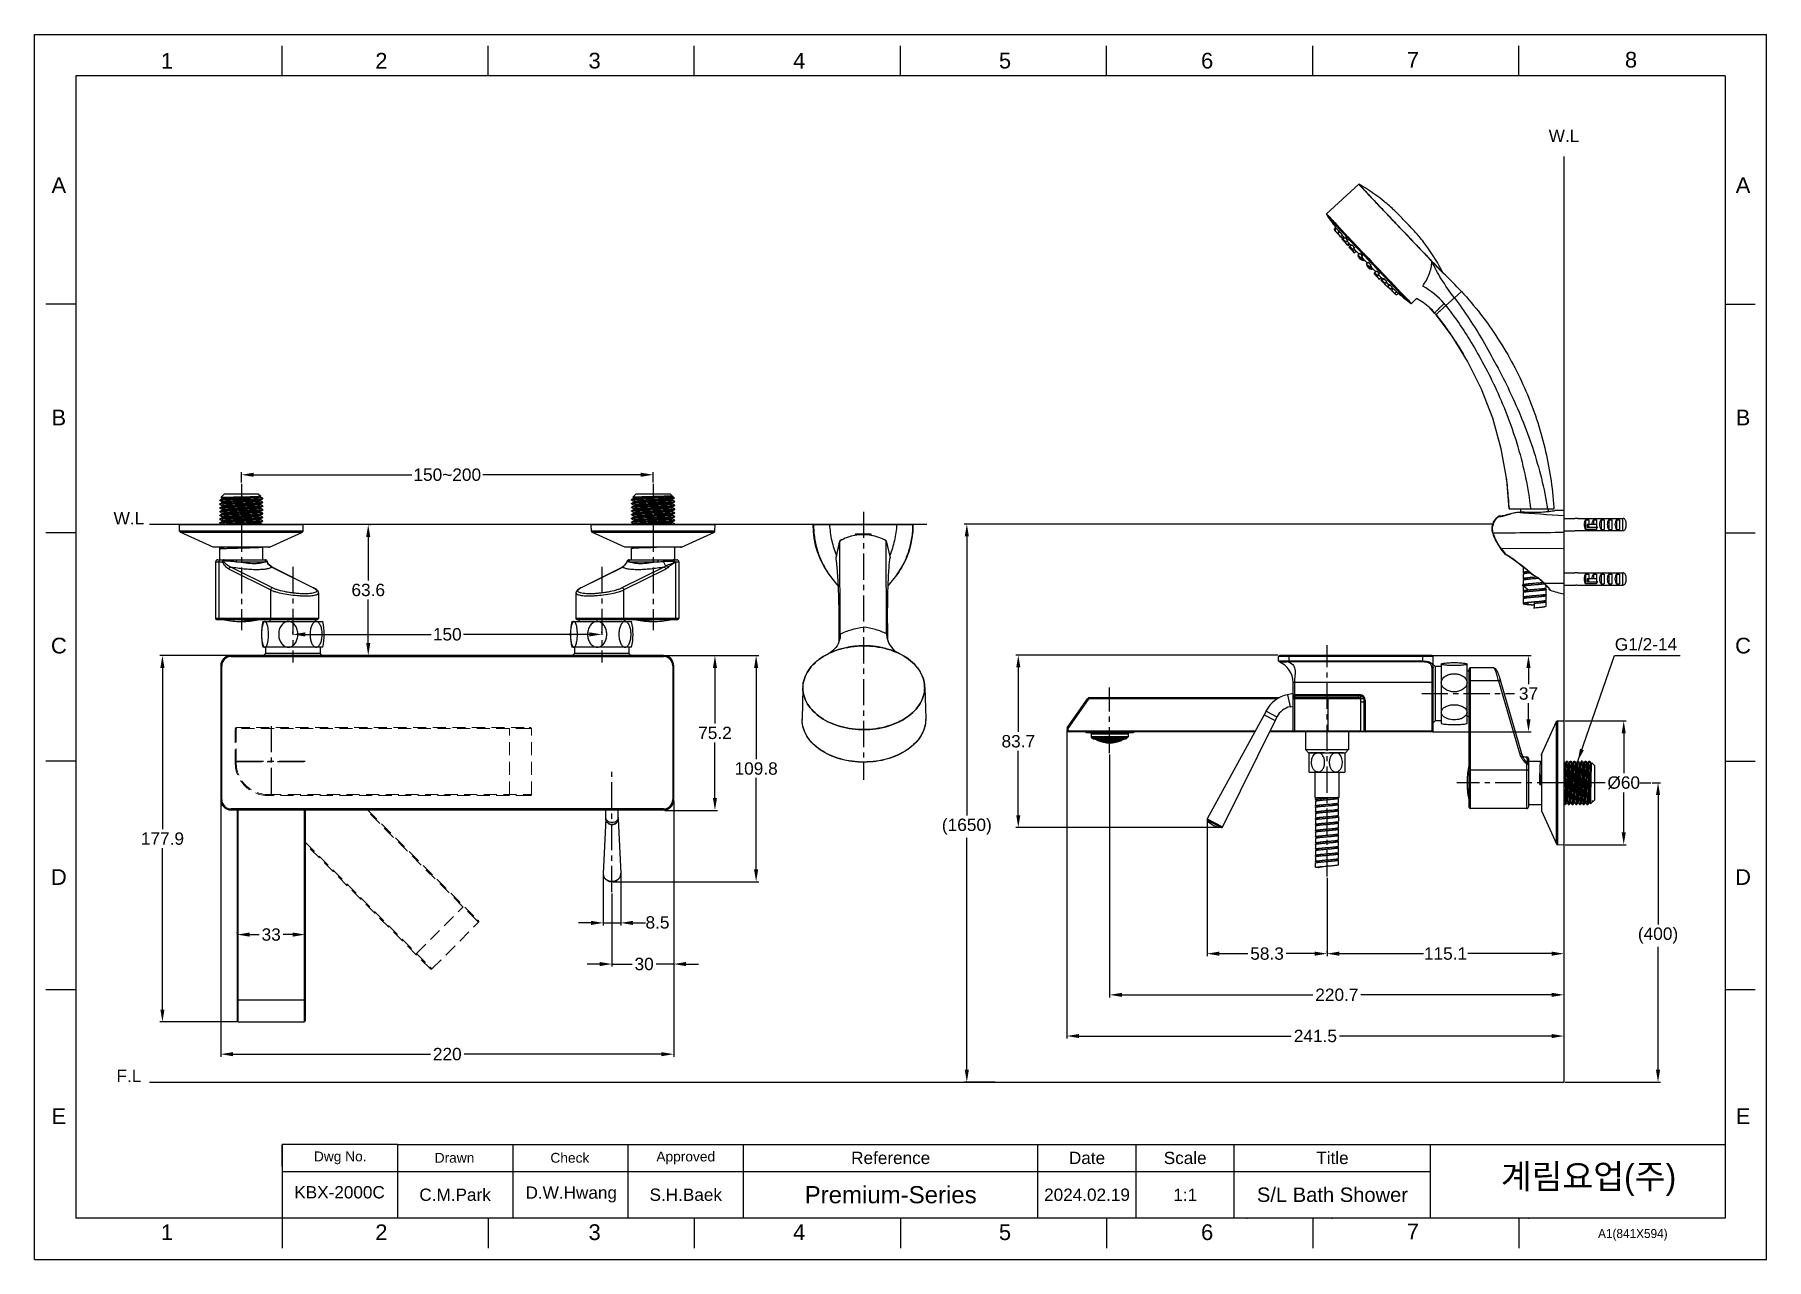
# Model space of a CAD drawing. Header units: millimetres. Extents: x 7160 to 8001, y 2712 to 3307.
import ezdxf
from ezdxf.enums import TextEntityAlignment as Align

# ---------------------------------------------------------------- set-up
doc = ezdxf.new("R2010")
doc.units = ezdxf.units.MM
doc.linetypes.add('CENTERX2', pattern=[20.32, 12.7, -2.54, 2.54, -2.54])
doc.linetypes.add('HIDDEN', pattern=[9.525, 6.35, -3.175])
for name, color, linetype in [('CENTER', 1, 'CENTERX2'), ('DIM', 3, 'Continuous'), ('FORM', 7, 'Continuous'), ('벽', 2, 'Continuous')]:
    doc.layers.add(name, color=color, linetype=linetype)
doc.layers.add('HIDDEN', color=5, linetype='HIDDEN', lineweight=5)
doc.layers.add('TEXT', color=2, linetype='Continuous', lineweight=13)
doc.styles.add('ROMANS', font='Gulim.ttf')
doc.styles.get("Standard").update_dxf_attribs({"font": 'arial.ttf'})
doc.dimstyles.new('ISO-25', dxfattribs={"dimtxt": 5, "dimasz": 5, "dimexe": 1.252, "dimexo": 0.625, "dimgap": 1, "dimtad": 1, "dimtoh": 1, "dimdec": 1, "dimdsep": 46, "dimtxsty": 'Standard', "dimcen": 0, "dimclrd": 3, "dimclre": 3, "dimclrt": 4, "dimadec": 0, "dimazin": 0, "dimtfac": 1, "dimtdec": 1, "dimtmove": 0, "dimatfit": 3, "dimfxl": 1, "dimarcsym": 0})

msp = doc.modelspace()

# ---------------------------------------------------------------- texts
at = {"layer": 'DIM', "color": 4, "insert": (7927.63, 3014.15), "char_height": 6, "attachment_point": 1}
msp.add_mtext_dynamic_manual_height_columns('G1/2-14 ', width=31.987, gutter_width=12.5, heights=[0], dxfattribs=at)
at = {"layer": 'FORM', "color": 7, "linetype": 'Continuous', "char_height": 7.63, "attachment_point": 5}
for s, insert in [('1', (7224.54, 3294.53)), ('2', (7328.62, 3294.53)), ('3', (7432.18, 3294.53)), ('4', (7531.53, 3294.53)), ('5', (7631.49, 3294.53)), ('6', (7729.65, 3294.53)), ('7', (7829.6, 3294.98)), ('8', (7935.51, 3294.98))]:
    msp.add_mtext_dynamic_manual_height_columns(s, width=50.0595, gutter_width=12.51, heights=[0], dxfattribs=dict(at, insert=insert))
at = {"layer": 'FORM', "char_height": 7.63, "attachment_point": 5}
for s, width, insert in [('A', 10.0119, (7171.99, 3234.12)), ('A', 10.0119, (7989.91, 3234.12)), ('B', 10.0119, (7171.99, 3121.29)), ('B', 10.0119, (7989.91, 3121.29)), ('C', 10.0119, (7171.99, 3010.47)), ('C', 10.0119, (7989.91, 3010.47)), ('D', 10.0119, (7171.99, 2898.14)), ('D', 10.0119, (7989.91, 2898.14)), ('E', 10.0119, (7171.99, 2782.04)), ('E', 10.0119, (7989.91, 2782.04)), ('1', 50.0595, (7224.54, 2725.64)), ('2', 50.0595, (7328.62, 2725.64)), ('3', 50.0595, (7432.18, 2725.64)), ('4', 50.0595, (7531.53, 2725.64)), ('5', 50.0595, (7631.49, 2725.64)), ('6', 50.0595, (7729.65, 2725.64)), ('7', 50.0595, (7829.6, 2726.09))]:
    msp.add_mtext_dynamic_manual_height_columns(s, width=width, gutter_width=12.51, heights=[0], dxfattribs=dict(at, insert=insert))
at = {"layer": 'TEXT', "style": 'ROMANS'}
msp.add_text('A1(841X594)', height=4.3802, dxfattribs=at).set_placement((7919.5, 2722.85))
at = {"layer": 'TEXT', "attachment_point": 5}
for s, width, insert, char_height in [('Dwg No.', 56.019, (7308.65, 2761.78), 4.768), ('Drawn', 56.019, (7364.14, 2761.78), 4.768), ('Check', 56.019, (7420.16, 2761.78), 4.768), ('Approved', 56.019, (7476.44, 2761.72), 4.768), ('Reference', 143.0272, (7575.97, 2761.72), 5.959), ('Date', 47.6757, (7671.32, 2761.72), 5.959), ('Scale', 47.6757, (7718.99, 2761.72), 5.959), ('Title', 95.3515, (7790.51, 2761.72), 5.959), ('KBX-2000C', 56.019, (7308.32, 2745.03), 5.959), ('C.M.Park', 56.019, (7364.4, 2743.84), 5.959), ('D.W.Hwang', 56.019, (7420.84, 2744.01), 5.959), ('S.H.Baek', 56.019, (7476.44, 2743.84), 5.959), ('Premium-Series', 143.0272, (7575.97, 2743.84), 8.3433), ('2024.02.19', 47.6757, (7671.32, 2743.84), 5.959), ('1:1', 47.6757, (7718.99, 2743.84), 5.959), ('S/L Bath Shower', 108.2883, (7790.51, 2743.84), 7)]:
    msp.add_mtext_dynamic_manual_height_columns(s, width=width, gutter_width=29.8, heights=[0], dxfattribs=dict(at, insert=insert, char_height=char_height))
at = {"layer": 'TEXT', "linetype": 'CENTERX2', "insert": (7914.88, 2750.97), "char_height": 11.9189, "attachment_point": 5}
msp.add_mtext_dynamic_manual_height_columns('{\\fHYGothic-Medium|b0|i0|c129|p18;계림요업(주)}', width=143.0272, gutter_width=29.8, heights=[0], dxfattribs=at)
at = {"layer": '벽'}
for s, p in [('W.L', (7902.96, 3258.1)), ('F.L', (7206.03, 2801.55))]:
    msp.add_text(s, height=6, dxfattribs=at).set_placement(p, align=Align.MIDDLE_CENTER)
msp.add_text('W.L', height=6, dxfattribs=at).set_placement((7206.03, 3067.54), align=Align.BOTTOM_CENTER)

# ---------------------------------------------------------------- blocks, each defined once
blk = doc.blocks.new('*D43')
at = {"layer": 'DIM', "color": 3, "lineweight": -2, "transparency": 16777216}
for p, q in [((7470.62, 2935.09), (7470.62, 2854.64)), ((7440.62, 2890.23), (7440.62, 2854.64)), ((7434.62, 2855.89), (7428.62, 2855.89)), ((7440.62, 2855.89), (7446.62, 2855.89)), ((7446.62, 2855.89), (7450.45, 2855.89)), ((7464.62, 2855.89), (7462.02, 2855.89)), ((7470.62, 2855.89), (7464.62, 2855.89)), ((7476.62, 2855.89), (7482.62, 2855.89))]:
    blk.add_line(p, q, dxfattribs=at)
at = {"layer": 'DIM', "color": 3, "transparency": 16777216}
for points in [[(7434.62, 2856.89), (7434.62, 2854.89), (7440.62, 2855.89)], [(7476.62, 2856.89), (7476.62, 2854.89), (7470.62, 2855.89)]]:
    blk.add_solid(points, dxfattribs=at)
at = {"layer": 'DIM', "color": 4, "transparency": 16777216, "insert": (7456.23, 2855.89), "char_height": 6, "attachment_point": 5}
blk.add_mtext('30', dxfattribs=at)
blk = doc.blocks.new('*D44')
at = {"layer": 'DIM', "color": 3, "lineweight": -2, "transparency": 16777216}
for p, q in [((7260.62, 3089.73), (7260.62, 3094.74)), ((7266.62, 3093.49), (7343.34, 3093.49)), ((7454.62, 3093.49), (7377.9, 3093.49)), ((7460.62, 3089.73), (7460.62, 3094.74))]:
    blk.add_line(p, q, dxfattribs=at)
at = {"layer": 'DIM', "color": 3, "transparency": 16777216}
for points in [[(7266.62, 3094.49), (7266.62, 3092.49), (7260.62, 3093.49)], [(7454.62, 3094.49), (7454.62, 3092.49), (7460.62, 3093.49)]]:
    blk.add_solid(points, dxfattribs=at)
at = {"layer": 'DIM', "color": 4, "transparency": 16777216, "insert": (7360.62, 3093.49), "char_height": 6, "attachment_point": 5}
blk.add_mtext('150~200', dxfattribs=at)
blk = doc.blocks.new('*D45')
at = {"layer": 'DIM', "color": 3, "lineweight": -2, "transparency": 16777216}
for p, q in [((7903.59, 2973.98), (7933.21, 2973.98)), ((7931.96, 2967.98), (7931.96, 2948.65)), ((7931.96, 2919.86), (7931.96, 2939.19)), ((7903.59, 2913.86), (7933.21, 2913.86))]:
    blk.add_line(p, q, dxfattribs=at)
at = {"layer": 'DIM', "color": 3, "transparency": 16777216}
for points in [[(7930.96, 2967.98), (7932.96, 2967.98), (7931.96, 2973.98)], [(7930.96, 2919.86), (7932.96, 2919.86), (7931.96, 2913.86)]]:
    blk.add_solid(points, dxfattribs=at)
at = {"layer": 'DIM', "color": 4, "transparency": 16777216, "insert": (7931.96, 2943.92), "char_height": 6, "attachment_point": 5}
blk.add_mtext('%%C60', dxfattribs=at)
blk = doc.blocks.new('*D46')
at = {"layer": 'DIM', "color": 3, "lineweight": -2, "transparency": 16777216}
for p, q in [((7867.83, 3069.55), (7611.69, 3069.55)), ((7612.94, 3063.55), (7612.94, 2928.05)), ((7612.94, 2804.55), (7612.94, 2917.18)), ((7626.55, 2798.55), (7611.69, 2798.55))]:
    blk.add_line(p, q, dxfattribs=at)
at = {"layer": 'DIM', "color": 3, "transparency": 16777216}
for points in [[(7611.94, 3063.55), (7613.94, 3063.55), (7612.94, 3069.55)], [(7611.94, 2804.55), (7613.94, 2804.55), (7612.94, 2798.55)]]:
    blk.add_solid(points, dxfattribs=at)
at = {"layer": 'DIM', "color": 4, "transparency": 16777216, "insert": (7612.94, 2922.61), "char_height": 6, "attachment_point": 5}
blk.add_mtext('(1650)', dxfattribs=at)
blk = doc.blocks.new('*D57')
at = {"layer": 'DIM', "color": 3, "lineweight": -2, "transparency": 16777216}
for p, q in [((7945.71, 2943.92), (7949.89, 2943.92)), ((7948.63, 2937.92), (7948.63, 2875.17)), ((7948.63, 2804.55), (7948.63, 2864.3)), ((7903.59, 2798.55), (7949.89, 2798.55))]:
    blk.add_line(p, q, dxfattribs=at)
at = {"layer": 'DIM', "color": 3, "transparency": 16777216}
for points in [[(7947.63, 2937.92), (7949.63, 2937.92), (7948.63, 2943.92)], [(7947.63, 2804.55), (7949.63, 2804.55), (7948.63, 2798.55)]]:
    blk.add_solid(points, dxfattribs=at)
at = {"layer": 'DIM', "color": 4, "transparency": 16777216, "insert": (7948.63, 2869.73), "char_height": 6, "attachment_point": 5}
blk.add_mtext('(400)', dxfattribs=at)
blk = doc.blocks.new('*D47')
at = {"layer": 'DIM', "color": 3, "lineweight": -2, "transparency": 16777216}
for p, q in [((7285.62, 3016.59), (7285.62, 3017.22)), ((7291.62, 3015.97), (7352.78, 3015.97)), ((7429.62, 3015.97), (7368.46, 3015.97)), ((7435.62, 3016.59), (7435.62, 3017.22))]:
    blk.add_line(p, q, dxfattribs=at)
at = {"layer": 'DIM', "color": 3, "transparency": 16777216}
for points in [[(7291.62, 3016.97), (7291.62, 3014.97), (7285.62, 3015.97)], [(7429.62, 3016.97), (7429.62, 3014.97), (7435.62, 3015.97)]]:
    blk.add_solid(points, dxfattribs=at)
at = {"layer": 'DIM', "color": 4, "transparency": 16777216, "insert": (7360.62, 3015.97), "char_height": 6, "attachment_point": 5}
blk.add_mtext('150', dxfattribs=at)
blk = doc.blocks.new('*D48')
at = {"layer": 'DIM', "color": 3, "lineweight": -2, "transparency": 16777216}
for p, q in [((7466.25, 3005.72), (7511.87, 3005.72)), ((7510.62, 2999.72), (7510.62, 2955.37)), ((7510.62, 2901.89), (7510.62, 2946.24)), ((7441.25, 2895.89), (7511.87, 2895.89))]:
    blk.add_line(p, q, dxfattribs=at)
at = {"layer": 'DIM', "color": 3, "transparency": 16777216}
for points in [[(7509.62, 2999.72), (7511.62, 2999.72), (7510.62, 3005.72)], [(7509.62, 2901.89), (7511.62, 2901.89), (7510.62, 2895.89)]]:
    blk.add_solid(points, dxfattribs=at)
at = {"layer": 'DIM', "color": 4, "transparency": 16777216, "insert": (7510.62, 2950.8), "char_height": 6, "attachment_point": 5}
blk.add_mtext('109.8', dxfattribs=at)
blk = doc.blocks.new('*D49')
at = {"layer": 'DIM', "color": 3, "lineweight": -2, "transparency": 16777216}
for p, q in [((7250.62, 2935.09), (7250.62, 2810.89)), ((7470.62, 2877.32), (7470.62, 2810.89)), ((7256.62, 2812.14), (7352.45, 2812.14)), ((7464.62, 2812.14), (7368.79, 2812.14))]:
    blk.add_line(p, q, dxfattribs=at)
at = {"layer": 'DIM', "color": 3, "transparency": 16777216}
for points in [[(7256.62, 2813.14), (7256.62, 2811.14), (7250.62, 2812.14)], [(7464.62, 2813.14), (7464.62, 2811.14), (7470.62, 2812.14)]]:
    blk.add_solid(points, dxfattribs=at)
at = {"layer": 'DIM', "color": 4, "transparency": 16777216, "insert": (7360.62, 2812.14), "char_height": 6, "attachment_point": 5}
blk.add_mtext('220', dxfattribs=at)
blk = doc.blocks.new('*D50')
at = {"layer": 'DIM', "color": 3, "lineweight": -2, "transparency": 16777216}
for p, q in [((7436.39, 2898.87), (7436.39, 2874.64)), ((7444.86, 2899.17), (7444.86, 2874.64)), ((7430.39, 2875.89), (7424.39, 2875.89)), ((7436.39, 2875.89), (7444.86, 2875.89)), ((7450.86, 2875.89), (7456.86, 2875.89))]:
    blk.add_line(p, q, dxfattribs=at)
at = {"layer": 'DIM', "color": 3, "transparency": 16777216}
for points in [[(7430.39, 2876.89), (7430.39, 2874.89), (7436.39, 2875.89)], [(7450.86, 2876.89), (7450.86, 2874.89), (7444.86, 2875.89)]]:
    blk.add_solid(points, dxfattribs=at)
at = {"layer": 'DIM', "color": 4, "transparency": 16777216, "insert": (7462.71, 2876.09), "char_height": 6, "attachment_point": 5}
blk.add_mtext('8.5', dxfattribs=at)
blk = doc.blocks.new('*D51')
at = {"layer": 'DIM', "color": 3, "lineweight": -2, "transparency": 16777216}
for p, q in [((7839.49, 3005.72), (7886.96, 3005.72)), ((7885.71, 2999.72), (7885.71, 2991.78)), ((7885.71, 2974.72), (7885.71, 2982.65)), ((7839.49, 2968.72), (7886.96, 2968.72))]:
    blk.add_line(p, q, dxfattribs=at)
at = {"layer": 'DIM', "color": 3, "transparency": 16777216}
for points in [[(7884.71, 2999.72), (7886.71, 2999.72), (7885.71, 3005.72)], [(7884.71, 2974.72), (7886.71, 2974.72), (7885.71, 2968.72)]]:
    blk.add_solid(points, dxfattribs=at)
at = {"layer": 'DIM', "color": 4, "transparency": 16777216, "insert": (7885.71, 2987.22), "char_height": 6, "attachment_point": 5}
blk.add_mtext('37', dxfattribs=at)
blk = doc.blocks.new('*D58')
at = {"layer": 'DIM', "color": 3, "lineweight": -2, "transparency": 16777216}
for p, q in [((7787.87, 2897.84), (7787.87, 2859.69)), ((7793.87, 2860.94), (7834.65, 2860.94)), ((7896.96, 2860.94), (7856.18, 2860.94)), ((7902.96, 2861.56), (7902.96, 2862.19))]:
    blk.add_line(p, q, dxfattribs=at)
at = {"layer": 'DIM', "color": 3, "transparency": 16777216}
for points in [[(7793.87, 2861.94), (7793.87, 2859.94), (7787.87, 2860.94)], [(7896.96, 2861.94), (7896.96, 2859.94), (7902.96, 2860.94)]]:
    blk.add_solid(points, dxfattribs=at)
at = {"layer": 'DIM', "color": 4, "transparency": 16777216, "insert": (7845.41, 2860.94), "char_height": 6, "attachment_point": 5}
blk.add_mtext('115.1', dxfattribs=at)
blk = doc.blocks.new('*D52')
at = {"layer": 'DIM', "color": 3, "lineweight": -2, "transparency": 16777216}
for p, q in [((7729.61, 2925.8), (7729.61, 2859.69)), ((7735.61, 2860.94), (7749.44, 2860.94)), ((7781.87, 2860.94), (7768.03, 2860.94)), ((7787.87, 2861.56), (7787.87, 2862.19))]:
    blk.add_line(p, q, dxfattribs=at)
at = {"layer": 'DIM', "color": 3, "transparency": 16777216}
for points in [[(7735.61, 2861.94), (7735.61, 2859.94), (7729.61, 2860.94)], [(7781.87, 2861.94), (7781.87, 2859.94), (7787.87, 2860.94)]]:
    blk.add_solid(points, dxfattribs=at)
at = {"layer": 'DIM', "color": 4, "transparency": 16777216, "insert": (7758.74, 2860.94), "char_height": 6, "attachment_point": 5}
blk.add_mtext('58.3', dxfattribs=at)
blk = doc.blocks.new('*D53')
at = {"layer": 'DIM', "color": 3, "lineweight": -2, "transparency": 16777216}
for p, q in [((7322.24, 3063.31), (7322.24, 3042.08)), ((7322.87, 3069.31), (7323.49, 3069.31)), ((7322.24, 3011.72), (7322.24, 3032.95)), ((7322.87, 3005.72), (7323.49, 3005.72))]:
    blk.add_line(p, q, dxfattribs=at)
at = {"layer": 'DIM', "color": 3, "transparency": 16777216}
for points in [[(7321.24, 3063.31), (7323.24, 3063.31), (7322.24, 3069.31)], [(7321.24, 3011.72), (7323.24, 3011.72), (7322.24, 3005.72)]]:
    blk.add_solid(points, dxfattribs=at)
at = {"layer": 'DIM', "color": 4, "transparency": 16777216, "insert": (7322.24, 3037.52), "char_height": 6, "attachment_point": 5}
blk.add_mtext('63.6', dxfattribs=at)
blk = doc.blocks.new('*D54')
at = {"layer": 'DIM', "color": 3, "lineweight": -2, "transparency": 16777216}
for p, q in [((7466.25, 3005.72), (7491.87, 3005.72)), ((7490.62, 2999.72), (7490.62, 2972.67)), ((7490.62, 2936.49), (7490.62, 2963.54)), ((7466.25, 2930.49), (7491.87, 2930.49))]:
    blk.add_line(p, q, dxfattribs=at)
at = {"layer": 'DIM', "color": 3, "transparency": 16777216}
for points in [[(7489.62, 2999.72), (7491.62, 2999.72), (7490.62, 3005.72)], [(7489.62, 2936.49), (7491.62, 2936.49), (7490.62, 2930.49)]]:
    blk.add_solid(points, dxfattribs=at)
at = {"layer": 'DIM', "color": 4, "transparency": 16777216, "insert": (7490.62, 2968.11), "char_height": 6, "attachment_point": 5}
blk.add_mtext('75.2', dxfattribs=at)
blk = doc.blocks.new('*D55')
at = {"layer": 'DIM', "color": 3, "lineweight": -2, "transparency": 16777216}
for p, q in [((7258.5, 3005.72), (7221.04, 3005.72)), ((7222.3, 2999.72), (7222.3, 2921.33)), ((7222.3, 2833.82), (7222.3, 2912.21)), ((7258.5, 2827.82), (7221.04, 2827.82))]:
    blk.add_line(p, q, dxfattribs=at)
at = {"layer": 'DIM', "color": 3, "transparency": 16777216}
for points in [[(7221.3, 2999.72), (7223.3, 2999.72), (7222.3, 3005.72)], [(7221.3, 2833.82), (7223.3, 2833.82), (7222.3, 2827.82)]]:
    blk.add_solid(points, dxfattribs=at)
at = {"layer": 'DIM', "color": 4, "transparency": 16777216, "insert": (7222.3, 2916.77), "char_height": 6, "attachment_point": 5}
blk.add_mtext('177.9', dxfattribs=at)
blk = doc.blocks.new('*D42')
at = {"layer": 'DIM', "color": 3, "lineweight": -2, "transparency": 16777216}
for p, q in [((7682.29, 2957.66), (7682.29, 2839.69)), ((7688.29, 2840.94), (7780.99, 2840.94)), ((7896.96, 2840.94), (7804.34, 2840.94)), ((7902.96, 2838.55), (7902.96, 2842.19))]:
    blk.add_line(p, q, dxfattribs=at)
at = {"layer": 'DIM', "color": 3, "transparency": 16777216}
for points in [[(7688.29, 2841.94), (7688.29, 2839.94), (7682.29, 2840.94)], [(7896.96, 2841.94), (7896.96, 2839.94), (7902.96, 2840.94)]]:
    blk.add_solid(points, dxfattribs=at)
at = {"layer": 'DIM', "color": 4, "transparency": 16777216, "insert": (7792.66, 2840.94), "char_height": 6, "attachment_point": 5}
blk.add_mtext('220.7', dxfattribs=at)
blk = doc.blocks.new('*D56')
at = {"layer": 'DIM', "color": 3, "lineweight": -2, "transparency": 16777216}
for p, q in [((7661.47, 2969.29), (7661.47, 2819.69)), ((7667.47, 2820.94), (7770.52, 2820.94)), ((7896.96, 2820.94), (7793.91, 2820.94)), ((7902.96, 2813.55), (7902.96, 2822.19))]:
    blk.add_line(p, q, dxfattribs=at)
at = {"layer": 'DIM', "color": 3, "transparency": 16777216}
for points in [[(7667.47, 2821.94), (7667.47, 2819.94), (7661.47, 2820.94)], [(7896.96, 2821.94), (7896.96, 2819.94), (7902.96, 2820.94)]]:
    blk.add_solid(points, dxfattribs=at)
at = {"layer": 'DIM', "color": 4, "transparency": 16777216, "insert": (7782.22, 2820.94), "char_height": 6, "attachment_point": 5}
blk.add_mtext('241.5', dxfattribs=at)
blk = doc.blocks.new('*D59')
at = {"layer": 'DIM', "color": 3, "lineweight": -2, "transparency": 16777216}
for p, q in [((7763.94, 3005.92), (7636.69, 3005.92)), ((7637.94, 2999.92), (7637.94, 2968.61)), ((7637.94, 2928.17), (7637.94, 2959.48)), ((7735.93, 2922.17), (7636.69, 2922.17))]:
    blk.add_line(p, q, dxfattribs=at)
at = {"layer": 'DIM', "color": 3, "transparency": 16777216}
for points in [[(7636.94, 2999.92), (7638.94, 2999.92), (7637.94, 3005.92)], [(7636.94, 2928.17), (7638.94, 2928.17), (7637.94, 2922.17)]]:
    blk.add_solid(points, dxfattribs=at)
at = {"layer": 'DIM', "color": 4, "transparency": 16777216, "insert": (7637.94, 2964.05), "char_height": 6, "attachment_point": 5}
blk.add_mtext('83.7', dxfattribs=at)
blk = doc.blocks.new('*D60')
at = {"layer": 'DIM', "color": 3, "lineweight": -2, "transparency": 16777216}
for p, q in [((7258.62, 2870.82), (7258.62, 2871.45)), ((7264.62, 2870.2), (7269.32, 2870.2)), ((7285.62, 2870.2), (7280.92, 2870.2)), ((7291.62, 2870.82), (7291.62, 2871.45))]:
    blk.add_line(p, q, dxfattribs=at)
at = {"layer": 'DIM', "color": 3, "transparency": 16777216}
for points in [[(7264.62, 2871.2), (7264.62, 2869.2), (7258.62, 2870.2)], [(7285.62, 2871.2), (7285.62, 2869.2), (7291.62, 2870.2)]]:
    blk.add_solid(points, dxfattribs=at)
at = {"layer": 'DIM', "color": 4, "transparency": 16777216, "insert": (7275.12, 2870.2), "char_height": 6, "attachment_point": 5}
blk.add_mtext('33', dxfattribs=at)

# ---------------------------------------------------------------- dimensions: what is measured, and where the dimension line sits
at = {"layer": 'DIM'}
dim = msp.add_linear_dim(base=(7260.62, 3093.49), p1=(7460.62, 3089.1), p2=(7260.62, 3089.1), text='150~200', dimstyle='ISO-25', override={"dimtxt": 6, "dimasz": 6, "dimgap": 1.5, "dimtih": 1, "dimtmove": 2}, dxfattribs=at)
dim.commit()
dim.dimension.update_dxf_attribs({"geometry": '*D44', "text_midpoint": (7360.62, 3093.49), "dimtype": 160})
for base, p1, p2, picture, middle in [((7322.24, 3069.31), (7322.24, 3005.72), (7322.24, 3069.31), '*D53', (7322.24, 3037.52)), ((7222.3, 3005.72), (7259.12, 2827.82), (7259.12, 3005.72), '*D55', (7222.3, 2916.77)), ((7637.9442, 2922.171), (7764.5666, 3005.9195), (7736.5598, 2922.171), '*D59', (7637.9442, 2964.0453)), ((7885.71, 3005.72), (7838.87, 2968.72), (7838.87, 3005.72), '*D51', (7885.71, 2987.22))]:
    dim = msp.add_linear_dim(base=base, p1=p1, p2=p2, angle=90, dimstyle='ISO-25', override={"dimtxt": 6, "dimasz": 6, "dimgap": 1.5, "dimtih": 1, "dimtmove": 2}, dxfattribs=at)
    dim.commit()
    dim.dimension.update_dxf_attribs({"geometry": picture, "text_midpoint": middle})
for base, p1, p2, text, picture, middle in [((7612.94, 2798.55), (7868.46, 3069.55), (7627.18, 2798.55), '(1650)', '*D46', (7612.94, 2922.61)), ((7948.63, 2798.55), (7945.08, 2943.92), (7902.96, 2798.55), '(400)', '*D57', (7948.63, 2869.73))]:
    dim = msp.add_linear_dim(base=base, p1=p1, p2=p2, angle=90, text=text, dimstyle='ISO-25', override={"dimtxt": 6, "dimasz": 6, "dimgap": 1.5, "dimtih": 1, "dimtmove": 2}, dxfattribs=at)
    dim.commit()
    dim.dimension.update_dxf_attribs({"geometry": picture, "text_midpoint": middle, "dimtype": 160})
for base, p1, p2, picture, middle in [((7285.62, 3015.97), (7435.62, 3015.97), (7285.62, 3015.97), '*D47', (7360.62, 3015.97)), ((7902.96, 2820.94), (7661.47, 2969.92), (7902.96, 2812.92), '*D56', (7782.22, 2820.94)), ((7902.96, 2840.94), (7682.29, 2958.28), (7902.96, 2837.92), '*D42', (7792.66, 2840.94)), ((7470.62, 2812.14), (7250.62, 2935.72), (7470.62, 2877.95), '*D49', (7360.62, 2812.14)), ((7440.62, 2855.89), (7470.62, 2935.72), (7440.62, 2890.85), '*D43', (7456.23, 2855.89)), ((7787.87, 2860.94), (7729.61, 2926.42), (7787.87, 2860.94), '*D52', (7758.74, 2860.94)), ((7444.86, 2875.89), (7436.39, 2899.49), (7444.86, 2899.79), '*D50', (7462.71, 2876.09)), ((7902.96, 2860.94), (7787.87, 2898.47), (7902.96, 2860.94), '*D58', (7845.41, 2860.94)), ((7291.62, 2870.2), (7258.62, 2870.2), (7291.62, 2870.2), '*D60', (7275.12, 2870.2))]:
    dim = msp.add_linear_dim(base=base, p1=p1, p2=p2, dimstyle='ISO-25', override={"dimtxt": 6, "dimasz": 6, "dimgap": 1.5, "dimtih": 1, "dimtmove": 2}, dxfattribs=at)
    dim.commit()
    dim.dimension.update_dxf_attribs({"geometry": picture, "text_midpoint": middle, "dimtype": 160})
for base, p1, picture, middle in [((7510.62, 3005.72), (7440.62, 2895.89), '*D48', (7510.62, 2950.8)), ((7490.62, 3005.72), (7465.62, 2930.49), '*D54', (7490.62, 2968.11))]:
    dim = msp.add_linear_dim(base=base, p1=p1, p2=(7465.62, 3005.72), angle=90, dimstyle='ISO-25', override={"dimtxt": 6, "dimasz": 6, "dimgap": 1.5, "dimtih": 1, "dimtmove": 2}, dxfattribs=at)
    dim.commit()
    dim.dimension.update_dxf_attribs({"geometry": picture, "text_midpoint": middle, "dimtype": 160})
dim = msp.add_linear_dim(base=(7931.96, 2913.86), p1=(7902.96, 2973.98), p2=(7902.96, 2913.86), angle=90, text='%%C60', dimstyle='ISO-25', override={"dimtxt": 6, "dimasz": 6, "dimgap": 1.5, "dimtih": 1, "dimtmove": 2}, dxfattribs=at)
dim.commit()
dim.dimension.update_dxf_attribs({"geometry": '*D45', "text_midpoint": (7931.96, 2943.92)})

# ---------------------------------------------------------------- linework, layer by layer
at = {"color": 7, "linetype": 'Continuous'}
for p, q in [((7803.36, 3234.56), (7787.62, 3220.2)), ((7788.25, 3219.18), (7787.59, 3219.91)), ((7787.62, 3220.2), (7787.72, 3220.09)), ((7793.35, 3213.73), (7788.04, 3219.4)), ((7792.87, 3214.23), (7788.25, 3219.18)), ((7788.8, 3218.14), (7788.76, 3218.18)), ((7791.33, 3212.55), (7792.18, 3213.5)), ((7791.7, 3212.13), (7792.54, 3213.08)), ((7792.93, 3212.55), (7792.54, 3213.08)), ((7792.54, 3213.08), (7792.96, 3212.58)), ((7793.49, 3213.58), (7792.87, 3214.23)), ((7793.49, 3213.58), (7793.35, 3213.73)), ((7794.13, 3212.9), (7793.49, 3213.58)), ((7793.61, 3213.45), (7793.49, 3213.58)), ((7794.57, 3211.95), (7793.5, 3213.09)), ((7793.99, 3213.04), (7793.61, 3213.45)), ((7793.95, 3213.09), (7793.69, 3213.36)), ((7793.86, 3213.52), (7794.11, 3213.25)), ((7794.2, 3212.82), (7793.95, 3213.09)), ((7794.13, 3212.9), (7793.99, 3213.04)), ((7794.11, 3213.25), (7794.37, 3212.97)), ((7794.8, 3212.19), (7794.13, 3212.9)), ((7794.25, 3212.77), (7794.13, 3212.9)), ((7795.25, 3211.71), (7794.2, 3212.82)), ((7794.64, 3212.35), (7794.25, 3212.77)), ((7794.37, 3212.97), (7795.42, 3211.86)), ((7823.56, 3213.1), (7823.71, 3212.95)), ((7824.91, 3217.45), (7824.33, 3218.06)), ((7824.4, 3217.96), (7826.49, 3215.75)), ((7826.49, 3215.75), (7828.61, 3213.52)), ((7828.78, 3213.37), (7828.19, 3214)), ((7791.5, 3212.34), (7791.33, 3212.55)), ((7791.33, 3212.55), (7791.68, 3212.14)), ((7791.7, 3212.13), (7792.05, 3211.68)), ((7791.88, 3211.93), (7791.7, 3212.13)), ((7792.53, 3211.13), (7792.51, 3211.16)), ((7792.86, 3210.72), (7792.53, 3211.13)), ((7792.69, 3210.92), (7792.86, 3210.72)), ((7792.86, 3210.72), (7793.8, 3211.47)), ((7793.11, 3210.53), (7792.91, 3210.76)), ((7793.29, 3210.33), (7793.11, 3210.53)), ((7793.2, 3210.5), (7794.05, 3211.45)), ((7793.2, 3210.5), (7793.36, 3210.28)), ((7793.39, 3210.31), (7793.2, 3210.5)), ((7793.36, 3210.28), (7793.55, 3210.05)), ((7793.4, 3211.96), (7793.8, 3211.47)), ((7793.8, 3211.47), (7793.42, 3211.98)), ((7793.6, 3210.02), (7793.55, 3210.08)), ((7793.79, 3209.79), (7793.6, 3210.02)), ((7793.88, 3211.32), (7793.77, 3211.44)), ((7794.03, 3209.51), (7793.79, 3209.79)), ((7793.9, 3211.29), (7793.88, 3211.32)), ((7794.06, 3209.53), (7794.04, 3209.55)), ((7794.38, 3209.1), (7794.06, 3209.53)), ((7794.19, 3209.29), (7794.38, 3209.1)), ((7794.38, 3209.1), (7795.32, 3209.85)), ((7795.42, 3211.05), (7794.57, 3211.95)), ((7794.8, 3212.19), (7794.64, 3212.35)), ((7795.49, 3211.45), (7794.8, 3212.19)), ((7795.01, 3208.54), (7794.81, 3208.76)), ((7794.89, 3208.79), (7795.05, 3208.58)), ((7795.2, 3208.36), (7795.01, 3208.54)), ((7795.05, 3208.58), (7795.2, 3208.36)), ((7795.07, 3208.06), (7795.84, 3208.93)), ((7795.07, 3208.06), (7795.43, 3207.64)), ((7795.24, 3207.87), (7795.07, 3208.06)), ((7795.2, 3208.36), (7795.67, 3208.73)), ((7795.38, 3211.57), (7795.25, 3211.71)), ((7795.51, 3211.44), (7795.38, 3211.57)), ((7795.48, 3207.6), (7795.41, 3207.68)), ((7795.42, 3211.86), (7795.47, 3211.81)), ((7795.53, 3210.93), (7795.42, 3211.05)), ((7795.47, 3211.81), (7795.67, 3211.6)), ((7795.65, 3207.39), (7795.48, 3207.6)), ((7795.51, 3211.43), (7795.49, 3211.45)), ((7796.21, 3210.69), (7795.49, 3211.45)), ((7795.75, 3211.18), (7795.51, 3211.44)), ((7796.01, 3210.9), (7795.51, 3211.43)), ((7796.93, 3209.45), (7795.53, 3210.93)), ((7795.83, 3207.18), (7795.65, 3207.39)), ((7795.67, 3211.6), (7795.91, 3211.34)), ((7795.72, 3207.8), (7796.56, 3208.75)), ((7795.72, 3207.8), (7795.88, 3207.58)), ((7795.92, 3207.62), (7795.72, 3207.8)), ((7797.3, 3209.53), (7795.75, 3211.18)), ((7795.87, 3207.14), (7795.83, 3207.18)), ((7796.03, 3208.7), (7795.84, 3208.93)), ((7795.84, 3208.93), (7796.03, 3208.71)), ((7795.9, 3207.1), (7795.87, 3207.14)), ((7795.88, 3207.58), (7796.07, 3207.34)), ((7795.91, 3211.34), (7797.47, 3209.69)), ((7796.1, 3207.42), (7795.92, 3207.62)), ((7796.21, 3210.69), (7796.01, 3210.9)), ((7796.07, 3208.65), (7796.03, 3208.7)), ((7796.05, 3206.91), (7796.18, 3206.77)), ((7796.08, 3206.89), (7796.06, 3206.92)), ((7796.07, 3207.39), (7796.33, 3207.12)), ((7796.12, 3207.32), (7796.08, 3207.38)), ((7796.22, 3206.72), (7796.08, 3206.89)), ((7796.2, 3207.22), (7796.12, 3207.32)), ((7796.18, 3206.77), (7796.22, 3206.72)), ((7796.95, 3209.91), (7796.21, 3210.69)), ((7796.27, 3210.62), (7796.21, 3210.69)), ((7796.22, 3206.72), (7796.44, 3206.89)), ((7796.24, 3208.47), (7796.27, 3208.43)), ((7796.33, 3206.64), (7796.25, 3206.73)), ((7796.26, 3206.74), (7796.34, 3206.64)), ((7796.53, 3210.35), (7796.27, 3210.62)), ((7796.29, 3207.08), (7796.72, 3206.6)), ((7796.56, 3206.82), (7796.31, 3207.09)), ((7796.36, 3206.6), (7796.33, 3206.64)), ((7796.34, 3206.64), (7796.38, 3206.59)), ((7796.38, 3206.59), (7796.36, 3206.6)), ((7796.38, 3206.59), (7796.56, 3206.74)), ((7796.44, 3207), (7796.52, 3206.89)), ((7796.51, 3206.51), (7796.64, 3206.66)), ((7796.51, 3206.51), (7796.67, 3206.3)), ((7796.55, 3206.47), (7796.51, 3206.51)), ((7796.52, 3206.89), (7796.56, 3206.83)), ((7796.95, 3209.91), (7796.53, 3210.35)), ((7796.68, 3206.33), (7796.55, 3206.47)), ((7796.76, 3206.64), (7796.6, 3206.85)), ((7796.72, 3206.6), (7796.91, 3206.42)), ((7796.91, 3206.42), (7796.76, 3206.64)), ((7797.08, 3205.84), (7796.84, 3206.13)), ((7796.91, 3206.42), (7797.86, 3207.17)), ((7798.8, 3207.47), (7796.93, 3209.45)), ((7797.71, 3209.1), (7796.95, 3209.91)), ((7797.33, 3205.56), (7797.08, 3205.84)), ((7797.57, 3209.25), (7797.3, 3209.53)), ((7797.35, 3205.57), (7797.32, 3205.6)), ((7797.66, 3205.18), (7797.35, 3205.57)), ((7797.47, 3209.69), (7797.73, 3209.41)), ((7797.59, 3209.23), (7797.47, 3209.36)), ((7797.48, 3205.36), (7797.66, 3205.18)), ((7797.77, 3209.04), (7797.57, 3209.25)), ((7797.71, 3209.1), (7797.59, 3209.23)), ((7797.66, 3205.18), (7798.56, 3205.89)), ((7797.73, 3209.08), (7797.71, 3209.1)), ((7798.49, 3208.27), (7797.71, 3209.1)), ((7797.73, 3205.2), (7797.71, 3205.22)), ((7797.73, 3209.41), (7797.94, 3209.19)), ((7797.79, 3209.02), (7797.73, 3209.08)), ((7797.79, 3209.02), (7797.77, 3209.04)), ((7797.85, 3208.96), (7797.79, 3209.02)), ((7798.04, 3208.75), (7797.83, 3208.97)), ((7797.99, 3208.81), (7797.85, 3208.96)), ((7798.11, 3204.81), (7797.92, 3204.99)), ((7797.94, 3209.19), (7798, 3209.12)), ((7797.95, 3205.01), (7798.11, 3204.81)), ((7798.3, 3208.48), (7797.99, 3208.81)), ((7798, 3209.12), (7798.21, 3208.9)), ((7798.2, 3208.58), (7798.04, 3208.75)), ((7798.11, 3204.81), (7798.89, 3205.43)), ((7798.15, 3206.33), (7798.56, 3205.89)), ((7798.56, 3205.89), (7798.18, 3206.36)), ((7798.3, 3208.48), (7798.2, 3208.58)), ((7798.21, 3208.9), (7798.31, 3208.8)), ((7798.49, 3208.27), (7798.3, 3208.48)), ((7798.76, 3207.99), (7798.3, 3208.48)), ((7798.31, 3208.8), (7798.46, 3208.64)), ((7798.46, 3208.64), (7798.92, 3208.15)), ((7799.29, 3207.43), (7798.49, 3208.27)), ((7798.78, 3207.97), (7798.49, 3208.27)), ((7798.62, 3205.74), (7798.52, 3205.85)), ((7798.64, 3203.94), (7799.44, 3204.84)), ((7799.02, 3207.72), (7798.76, 3207.99)), ((7798.85, 3207.9), (7798.78, 3207.97)), ((7799.06, 3207.2), (7798.8, 3207.47)), ((7799.04, 3207.7), (7798.85, 3207.9)), ((7798.92, 3208.15), (7799.18, 3207.88)), ((7799.27, 3207.45), (7799.02, 3207.72)), ((7799.11, 3207.62), (7799.04, 3207.7)), ((7799.05, 3204.25), (7799.88, 3205.19)), ((7799.05, 3204.25), (7799.21, 3204.02)), ((7799.12, 3207.13), (7799.06, 3207.2)), ((7799.18, 3207.55), (7799.11, 3207.62)), ((7800.82, 3205.33), (7799.12, 3207.13)), ((7799.18, 3207.88), (7799.43, 3207.61)), ((7799.29, 3207.43), (7799.18, 3207.55)), ((7801.13, 3205.49), (7799.27, 3207.45)), ((7800.94, 3205.68), (7799.29, 3207.43)), ((7799.37, 3207.35), (7799.29, 3207.43)), ((7799.43, 3207.28), (7799.37, 3207.35)), ((7799.43, 3207.61), (7801.22, 3205.72)), ((7799.69, 3207.01), (7799.43, 3207.28)), ((7799.51, 3204.75), (7799.47, 3204.8)), ((7802.34, 3203.72), (7800.82, 3205.33)), ((7801.79, 3204.79), (7800.94, 3205.68)), ((7801.06, 3205.56), (7800.94, 3205.68)), ((7801.13, 3205.48), (7801.06, 3205.56)), ((7801.3, 3205.31), (7801.13, 3205.49)), ((7801.32, 3205.29), (7801.13, 3205.48)), ((7801.22, 3205.72), (7801.29, 3205.64)), ((7801.29, 3205.64), (7801.42, 3205.51)), ((7801.39, 3205.21), (7801.3, 3205.31)), ((7801.57, 3205.02), (7801.32, 3205.29)), ((7801.59, 3205), (7801.39, 3205.21)), ((7801.42, 3205.51), (7801.48, 3205.44)), ((7801.48, 3205.44), (7801.55, 3205.37)), ((7801.55, 3205.37), (7801.73, 3205.18)), ((7801.59, 3204.99), (7801.57, 3205.02)), ((7801.64, 3204.95), (7801.59, 3205)), ((7801.65, 3204.94), (7801.59, 3204.99)), ((7801.84, 3204.73), (7801.64, 3204.95)), ((7801.79, 3204.79), (7801.65, 3204.94)), ((7801.73, 3205.18), (7801.75, 3205.16)), ((7801.75, 3205.16), (7801.8, 3205.1)), ((7802.65, 3203.88), (7801.79, 3204.79)), ((7801.85, 3204.72), (7801.79, 3204.79)), ((7801.8, 3205.1), (7802.01, 3204.89)), ((7802.1, 3204.46), (7801.84, 3204.73)), ((7802.11, 3204.45), (7801.85, 3204.72)), ((7802.01, 3204.89), (7802.26, 3204.62)), ((7802.31, 3204.24), (7802.1, 3204.46)), ((7802.19, 3204.37), (7802.11, 3204.45)), ((7802.32, 3204.22), (7802.19, 3204.37)), ((7802.26, 3204.62), (7802.47, 3204.4)), ((7802.57, 3203.97), (7802.31, 3204.24)), ((7802.35, 3204.19), (7802.32, 3204.22)), ((7802.47, 3204.4), (7802.73, 3204.12)), ((7798.81, 3203.75), (7798.64, 3203.94)), ((7798.64, 3203.94), (7798.97, 3203.58)), ((7799.21, 3203.3), (7799.14, 3203.38)), ((7799.21, 3204.02), (7799.39, 3203.79)), ((7799.43, 3203.05), (7799.21, 3203.3)), ((7799.44, 3203.89), (7799.26, 3204.08)), ((7799.3, 3203.52), (7799.45, 3203.68)), ((7799.3, 3203.52), (7799.4, 3203.38)), ((7799.36, 3203.48), (7799.3, 3203.52)), ((7799.49, 3203.34), (7799.36, 3203.48)), ((7799.41, 3203.85), (7799.67, 3203.59)), ((7799.45, 3203.78), (7799.41, 3203.84)), ((7799.74, 3202.71), (7799.43, 3203.05)), ((7799.54, 3203.68), (7799.45, 3203.78)), ((7799.46, 3203.31), (7799.65, 3203.09)), ((7799.49, 3203), (7799.62, 3202.84)), ((7799.62, 3203.53), (7800.06, 3203.07)), ((7799.91, 3203.29), (7799.64, 3203.55)), ((7799.64, 3203.14), (7799.7, 3203.09)), ((7799.66, 3203.11), (7799.64, 3203.14)), ((7799.69, 3203.07), (7799.66, 3203.11)), ((7799.88, 3202.85), (7799.69, 3203.07)), ((7799.79, 3202.66), (7799.74, 3202.71)), ((7799.75, 3202.7), (7799.79, 3202.66)), ((7799.78, 3203.46), (7799.86, 3203.36)), ((7799.79, 3202.66), (7799.93, 3202.77)), ((7799.86, 3203.36), (7799.9, 3203.3)), ((7799.89, 3202.59), (7800.01, 3202.71)), ((7799.89, 3202.59), (7799.93, 3202.53)), ((7799.94, 3202.54), (7799.89, 3202.59)), ((7799.93, 3202.53), (7800.06, 3202.39)), ((7800.07, 3202.41), (7799.94, 3202.54)), ((7800.11, 3203.12), (7799.95, 3203.32)), ((7800.02, 3202.67), (7800.29, 3202.38)), ((7800.14, 3202.58), (7800.04, 3202.67)), ((7800.09, 3202.65), (7800.14, 3202.59)), ((7800.26, 3202.2), (7800.23, 3202.24)), ((7800.26, 3202.89), (7801.22, 3203.65)), ((7800.29, 3202.38), (7800.48, 3202.21)), ((7800.48, 3202.21), (7800.32, 3202.41)), ((7800.48, 3202.21), (7801.38, 3202.92)), ((7800.73, 3201.67), (7800.7, 3201.71)), ((7801.04, 3201.31), (7800.73, 3201.67)), ((7800.87, 3201.49), (7801.04, 3201.31)), ((7801.04, 3201.31), (7802.01, 3202.08)), ((7801.1, 3201.31), (7801.09, 3201.32)), ((7801.09, 3201.32), (7801.1, 3201.31)), ((7801.1, 3201.31), (7802.02, 3202.04)), ((7801.12, 3203.17), (7801.38, 3202.92)), ((7801.38, 3202.92), (7801.17, 3203.19)), ((7801.29, 3202.84), (7801.35, 3202.78)), ((7801.59, 3202.53), (7801.35, 3202.78)), ((7801.65, 3201.64), (7801.58, 3201.68)), ((7801.62, 3201.71), (7801.65, 3201.64)), ((7801.65, 3201.64), (7802.1, 3202)), ((7802, 3202.09), (7801.85, 3202.25)), ((7802.01, 3202.08), (7801.85, 3202.25)), ((7803.32, 3200.69), (7802, 3202.09)), ((7802.6, 3203.45), (7802.34, 3203.72)), ((7802.41, 3204.13), (7802.35, 3204.19)), ((7802.45, 3204.09), (7802.41, 3204.13)), ((7802.58, 3203.95), (7802.45, 3204.09)), ((7802.82, 3203.7), (7802.57, 3203.97)), ((7802.61, 3203.92), (7802.58, 3203.95)), ((7802.68, 3203.37), (7802.6, 3203.45)), ((7802.7, 3203.82), (7802.61, 3203.92)), ((7802.7, 3203.82), (7802.65, 3203.88)), ((7804.54, 3201.4), (7802.68, 3203.37)), ((7802.93, 3203.59), (7802.7, 3203.82)), ((7802.84, 3203.68), (7802.7, 3203.82)), ((7802.73, 3204.12), (7802.99, 3203.85)), ((7805.01, 3201.39), (7802.82, 3203.7)), ((7802.87, 3203.65), (7802.84, 3203.68)), ((7802.93, 3203.59), (7802.87, 3203.65)), ((7802.92, 3200.14), (7803.74, 3201.07)), ((7805.01, 3201.38), (7802.93, 3203.59)), ((7802.99, 3203.85), (7805.17, 3201.54)), ((7803.05, 3199.54), (7803.22, 3199.74)), ((7803.05, 3199.54), (7803.2, 3199.33)), ((7803.1, 3199.5), (7803.05, 3199.54)), ((7803.08, 3199.91), (7803.27, 3199.68)), ((7803.24, 3199.37), (7803.1, 3199.5)), ((7803.32, 3199.78), (7803.13, 3199.97)), ((7803.22, 3199.04), (7803.34, 3199.17)), ((7803.22, 3199.04), (7803.26, 3198.98)), ((7803.25, 3199.02), (7803.22, 3199.04)), ((7803.26, 3198.98), (7803.38, 3198.84)), ((7803.4, 3198.87), (7803.27, 3199)), ((7803.28, 3199.74), (7803.56, 3199.49)), ((7803.33, 3199.67), (7803.29, 3199.73)), ((7803.35, 3200.65), (7803.32, 3200.69)), ((7803.41, 3199.57), (7803.33, 3199.67)), ((7803.39, 3200.61), (7803.35, 3200.65)), ((7803.39, 3199.17), (7803.58, 3198.99)), ((7803.44, 3199.1), (7803.39, 3199.16)), ((7803.52, 3199), (7803.44, 3199.1)), ((7803.5, 3199.43), (7803.95, 3198.97)), ((7803.79, 3199.19), (7803.52, 3199.45)), ((7803.6, 3198.67), (7803.56, 3198.7)), ((7803.6, 3198.62), (7803.56, 3198.67)), ((7803.69, 3198.52), (7803.6, 3198.62)), ((7803.9, 3198.62), (7803.63, 3198.88)), ((7803.66, 3199.36), (7803.75, 3199.26)), ((7803.75, 3199.26), (7803.79, 3199.2)), ((7803.77, 3198.78), (7803.85, 3198.68)), ((7804, 3199.03), (7803.84, 3199.23)), ((7803.85, 3198.68), (7803.9, 3198.63)), ((7804.05, 3198.14), (7803.91, 3198.28)), ((7804.05, 3198.42), (7804.24, 3198.25)), ((7804.39, 3197.78), (7804.08, 3198.15)), ((7804.24, 3198.25), (7804.09, 3198.46)), ((7804.16, 3198.8), (7805.12, 3199.57)), ((7804.21, 3197.95), (7804.39, 3197.78)), ((7804.24, 3198.25), (7805.14, 3198.96)), ((7805.27, 3201.11), (7804.39, 3202.04)), ((7804.39, 3197.78), (7805.35, 3198.54)), ((7804.49, 3197.78), (7804.44, 3197.81)), ((7804.47, 3197.82), (7804.49, 3197.78)), ((7804.49, 3197.78), (7805.39, 3198.5)), ((7805.63, 3200.26), (7804.54, 3201.4)), ((7804.83, 3197.75), (7804.66, 3197.91)), ((7804.73, 3197.97), (7804.88, 3197.8)), ((7805.03, 3197.59), (7804.83, 3197.75)), ((7804.85, 3199.34), (7805.11, 3199.03)), ((7804.88, 3197.8), (7805, 3197.65)), ((7805.14, 3198.96), (7804.93, 3199.15)), ((7805, 3197.65), (7805.03, 3197.59)), ((7805.27, 3201.12), (7805.01, 3201.39)), ((7805.27, 3201.11), (7805.01, 3201.38)), ((7805.03, 3197.59), (7805.73, 3198.14)), ((7805.35, 3198.54), (7805.04, 3198.87)), ((7805.1, 3198.8), (7805.33, 3198.56)), ((7805.11, 3199.03), (7805.14, 3198.96)), ((7805.17, 3201.54), (7805.43, 3201.27)), ((7805.34, 3201.03), (7805.27, 3201.12)), ((7806.16, 3200.17), (7805.27, 3201.11)), ((7805.35, 3201.03), (7805.27, 3201.11)), ((7805.45, 3197.61), (7805.27, 3197.78)), ((7805.33, 3198.56), (7805.34, 3198.55)), ((7805.52, 3200.85), (7805.34, 3201.03)), ((7806.76, 3197.06), (7805.34, 3198.55)), ((7805.34, 3198.55), (7805.35, 3198.54)), ((7805.53, 3200.84), (7805.35, 3201.03)), ((7805.37, 3197.85), (7805.52, 3197.67)), ((7805.43, 3201.27), (7805.51, 3201.19)), ((7805.51, 3201.19), (7805.69, 3201)), ((7805.6, 3200.76), (7805.52, 3200.85)), ((7805.61, 3200.75), (7805.53, 3200.84)), ((7805.67, 3200.69), (7805.61, 3200.75)), ((7805.69, 3200.19), (7805.63, 3200.26)), ((7805.86, 3200.49), (7805.66, 3200.7)), ((7805.71, 3200.64), (7805.67, 3200.69)), ((7805.67, 3197.44), (7806.08, 3197.77)), ((7805.69, 3201), (7805.77, 3200.92)), ((7805.8, 3200.07), (7805.69, 3200.19)), ((7805.87, 3200.48), (7805.71, 3200.64)), ((7805.77, 3200.92), (7805.83, 3200.85)), ((7805.95, 3199.92), (7805.8, 3200.07)), ((7805.83, 3200.85), (7806.02, 3200.65)), ((7805.93, 3200.42), (7805.87, 3200.48)), ((7806.18, 3200.15), (7805.92, 3200.43)), ((7805.97, 3200.37), (7805.93, 3200.42)), ((7807.72, 3198.05), (7805.95, 3199.92)), ((7806.05, 3200.29), (7805.97, 3200.37)), ((7806.02, 3200.65), (7806.08, 3200.58)), ((7806.16, 3200.17), (7806.05, 3200.29)), ((7806.08, 3200.58), (7806.34, 3200.31)), ((7806.23, 3200.1), (7806.16, 3200.17)), ((7806.23, 3200.1), (7806.16, 3200.17)), ((7807.95, 3198.29), (7806.18, 3200.15)), ((7807.05, 3199.23), (7806.23, 3200.1)), ((7806.31, 3200.01), (7806.23, 3200.1)), ((7806.41, 3199.91), (7806.31, 3200.01)), ((7806.34, 3200.31), (7808.11, 3198.44)), ((7806.57, 3199.74), (7806.41, 3199.91)), ((7806.67, 3199.64), (7806.57, 3199.74)), ((7806.92, 3199.37), (7806.67, 3199.64)), ((7807.44, 3196.34), (7806.76, 3197.06)), ((7807.05, 3199.23), (7806.92, 3199.37)), ((7807.02, 3195.79), (7807.83, 3196.72)), ((7807.95, 3198.29), (7807.05, 3199.23)), ((7809.12, 3197.05), (7807.05, 3199.23)), ((7810.09, 3195.55), (7807.72, 3198.05)), ((7809.74, 3196.4), (7807.95, 3198.29)), ((7809.13, 3197.05), (7807.95, 3198.29)), ((7808.11, 3198.44), (7809.29, 3197.2)), ((7809.38, 3196.78), (7809.12, 3197.05)), ((7809.38, 3196.77), (7809.13, 3197.05)), ((7809.29, 3197.2), (7809.55, 3196.93)), ((7809.48, 3196.68), (7809.38, 3196.78)), ((7809.48, 3196.67), (7809.38, 3196.77)), ((7809.64, 3196.51), (7809.48, 3196.68)), ((7809.64, 3196.5), (7809.48, 3196.67)), ((7809.55, 3196.93), (7809.65, 3196.83)), ((7809.74, 3196.4), (7809.64, 3196.51)), ((7809.74, 3196.4), (7809.64, 3196.5)), ((7809.65, 3196.83), (7809.81, 3196.66)), ((7810.63, 3195.46), (7809.74, 3196.4)), ((7809.82, 3196.32), (7809.74, 3196.4)), ((7809.82, 3196.31), (7809.74, 3196.4)), ((7809.81, 3196.66), (7809.91, 3196.55)), ((7809.86, 3196.27), (7809.82, 3196.32)), ((7810, 3196.13), (7809.82, 3196.31)), ((7809.99, 3196.13), (7809.86, 3196.27)), ((7809.91, 3196.55), (7809.99, 3196.47)), ((7809.99, 3196.47), (7810.16, 3196.28)), ((7810.07, 3196.05), (7809.99, 3196.13)), ((7810.08, 3196.04), (7810, 3196.13)), ((7810.12, 3196), (7810.07, 3196.05)), ((7810.34, 3195.77), (7810.08, 3196.04)), ((7810.18, 3195.94), (7810.12, 3196)), ((7810.16, 3196.28), (7810.24, 3196.2)), ((7810.33, 3195.78), (7810.18, 3195.94)), ((7810.24, 3196.2), (7810.5, 3195.92)), ((7810.5, 3195.92), (7813.3, 3192.97)), ((7840.67, 3195.14), (7838.84, 3197.05)), ((7807.16, 3195.17), (7807.32, 3195.35)), ((7807.16, 3195.17), (7807.32, 3194.96)), ((7807.22, 3195.14), (7807.16, 3195.17)), ((7807.17, 3195.57), (7807.37, 3195.35)), ((7807.36, 3195.01), (7807.22, 3195.14)), ((7807.43, 3195.45), (7807.23, 3195.63)), ((7807.36, 3194.65), (7807.45, 3194.77)), ((7807.36, 3194.65), (7807.4, 3194.6)), ((7807.41, 3194.62), (7807.37, 3194.65)), ((7807.39, 3195.41), (7807.66, 3195.15)), ((7807.43, 3195.34), (7807.39, 3195.39)), ((7807.4, 3194.6), (7807.52, 3194.46)), ((7807.54, 3194.49), (7807.41, 3194.62)), ((7807.52, 3195.24), (7807.43, 3195.34)), ((7807.51, 3194.81), (7807.69, 3194.65)), ((7807.56, 3194.74), (7807.51, 3194.8)), ((7807.65, 3194.65), (7807.56, 3194.74)), ((7807.61, 3195.09), (7808.06, 3194.64)), ((7807.91, 3194.87), (7807.63, 3195.12)), ((7807.75, 3194.24), (7807.7, 3194.3)), ((7807.74, 3194.29), (7807.71, 3194.32)), ((7807.83, 3194.15), (7807.75, 3194.24)), ((7808.03, 3194.27), (7807.76, 3194.53)), ((7807.77, 3195.03), (7807.86, 3194.94)), ((7807.86, 3194.94), (7807.9, 3194.88)), ((7807.89, 3194.44), (7807.98, 3194.34)), ((7808.12, 3194.7), (7807.95, 3194.9)), ((7807.98, 3194.34), (7808.03, 3194.28)), ((7808.15, 3193.82), (7808.06, 3193.91)), ((7808.21, 3193.77), (7808.15, 3193.82)), ((7808.18, 3194.07), (7808.38, 3193.91)), ((7808.38, 3193.91), (7808.22, 3194.11)), ((7808.55, 3193.42), (7808.23, 3193.78)), ((7808.28, 3194.48), (7809.25, 3195.25)), ((7808.37, 3193.59), (7808.55, 3193.42)), ((7808.38, 3193.91), (7809.28, 3194.62)), ((7808.55, 3193.42), (7809.5, 3194.17)), ((7808.65, 3193.42), (7808.6, 3193.45)), ((7808.62, 3193.46), (7808.65, 3193.42)), ((7808.65, 3193.42), (7809.54, 3194.13)), ((7809.11, 3193.28), (7808.96, 3193.41)), ((7809.01, 3193.45), (7809.13, 3193.31)), ((7809.28, 3194.62), (7809.06, 3194.81)), ((7809.11, 3194.86), (7809.28, 3194.62)), ((7809.17, 3193.25), (7809.11, 3193.28)), ((7809.13, 3193.31), (7809.17, 3193.25)), ((7809.17, 3194.52), (7809.45, 3194.23)), ((7809.17, 3193.25), (7809.86, 3193.8)), ((7809.32, 3194.36), (7809.31, 3194.37)), ((7809.5, 3194.17), (7809.32, 3194.36)), ((7809.57, 3193.28), (7809.41, 3193.43)), ((7809.45, 3194.23), (7809.5, 3194.17)), ((7809.5, 3193.5), (7809.64, 3193.34)), ((7809.72, 3193.15), (7809.57, 3193.28)), ((7809.79, 3193.12), (7809.72, 3193.15)), ((7809.79, 3193.12), (7810.19, 3193.44)), ((7810.26, 3195.37), (7810.09, 3195.55)), ((7812.77, 3192.74), (7810.26, 3195.37)), ((7810.38, 3195.73), (7810.33, 3195.78)), ((7813.14, 3192.82), (7810.34, 3195.77)), ((7810.44, 3195.66), (7810.38, 3195.73)), ((7810.52, 3195.58), (7810.44, 3195.66)), ((7810.63, 3195.46), (7810.52, 3195.58)), ((7810.69, 3195.39), (7810.63, 3195.46)), ((7811.51, 3194.53), (7810.69, 3195.39)), ((7810.78, 3195.31), (7810.69, 3195.39)), ((7810.72, 3191.11), (7811.06, 3191.49)), ((7810.72, 3191.11), (7810.89, 3190.92)), ((7810.88, 3190.96), (7810.72, 3191.11)), ((7811.03, 3195.04), (7810.78, 3195.31)), ((7810.9, 3190.94), (7810.88, 3190.96)), ((7811.01, 3191.57), (7811.82, 3192.48)), ((7811.02, 3191.09), (7811.21, 3191.31)), ((7811.02, 3191.09), (7811.06, 3191.04)), ((7811.08, 3191.06), (7811.02, 3191.09)), ((7813.12, 3192.84), (7811.03, 3195.04)), ((7811.06, 3191.04), (7811.19, 3190.89)), ((7811.1, 3190.74), (7811.07, 3190.78)), ((7811.18, 3190.97), (7811.08, 3191.06)), ((7811.17, 3191.35), (7811.37, 3191.13)), ((7811.19, 3190.89), (7811.4, 3190.67)), ((7811.42, 3191.23), (7811.22, 3191.41)), ((7811.38, 3191.19), (7811.67, 3190.94)), ((7811.38, 3190.74), (7811.44, 3190.69)), ((7811.39, 3190.71), (7811.38, 3190.74)), ((7811.52, 3191.02), (7811.39, 3191.18)), ((7811.43, 3190.67), (7811.39, 3190.71)), ((7811.63, 3190.46), (7811.43, 3190.67)), ((7811.44, 3190.69), (7811.54, 3190.6)), ((7811.49, 3192.09), (7811.46, 3192.12)), ((7811.57, 3190.28), (7811.51, 3190.33)), ((7811.6, 3190.24), (7811.57, 3190.28)), ((7811.61, 3190.88), (7812.08, 3190.44)), ((7811.91, 3190.66), (7811.63, 3190.91)), ((7811.91, 3190.21), (7811.68, 3190.41)), ((7811.75, 3190.06), (7811.89, 3189.93)), ((7811.77, 3190.37), (7811.85, 3190.27)), ((7811.78, 3190.82), (7811.91, 3190.67)), ((7811.85, 3190.27), (7811.9, 3190.22)), ((7811.86, 3190.21), (7812.07, 3190.01)), ((7811.89, 3189.93), (7811.94, 3189.89)), ((7811.94, 3189.89), (7812.08, 3190)), ((7812.13, 3190.5), (7811.95, 3190.69)), ((7811.96, 3189.94), (7811.98, 3189.91)), ((7811.98, 3189.91), (7812, 3189.89)), ((7812, 3189.89), (7811.98, 3189.9)), ((7812, 3189.89), (7812.11, 3189.98)), ((7812.03, 3189.75), (7812.18, 3189.92)), ((7812.07, 3189.71), (7812.03, 3189.75)), ((7812.03, 3189.75), (7812.08, 3189.71)), ((7812.07, 3190.01), (7812.27, 3189.85)), ((7812.08, 3189.71), (7812.1, 3189.69)), ((7812.27, 3189.85), (7812.1, 3190.05)), ((7812.27, 3189.85), (7813.17, 3190.57)), ((7812.3, 3190.28), (7813.27, 3191.06)), ((7812.87, 3188.92), (7812.63, 3189.15)), ((7814.5, 3190.91), (7812.77, 3192.74)), ((7813.25, 3188.54), (7812.87, 3188.92)), ((7812.91, 3188.89), (7813.07, 3188.72)), ((7813.17, 3190.57), (7812.95, 3190.75)), ((7812.97, 3190.81), (7813.17, 3190.57)), ((7813.14, 3190.37), (7813.05, 3190.45)), ((7813.07, 3188.72), (7813.25, 3188.54)), ((7813.26, 3192.69), (7813.12, 3192.84)), ((7813.18, 3192.78), (7813.12, 3192.84)), ((7813.21, 3192.75), (7813.18, 3192.78)), ((7813.2, 3192.76), (7813.18, 3192.78)), ((7813.36, 3192.59), (7813.2, 3192.76)), ((7813.26, 3192.69), (7813.21, 3192.75)), ((7813.25, 3188.54), (7814.19, 3189.29)), ((7814.13, 3191.78), (7813.26, 3192.69)), ((7813.35, 3192.6), (7813.26, 3192.69)), ((7813.3, 3192.97), (7813.36, 3192.91)), ((7813.38, 3192.56), (7813.35, 3192.6)), ((7813.36, 3192.91), (7813.53, 3192.74)), ((7813.4, 3192.55), (7813.36, 3192.59)), ((7813.44, 3192.5), (7813.38, 3192.56)), ((7813.47, 3192.47), (7813.44, 3192.5)), ((7813.46, 3192.49), (7813.44, 3192.5)), ((7813.62, 3192.31), (7813.46, 3192.49)), ((7813.61, 3192.33), (7813.47, 3192.47)), ((7813.53, 3192.74), (7813.56, 3192.7)), ((7813.56, 3192.7), (7813.62, 3192.64)), ((7813.64, 3192.29), (7813.61, 3192.33)), ((7813.62, 3192.64), (7813.78, 3192.47)), ((7813.66, 3192.28), (7813.62, 3192.31)), ((7813.73, 3192.2), (7813.64, 3192.29)), ((7813.71, 3192.22), (7813.66, 3192.28)), ((7813.88, 3192.05), (7813.71, 3192.22)), ((7813.86, 3192.06), (7813.73, 3192.2)), ((7813.78, 3192.47), (7813.82, 3192.43)), ((7813.82, 3192.43), (7813.88, 3192.37)), ((7813.94, 3191.98), (7813.86, 3192.06)), ((7813.88, 3192.37), (7814.04, 3192.2)), ((7816.39, 3189.4), (7813.88, 3192.05)), ((7814.13, 3191.78), (7813.94, 3191.98)), ((7814.04, 3192.2), (7814.65, 3191.56)), ((7814.04, 3187.91), (7814.8, 3188.77)), ((7814.04, 3187.91), (7814.21, 3187.72)), ((7814.23, 3187.75), (7814.04, 3187.91)), ((7814.98, 3190.89), (7814.13, 3191.78)), ((7814.2, 3191.71), (7814.13, 3191.78)), ((7814.41, 3191.49), (7814.2, 3191.71)), ((7814.41, 3187.58), (7814.38, 3187.61)), ((7814.66, 3187.29), (7814.4, 3187.56)), ((7814.46, 3191.43), (7814.41, 3191.49)), ((7814.48, 3191.41), (7814.46, 3191.43)), ((7814.67, 3191.21), (7814.48, 3191.41)), ((7814.59, 3190.82), (7814.5, 3190.91)), ((7814.57, 3187.81), (7815.38, 3188.71)), ((7814.57, 3187.81), (7814.74, 3187.6)), ((7814.78, 3187.65), (7814.57, 3187.81)), ((7814.76, 3190.64), (7814.59, 3190.82)), ((7814.65, 3191.56), (7814.82, 3191.38)), ((7814.74, 3191.14), (7814.67, 3191.21)), ((7814.92, 3190.94), (7814.74, 3191.14)), ((7814.74, 3187.6), (7814.94, 3187.39)), ((7816.13, 3189.2), (7814.76, 3190.64)), ((7814.98, 3187.47), (7814.78, 3187.65)), ((7814.85, 3188.71), (7814.8, 3188.77)), ((7814.8, 3188.77), (7814.86, 3188.73)), ((7814.82, 3191.38), (7814.9, 3191.29)), ((7815.12, 3188.44), (7814.85, 3188.71)), ((7814.86, 3188.73), (7815.14, 3188.47)), ((7814.9, 3191.29), (7815.17, 3191.01)), ((7814.98, 3190.89), (7814.92, 3190.94)), ((7814.95, 3187.43), (7815.24, 3187.19)), ((7815, 3187.37), (7814.96, 3187.42)), ((7815, 3190.87), (7814.98, 3190.89)), ((7815.81, 3190.01), (7814.98, 3190.89)), ((7816.37, 3189.43), (7815, 3190.87)), ((7815.17, 3191.01), (7816.56, 3189.55)), ((7816.63, 3189.15), (7815.81, 3190.01)), ((7818.01, 3187.22), (7816.13, 3189.2)), ((7816.63, 3189.15), (7816.37, 3189.43)), ((7816.65, 3189.13), (7816.39, 3189.4)), ((7816.56, 3189.55), (7816.82, 3189.28)), ((7817.44, 3188.3), (7816.63, 3189.15)), ((7816.69, 3189.08), (7816.63, 3189.15)), ((7816.72, 3189.06), (7816.65, 3189.13)), ((7816.76, 3189.01), (7816.69, 3189.08)), ((7816.91, 3188.86), (7816.72, 3189.06)), ((7816.88, 3188.88), (7816.76, 3189.01)), ((7816.82, 3189.28), (7816.88, 3189.21)), ((7816.88, 3189.21), (7817.07, 3189.01)), ((7816.95, 3188.81), (7816.88, 3188.88)), ((7817.21, 3188.54), (7816.95, 3188.81)), ((7816.97, 3188.79), (7816.95, 3188.81)), ((7817.23, 3188.52), (7816.97, 3188.79)), ((7817.07, 3189.01), (7817.14, 3188.94)), ((7817.14, 3188.94), (7817.39, 3188.68)), ((7817.28, 3188.47), (7817.21, 3188.54)), ((7818.09, 3187.62), (7817.23, 3188.52)), ((7817.44, 3188.3), (7817.28, 3188.47)), ((7817.39, 3188.68), (7818.25, 3187.77)), ((7818.23, 3187.47), (7817.44, 3188.3)), ((7817.76, 3187.96), (7817.44, 3188.3)), ((7818.02, 3187.69), (7817.76, 3187.96)), ((7818.08, 3187.63), (7818.02, 3187.69)), ((7818.23, 3187.47), (7818.08, 3187.63)), ((7818.36, 3187.33), (7818.09, 3187.62)), ((7819, 3186.67), (7818.23, 3187.47)), ((7818.28, 3187.42), (7818.23, 3187.47)), ((7818.25, 3187.77), (7818.52, 3187.49)), ((7818.34, 3187.36), (7818.28, 3187.42)), ((7818.52, 3187.49), (7818.79, 3187.21)), ((7840.76, 3195.04), (7840.67, 3195.14)), ((7842.65, 3193.09), (7842.16, 3193.59)), ((7842.19, 3193.56), (7842.57, 3193.16)), ((7842.2, 3193.55), (7842.58, 3193.15)), ((7843.92, 3191.78), (7843.6, 3192.1)), ((7843.94, 3191.77), (7844.06, 3191.65)), ((7844.07, 3191.64), (7843.99, 3191.72)), ((7844.06, 3191.65), (7844.07, 3191.64)), ((7844.07, 3191.64), (7844.28, 3191.44)), ((7844.2, 3191.52), (7844.27, 3191.45)), ((7844.27, 3191.45), (7844.31, 3191.41)), ((7844.28, 3191.44), (7844.32, 3191.41)), ((7814.94, 3187.04), (7814.75, 3187.21)), ((7814.96, 3187.05), (7814.93, 3187.08)), ((7815.09, 3187.27), (7815, 3187.37)), ((7815.11, 3186.85), (7815.25, 3186.73)), ((7815.26, 3186.74), (7815.13, 3186.88)), ((7815.19, 3187.14), (7815.67, 3186.7)), ((7815.49, 3186.91), (7815.21, 3187.16)), ((7815.25, 3186.73), (7815.3, 3186.69)), ((7815.3, 3186.69), (7815.26, 3186.74)), ((7815.3, 3186.69), (7815.5, 3186.85)), ((7815.35, 3187.07), (7815.44, 3186.98)), ((7815.44, 3186.98), (7815.49, 3186.92)), ((7815.71, 3186.75), (7815.53, 3186.94)), ((7815.69, 3186.35), (7815.55, 3186.48)), ((7815.58, 3186.51), (7815.71, 3186.37)), ((7815.67, 3186.7), (7815.88, 3186.54)), ((7815.75, 3186.31), (7815.69, 3186.35)), ((7815.88, 3186.54), (7815.71, 3186.75)), ((7815.71, 3186.37), (7815.75, 3186.31)), ((7815.75, 3186.31), (7816.35, 3186.79)), ((7815.76, 3186.12), (7816.52, 3186.98)), ((7815.76, 3186.12), (7816.15, 3185.74)), ((7815.94, 3185.95), (7815.76, 3186.12)), ((7815.88, 3186.54), (7816.87, 3187.32)), ((7816.52, 3186.97), (7816.47, 3187.01)), ((7816.52, 3186.98), (7816.94, 3186.56)), ((7816.96, 3186.57), (7816.52, 3186.98)), ((7816.67, 3185.26), (7816.64, 3185.29)), ((7817.03, 3184.9), (7816.67, 3185.26)), ((7816.84, 3185.08), (7817.03, 3184.9)), ((7817.23, 3186.31), (7816.96, 3186.57)), ((7817.03, 3184.9), (7817.94, 3185.63)), ((7817.19, 3184.77), (7817.05, 3184.9)), ((7817.06, 3184.91), (7817.14, 3184.82)), ((7817.14, 3184.82), (7817.19, 3184.77)), ((7817.19, 3184.77), (7817.85, 3185.3)), ((7817.42, 3184.81), (7818.22, 3185.72)), ((7817.42, 3184.81), (7817.59, 3184.61)), ((7817.62, 3184.65), (7817.42, 3184.81)), ((7817.94, 3185.63), (7817.49, 3186.04)), ((7817.5, 3186.05), (7817.94, 3185.63)), ((7817.59, 3184.61), (7817.8, 3184.4)), ((7817.8, 3184.45), (7818.09, 3184.2)), ((7817.86, 3184.38), (7817.8, 3184.45)), ((7818.07, 3184.18), (7817.86, 3184.38)), ((7818.04, 3185.52), (7817.93, 3185.62)), ((7819.56, 3185.6), (7818.01, 3187.22)), ((7818.05, 3184.16), (7818.53, 3183.73)), ((7818.35, 3183.93), (7818.07, 3184.18)), ((7818.2, 3184.09), (7818.29, 3183.99)), ((7818.29, 3183.99), (7818.34, 3183.94)), ((7818.48, 3187.21), (7818.34, 3187.36)), ((7818.37, 3183.95), (7818.35, 3183.97)), ((7818.62, 3187.06), (7818.36, 3187.33)), ((7818.74, 3186.94), (7818.48, 3187.21)), ((7818.53, 3183.73), (7818.74, 3183.56)), ((7818.74, 3183.56), (7818.56, 3183.76)), ((7819.58, 3186.06), (7818.62, 3187.06)), ((7819, 3186.67), (7818.74, 3186.94)), ((7818.74, 3183.56), (7819.74, 3184.35)), ((7818.79, 3187.21), (7819.74, 3186.21)), ((7819.74, 3185.88), (7819, 3186.67)), ((7819.35, 3182.99), (7819.13, 3183.18)), ((7819.31, 3182.83), (7820.11, 3183.73)), ((7819.31, 3182.83), (7819.5, 3182.64)), ((7819.51, 3182.66), (7819.31, 3182.83)), ((7819.54, 3184.13), (7819.51, 3184.17)), ((7819.74, 3185.88), (7819.54, 3186.09)), ((7821.2, 3183.88), (7819.56, 3185.6)), ((7819.83, 3185.79), (7819.58, 3186.06)), ((7819.74, 3186.21), (7820, 3185.94)), ((7820.47, 3185.12), (7819.74, 3185.88)), ((7819.8, 3185.82), (7819.74, 3185.88)), ((7820.31, 3185.29), (7819.8, 3185.82)), ((7820.08, 3185.53), (7819.83, 3185.79)), ((7820, 3185.94), (7820.25, 3185.68)), ((7821.48, 3184.06), (7820.08, 3185.53)), ((7820.11, 3183.73), (7820.57, 3183.29)), ((7820.61, 3183.33), (7820.11, 3183.73)), ((7820.11, 3182.01), (7820.11, 3182.01)), ((7820.16, 3181.97), (7820.11, 3182.01)), ((7820.11, 3182.01), (7820.16, 3181.97)), ((7820.3, 3181.84), (7820.16, 3181.97)), ((7820.16, 3181.97), (7820.31, 3181.83)), ((7820.25, 3185.68), (7821.64, 3184.22)), ((7820.27, 3181.97), (7820.25, 3181.99)), ((7820.65, 3181.59), (7820.27, 3181.97)), ((7820.5, 3181.66), (7820.3, 3181.84)), ((7820.47, 3185.12), (7820.31, 3185.29)), ((7820.31, 3181.83), (7820.5, 3181.66)), ((7820.45, 3181.76), (7820.65, 3181.59)), ((7821.17, 3184.39), (7820.47, 3185.12)), ((7820.57, 3185.02), (7820.47, 3185.12)), ((7820.52, 3181.64), (7820.5, 3181.66)), ((7820.78, 3181.4), (7820.52, 3181.64)), ((7820.65, 3181.59), (7821.65, 3182.38)), ((7821.04, 3181.17), (7820.78, 3181.4)), ((7821.06, 3181.14), (7821.04, 3181.17)), ((7821.06, 3181.15), (7821.26, 3180.96)), ((7821.45, 3180.78), (7821.06, 3181.14)), ((7821.8, 3183.73), (7821.17, 3184.39)), ((7822.51, 3182.52), (7821.2, 3183.88)), ((7821.26, 3180.96), (7821.41, 3180.83)), ((7821.41, 3180.83), (7821.46, 3180.78)), ((7821.46, 3180.78), (7821.45, 3180.78)), ((7821.46, 3180.78), (7822.45, 3181.57)), ((7821.74, 3183.79), (7821.48, 3184.06)), ((7821.67, 3182.25), (7821.58, 3182.33)), ((7821.64, 3184.22), (7821.9, 3183.94)), ((7821.67, 3182.25), (7821.96, 3182)), ((7821.83, 3183.69), (7821.7, 3183.83)), ((7822, 3183.52), (7821.74, 3183.79)), ((7821.85, 3183.68), (7821.8, 3183.73)), ((7821.85, 3183.68), (7821.83, 3183.69)), ((7822.5, 3182.99), (7821.85, 3183.68)), ((7821.96, 3183.56), (7821.85, 3183.68)), ((7821.9, 3183.94), (7822.16, 3183.67)), ((7822.35, 3183.15), (7821.96, 3183.56)), ((7821.96, 3182), (7822.44, 3181.58)), ((7822.27, 3183.24), (7822, 3183.52)), ((7822.16, 3183.67), (7822.43, 3183.39)), ((7822.52, 3182.98), (7822.27, 3183.24)), ((7822.48, 3183.01), (7822.35, 3183.15)), ((7822.43, 3183.39), (7822.68, 3183.13)), ((7822.45, 3181.57), (7822.43, 3181.6)), ((7822.44, 3181.58), (7822.45, 3181.57)), ((7822.5, 3182.99), (7822.48, 3183.01)), ((7823.12, 3182.34), (7822.5, 3182.99)), ((7822.76, 3182.72), (7822.52, 3182.98)), ((7822.68, 3183.13), (7822.93, 3182.87)), ((7823.17, 3182.3), (7823.12, 3182.34)), ((7828.1, 3177.17), (7823.12, 3182.34)), ((7827.88, 3177.4), (7823.17, 3182.3)), ((7831.38, 3179.12), (7828.91, 3176.68)), ((7849.7, 3179.46), (7845.55, 3175.64)), ((7849.7, 3179.46), (7853.1, 3182.53)), ((7826.95, 3177.93), (7826.92, 3177.96)), ((7828.42, 3176.85), (7827.88, 3177.4)), ((7828.61, 3176.66), (7828.42, 3176.85)), ((7828.79, 3176.79), (7828.91, 3176.68)), ((7840.54, 3171.54), (7840.13, 3172.03)), ((7840.56, 3171.52), (7840.14, 3172.03)), ((7840.81, 3171.22), (7840.54, 3171.54)), ((7840.81, 3171.22), (7840.81, 3171.22)), ((7848.63, 3160.77), (7840.81, 3171.22)), ((7840.81, 3171.22), (7845.37, 3165.35)), ((7856.14, 3148.65), (7848.63, 3160.77)), ((7862.9, 3135.06), (7856.14, 3148.65)), ((7876.29, 3076.89), (7875.12, 3091.09)), ((7250.12, 3081.09), (7250.13, 3081.11)), ((7250.12, 3080.92), (7250.12, 3081.09)), ((7250.12, 3080.92), (7250.14, 3080.91)), ((7250.12, 3079.28), (7250.13, 3079.29)), ((7250.12, 3079.11), (7250.12, 3079.28)), ((7250.12, 3079.11), (7250.14, 3079.09)), ((7251.37, 3081.75), (7250.13, 3081.11)), ((7251.37, 3079.94), (7250.13, 3079.29)), ((7251.37, 3078.12), (7250.13, 3077.48)), ((7250.14, 3080.91), (7251.37, 3080.26)), ((7250.14, 3079.09), (7251.37, 3078.45)), ((7252.37, 3084.22), (7250.63, 3082.47)), ((7250.63, 3082.46), (7250.63, 3082.47)), ((7250.63, 3082.46), (7251.37, 3082.08)), ((7251.37, 3082.09), (7251.37, 3081.76)), ((7251.39, 3081.76), (7251.37, 3081.75)), ((7251.37, 3080.27), (7251.37, 3079.94)), ((7251.39, 3079.94), (7251.37, 3079.94)), ((7251.37, 3078.46), (7251.37, 3078.13)), ((7251.39, 3078.13), (7251.37, 3078.12)), ((7252.37, 3084.22), (7268.87, 3084.22)), ((7268.87, 3084.22), (7270.02, 3083.07)), ((7269.85, 3082.97), (7270.01, 3083.06)), ((7269.85, 3081.16), (7271.1, 3081.81)), ((7269.85, 3079.35), (7271.1, 3080)), ((7269.85, 3077.53), (7271.1, 3078.19)), ((7269.87, 3082.99), (7269.87, 3082.65)), ((7271.01, 3082.06), (7269.87, 3082.66)), ((7269.87, 3081.18), (7269.87, 3080.84)), ((7271.11, 3080.2), (7269.87, 3080.84)), ((7269.87, 3079.37), (7269.87, 3079.02)), ((7271.11, 3078.38), (7269.87, 3079.03)), ((7270.01, 3083.06), (7270.02, 3083.07)), ((7271.06, 3082.03), (7271.01, 3082.06)), ((7271.05, 3081.97), (7271.12, 3081.97)), ((7271.05, 3081.97), (7271.06, 3081.97)), ((7271.06, 3082.03), (7271.12, 3081.97)), ((7271.12, 3081.83), (7271.1, 3081.81)), ((7271.12, 3080.02), (7271.1, 3080)), ((7271.12, 3078.2), (7271.1, 3078.18)), ((7271.12, 3080.18), (7271.11, 3080.2)), ((7271.12, 3078.37), (7271.11, 3078.38)), ((7271.12, 3081.83), (7271.12, 3081.97)), ((7271.12, 3080.02), (7271.12, 3080.18)), ((7271.12, 3078.2), (7271.12, 3078.37)), ((7450.12, 3081.39), (7450.14, 3081.41)), ((7450.12, 3081.23), (7450.12, 3081.39)), ((7450.12, 3081.23), (7450.13, 3081.21)), ((7450.12, 3079.58), (7450.14, 3079.6)), ((7450.12, 3079.41), (7450.12, 3079.58)), ((7450.12, 3079.41), (7450.13, 3079.4)), ((7450.13, 3081.21), (7451.37, 3080.57)), ((7450.13, 3079.4), (7451.37, 3078.75)), ((7451.37, 3082.05), (7450.14, 3081.41)), ((7451.37, 3080.24), (7450.14, 3079.6)), ((7451.37, 3078.43), (7450.14, 3077.78)), ((7452.37, 3084.22), (7450.82, 3082.67)), ((7450.83, 3082.66), (7450.82, 3082.67)), ((7450.83, 3082.66), (7451.37, 3082.38)), ((7451.37, 3082.39), (7451.37, 3082.06)), ((7451.39, 3082.06), (7451.37, 3082.05)), ((7451.37, 3080.57), (7451.37, 3080.25)), ((7451.39, 3080.25), (7451.37, 3080.24)), ((7451.37, 3078.76), (7451.37, 3078.44)), ((7451.39, 3078.44), (7451.37, 3078.43)), ((7452.37, 3084.22), (7468.87, 3084.22)), ((7455.37, 3081.7), (7464.81, 3081.97)), ((7464.81, 3081.97), (7469.57, 3081.97)), ((7468.87, 3084.22), (7469.87, 3083.22)), ((7469.55, 3083.22), (7469.87, 3083.22)), ((7469.85, 3081.47), (7469.87, 3081.47)), ((7469.85, 3079.65), (7469.87, 3079.66)), ((7469.87, 3083.22), (7469.87, 3082.95)), ((7470.37, 3082.7), (7469.87, 3082.96)), ((7469.87, 3081.47), (7471.01, 3082.07)), ((7469.87, 3081.48), (7469.87, 3081.14)), ((7471.1, 3080.5), (7469.87, 3081.15)), ((7469.87, 3079.66), (7471.11, 3080.3)), ((7469.87, 3079.67), (7469.87, 3079.32)), ((7471.1, 3078.69), (7469.87, 3079.33)), ((7469.87, 3077.85), (7471.11, 3078.49)), ((7470.43, 3082.66), (7470.37, 3082.7)), ((7470.43, 3082.66), (7471.01, 3082.08)), ((7471.12, 3080.49), (7471.1, 3080.5)), ((7471.12, 3078.67), (7471.1, 3078.69)), ((7471.12, 3080.32), (7471.11, 3080.3)), ((7471.12, 3078.5), (7471.11, 3078.49)), ((7471.12, 3080.32), (7471.12, 3080.49)), ((7471.12, 3078.5), (7471.12, 3078.67)), ((7876.22, 3078.51), (7876.29, 3076.89)), ((7250.12, 3077.46), (7250.13, 3077.48)), ((7250.12, 3077.3), (7250.12, 3077.46)), ((7250.12, 3077.3), (7250.14, 3077.28)), ((7250.12, 3075.65), (7250.13, 3075.66)), ((7250.12, 3075.48), (7250.12, 3075.65)), ((7250.12, 3075.48), (7250.14, 3075.46)), ((7250.12, 3073.84), (7250.13, 3073.85)), ((7250.12, 3073.67), (7250.12, 3073.84)), ((7250.12, 3073.67), (7250.14, 3073.65)), ((7250.12, 3072.02), (7250.13, 3072.04)), ((7250.12, 3071.85), (7250.12, 3072.02)), ((7250.12, 3071.85), (7250.14, 3071.84)), ((7250.12, 3070.21), (7250.13, 3070.22)), ((7250.12, 3070.04), (7250.12, 3070.21)), ((7250.12, 3070.04), (7250.14, 3070.02)), ((7251.37, 3076.31), (7250.13, 3075.66)), ((7251.37, 3074.49), (7250.13, 3073.85)), ((7251.37, 3072.68), (7250.13, 3072.04)), ((7251.37, 3070.87), (7250.13, 3070.22)), ((7250.14, 3077.28), (7251.37, 3076.64)), ((7250.14, 3075.46), (7251.37, 3074.82)), ((7250.14, 3073.65), (7251.37, 3073.01)), ((7250.14, 3071.84), (7251.37, 3071.19)), ((7250.14, 3070.02), (7251.37, 3069.38)), ((7251.37, 3076.64), (7251.37, 3076.32)), ((7251.39, 3076.32), (7251.37, 3076.31)), ((7251.37, 3074.83), (7251.37, 3074.5)), ((7251.39, 3074.5), (7251.37, 3074.49)), ((7251.37, 3073.02), (7251.37, 3072.69)), ((7251.39, 3072.69), (7251.37, 3072.68)), ((7251.37, 3071.2), (7251.37, 3070.87)), ((7251.39, 3070.87), (7251.37, 3070.87)), ((7269.85, 3075.72), (7269.87, 3075.73)), ((7269.85, 3073.9), (7269.87, 3073.91)), ((7269.85, 3072.09), (7269.87, 3072.1)), ((7269.85, 3070.28), (7269.87, 3070.29)), ((7269.87, 3077.55), (7269.87, 3077.21)), ((7271.11, 3076.57), (7269.87, 3077.21)), ((7269.87, 3075.73), (7271.1, 3076.37)), ((7269.87, 3075.74), (7269.87, 3075.39)), ((7271.11, 3074.76), (7269.87, 3075.4)), ((7269.87, 3073.91), (7271.1, 3074.56)), ((7269.87, 3073.92), (7269.87, 3073.58)), ((7271.11, 3072.94), (7269.87, 3073.59)), ((7269.87, 3072.1), (7271.1, 3072.74)), ((7269.87, 3072.11), (7269.87, 3071.77)), ((7271.11, 3071.13), (7269.87, 3071.77)), ((7269.87, 3070.29), (7271.1, 3070.93)), ((7269.87, 3070.3), (7269.87, 3069.95)), ((7271.11, 3069.31), (7269.87, 3069.96)), ((7271.12, 3076.39), (7271.1, 3076.37)), ((7271.12, 3074.57), (7271.1, 3074.56)), ((7271.12, 3072.76), (7271.1, 3072.74)), ((7271.12, 3070.95), (7271.1, 3070.93)), ((7271.12, 3076.56), (7271.11, 3076.57)), ((7271.12, 3074.74), (7271.11, 3074.76)), ((7271.12, 3072.93), (7271.11, 3072.94)), ((7271.12, 3071.11), (7271.11, 3071.13)), ((7271.12, 3076.39), (7271.12, 3076.56)), ((7271.12, 3074.57), (7271.12, 3074.74)), ((7271.12, 3072.76), (7271.12, 3072.93)), ((7271.12, 3070.95), (7271.12, 3071.11)), ((7450.12, 3077.77), (7450.14, 3077.78)), ((7450.12, 3077.6), (7450.12, 3077.77)), ((7450.12, 3077.6), (7450.13, 3077.58)), ((7450.12, 3075.95), (7450.14, 3075.97)), ((7450.12, 3075.78), (7450.12, 3075.95)), ((7450.12, 3075.78), (7450.13, 3075.77)), ((7450.12, 3074.14), (7450.14, 3074.16)), ((7450.12, 3073.97), (7450.12, 3074.14)), ((7450.12, 3073.97), (7450.13, 3073.96)), ((7450.12, 3072.32), (7450.14, 3072.34)), ((7450.12, 3072.16), (7450.12, 3072.32)), ((7450.12, 3072.16), (7450.13, 3072.14)), ((7450.12, 3070.51), (7450.14, 3070.53)), ((7450.12, 3070.34), (7450.12, 3070.51)), ((7450.12, 3070.34), (7450.13, 3070.33)), ((7450.13, 3077.58), (7451.37, 3076.94)), ((7450.13, 3075.77), (7451.37, 3075.13)), ((7450.13, 3073.96), (7451.37, 3073.31)), ((7450.13, 3072.14), (7451.37, 3071.5)), ((7450.13, 3070.33), (7451.37, 3069.68)), ((7451.37, 3076.61), (7450.14, 3075.97)), ((7451.37, 3074.8), (7450.14, 3074.16)), ((7451.37, 3072.98), (7450.14, 3072.34)), ((7451.37, 3071.17), (7450.14, 3070.53)), ((7451.37, 3076.95), (7451.37, 3076.62)), ((7451.39, 3076.62), (7451.37, 3076.61)), ((7451.37, 3075.13), (7451.37, 3074.81)), ((7451.39, 3074.81), (7451.37, 3074.8)), ((7451.37, 3073.32), (7451.37, 3072.99)), ((7451.39, 3072.99), (7451.37, 3072.98)), ((7451.37, 3071.5), (7451.37, 3071.18)), ((7451.39, 3071.18), (7451.37, 3071.17)), ((7451.37, 3069.69), (7451.37, 3069.37)), ((7469.85, 3077.84), (7469.87, 3077.85)), ((7469.85, 3076.02), (7469.87, 3076.03)), ((7469.85, 3074.21), (7469.87, 3074.22)), ((7469.85, 3072.4), (7469.87, 3072.4)), ((7469.85, 3070.58), (7469.87, 3070.59)), ((7469.87, 3077.85), (7469.87, 3077.51)), ((7471.1, 3076.88), (7469.87, 3077.52)), ((7469.87, 3076.03), (7471.11, 3076.68)), ((7469.87, 3076.04), (7469.87, 3075.7)), ((7471.1, 3075.06), (7469.87, 3075.7)), ((7469.87, 3074.22), (7471.11, 3074.86)), ((7469.87, 3074.23), (7469.87, 3073.88)), ((7471.1, 3073.25), (7469.87, 3073.89)), ((7469.87, 3072.4), (7471.11, 3073.05)), ((7469.87, 3072.41), (7469.87, 3072.07)), ((7471.1, 3071.43), (7469.87, 3072.08)), ((7469.87, 3070.59), (7471.11, 3071.23)), ((7469.87, 3070.6), (7469.87, 3070.25)), ((7471.1, 3069.62), (7469.87, 3070.26)), ((7471.12, 3076.86), (7471.1, 3076.88)), ((7471.12, 3075.04), (7471.1, 3075.06)), ((7471.12, 3073.23), (7471.1, 3073.25)), ((7471.12, 3071.42), (7471.1, 3071.43)), ((7471.12, 3076.69), (7471.11, 3076.68)), ((7471.12, 3074.88), (7471.11, 3074.86)), ((7471.12, 3073.06), (7471.11, 3073.05)), ((7471.12, 3071.25), (7471.11, 3071.23)), ((7471.12, 3076.69), (7471.12, 3076.86)), ((7471.12, 3074.88), (7471.12, 3075.04)), ((7471.12, 3073.06), (7471.12, 3073.23)), ((7471.12, 3071.25), (7471.12, 3071.42)), ((7871.33, 3073.5), (7871.42, 3073.53)), ((7871.42, 3073.53), (7872.17, 3073.52)), ((7876.29, 3076.89), (7898.04, 3076.89)), ((7880.14, 3075.26), (7880.74, 3075.29)), ((7880.72, 3075.29), (7881.36, 3075.34)), ((7881.96, 3075.38), (7881.96, 3076.89)), ((7883.02, 3075.47), (7883.02, 3075.48)), ((7895.46, 3075.69), (7895.46, 3076.89)), ((7897.2, 3075.92), (7897.35, 3075.94)), ((7897.35, 3075.94), (7898.39, 3075.94)), ((7897.98, 3077.75), (7898.04, 3076.89)), ((7897.98, 3077.75), (7898.04, 3076.89)), ((7898.39, 3075.94), (7898.39, 3076.09)), ((7902.96, 3076.09), (7898.39, 3076.09)), ((7902.96, 3035.59), (7902.96, 3076.09)), ((7902.96, 3072.31), (7908.21, 3072.31)), ((7908.24, 3072.31), (7908.21, 3072.31)), ((7908.21, 3072.31), (7908.24, 3072.31)), ((7909.61, 3072.29), (7931.46, 3072.29)), ((7913.46, 3071.66), (7914.96, 3071.66)), ((7913.46, 3071.66), (7913.46, 3066.97)), ((7914.96, 3071.66), (7914.96, 3069.31)), ((7917.21, 3071.66), (7918.71, 3071.66)), ((7917.21, 3071.66), (7917.21, 3069.31)), ((7918.71, 3071.66), (7918.71, 3069.31)), ((7920.96, 3071.66), (7922.46, 3071.66)), ((7920.96, 3071.66), (7920.96, 3066.97)), ((7922.46, 3071.66), (7922.46, 3066.97)), ((7924.71, 3071.66), (7926.21, 3071.66)), ((7924.71, 3071.66), (7924.71, 3066.97)), ((7926.21, 3071.66), (7926.21, 3066.97)), ((7928.46, 3071.66), (7929.96, 3071.66)), ((7928.46, 3071.66), (7928.46, 3066.97)), ((7929.96, 3071.66), (7929.96, 3066.97)), ((7931.46, 3066.34), (7931.46, 3072.29)), ((7932.96, 3070.77), (7932.96, 3067.86)), ((7230.61, 3066.13), (7230.56, 3069.31)), ((7230.56, 3069.31), (7290.68, 3069.31)), ((7290.63, 3066.13), (7230.61, 3066.13)), ((7230.91, 3065.68), (7290.33, 3065.68)), ((7246.92, 3058.4), (7230.91, 3065.68)), ((7251.37, 3069.39), (7251.37, 3069.31)), ((7274.32, 3058.4), (7290.33, 3065.68)), ((7290.63, 3066.13), (7290.68, 3069.31)), ((7430.56, 3069.31), (7490.68, 3069.31)), ((7430.61, 3066.13), (7430.56, 3069.31)), ((7490.63, 3066.13), (7430.61, 3066.13)), ((7446.92, 3058.4), (7430.91, 3065.68)), ((7430.91, 3065.68), (7490.33, 3065.68)), ((7451.39, 3069.37), (7451.29, 3069.31)), ((7470.9, 3069.31), (7471.11, 3069.42)), ((7471.12, 3069.6), (7471.1, 3069.62)), ((7471.12, 3069.43), (7471.11, 3069.42)), ((7471.12, 3069.43), (7471.12, 3069.6)), ((7474.32, 3058.4), (7490.33, 3065.68)), ((7490.63, 3066.13), (7490.68, 3069.31)), ((7538.18, 3069.31), (7586.93, 3069.31)), ((7538.18, 3069.31), (7546.23, 3069.31)), ((7538.28, 3069.31), (7538.5, 3069.31)), ((7546.23, 3069.31), (7546.24, 3069.31)), ((7549.44, 3053.07), (7551.27, 3061.33)), ((7551.51, 3016.05), (7551.27, 3061.33)), ((7558.81, 3064.74), (7566.31, 3064.74)), ((7558.81, 3064.05), (7558.81, 3064.74)), ((7566.31, 3064.74), (7566.31, 3064.08)), ((7574.01, 3016.17), (7573.77, 3061.45)), ((7573.77, 3061.45), (7575.69, 3053.21)), ((7586.61, 3069.31), (7586.84, 3069.31)), ((7902.96, 3066.31), (7908.21, 3066.31)), ((7908.24, 3066.32), (7908.21, 3066.31)), ((7908.21, 3066.31), (7908.24, 3066.32)), ((7909.61, 3066.34), (7931.46, 3066.34)), ((7918.71, 3066.97), (7913.46, 3066.97)), ((7918.71, 3069.31), (7914.22, 3069.31)), ((7914.22, 3069.31), (7914.22, 3067.81)), ((7919.38, 3067.81), (7914.22, 3067.81)), ((7914.78, 3069.31), (7914.78, 3067.81)), ((7918.71, 3069.31), (7918.71, 3068.22)), ((7918.71, 3067.81), (7918.71, 3066.97)), ((7920.96, 3066.97), (7922.46, 3066.97)), ((7924.71, 3066.97), (7926.21, 3066.97)), ((7928.46, 3066.97), (7929.96, 3066.97)), ((7274.32, 3058.4), (7246.92, 3058.4)), ((7247.13, 3058.34), (7246.92, 3058.4)), ((7247.34, 3058.31), (7247.13, 3058.34)), ((7273.9, 3058.31), (7247.34, 3058.31)), ((7250.12, 3057.51), (7250.13, 3057.52)), ((7250.12, 3052.22), (7250.12, 3057.51)), ((7251.37, 3058.17), (7250.13, 3057.52)), ((7250.15, 3057.52), (7250.15, 3058.31)), ((7251.37, 3058.31), (7251.37, 3058.18)), ((7251.39, 3058.18), (7251.37, 3058.17)), ((7271.12, 3052.22), (7271.12, 3058.31)), ((7273.9, 3058.31), (7274.12, 3058.34)), ((7274.12, 3058.34), (7274.32, 3058.4)), ((7447.13, 3058.34), (7446.92, 3058.4)), ((7474.32, 3058.4), (7446.92, 3058.4)), ((7447.34, 3058.31), (7447.13, 3058.34)), ((7473.9, 3058.31), (7447.34, 3058.31)), ((7450.12, 3057.81), (7450.14, 3057.83)), ((7450.12, 3052.22), (7450.12, 3057.81)), ((7451.07, 3058.31), (7450.14, 3057.83)), ((7471.12, 3052.22), (7471.12, 3058.31)), ((7473.9, 3058.31), (7474.12, 3058.34)), ((7474.12, 3058.34), (7474.32, 3058.4)), ((7902.96, 3057.61), (7872.56, 3057.45)), ((7874.59, 3054.9), (7874.58, 3054.78)), ((7874.58, 3054.78), (7874.61, 3054.74)), ((7874.61, 3054.74), (7874.63, 3054.71)), ((7875.39, 3054.31), (7874.63, 3054.71)), ((7876.44, 3053.65), (7875.39, 3054.31)), ((7877.56, 3052.88), (7876.44, 3053.65)), ((7248.12, 3051.22), (7248.12, 3023.72)), ((7248.12, 3051.22), (7251.4, 3051.22)), ((7249.12, 3052.22), (7272.21, 3052.22)), ((7249.79, 3023.72), (7249.79, 3051.22)), ((7274.79, 3037.56), (7254.51, 3047.68)), ((7275.78, 3038.53), (7255.49, 3048.65)), ((7258.31, 3051.22), (7272.41, 3051.22)), ((7273.19, 3051.44), (7273.1, 3051.38)), ((7273.19, 3051.44), (7273.19, 3051.44)), ((7274.29, 3049.7), (7274.27, 3049.72)), ((7275.03, 3049.08), (7275.03, 3049.08)), ((7275.41, 3048.65), (7295.7, 3038.53)), ((7275.74, 3048.57), (7296.03, 3038.46)), ((7425.21, 3038.46), (7445.5, 3048.57)), ((7425.54, 3038.53), (7445.83, 3048.65)), ((7465.75, 3048.65), (7445.46, 3038.53)), ((7466.73, 3047.68), (7446.45, 3037.56)), ((7447.82, 3051.13), (7447.81, 3051.11)), ((7448.01, 3051.53), (7448.01, 3051.53)), ((7448.83, 3051.22), (7462.93, 3051.22)), ((7448.96, 3052.22), (7472.12, 3052.22)), ((7471.12, 3051.22), (7473.12, 3051.22)), ((7471.45, 3051.06), (7471.45, 3023.72)), ((7473.12, 3051.22), (7473.12, 3023.72)), ((7880.01, 3051.06), (7878.73, 3052.03)), ((7881.33, 3050.04), (7879.99, 3051.08)), ((7882.72, 3048.95), (7881.3, 3050.07)), ((7883.09, 3048.22), (7883.09, 3045.97)), ((7883.09, 3045.22), (7883.09, 3042.97)), ((7883.84, 3045.97), (7883.84, 3045.47)), ((7887.42, 3045.06), (7887.41, 3045.06)), ((7887.51, 3045.12), (7887.42, 3045.06)), ((7888.09, 3044.69), (7887.42, 3045.06)), ((7887.66, 3044.92), (7887.42, 3045.06)), ((7887.51, 3045.12), (7887.48, 3045.14)), ((7902.96, 3045.87), (7908.21, 3045.87)), ((7908.24, 3045.87), (7908.21, 3045.87)), ((7908.21, 3045.87), (7908.24, 3045.87)), ((7909.61, 3045.85), (7931.46, 3045.85)), ((7913.46, 3045.22), (7914.96, 3045.22)), ((7913.46, 3045.22), (7913.46, 3040.53)), ((7914.96, 3045.22), (7914.96, 3042.87)), ((7917.21, 3045.22), (7918.71, 3045.22)), ((7917.21, 3045.22), (7917.21, 3042.87)), ((7918.71, 3045.22), (7918.71, 3042.87)), ((7920.96, 3045.22), (7922.46, 3045.22)), ((7920.96, 3045.22), (7920.96, 3040.53)), ((7922.46, 3045.22), (7922.46, 3040.53)), ((7924.71, 3045.22), (7926.21, 3045.22)), ((7924.71, 3045.22), (7924.71, 3040.53)), ((7926.21, 3045.22), (7926.21, 3040.53)), ((7928.46, 3045.22), (7929.96, 3045.22)), ((7928.46, 3045.22), (7928.46, 3040.53)), ((7929.96, 3045.22), (7929.96, 3040.53)), ((7931.46, 3039.9), (7931.46, 3045.85)), ((7274.79, 3037.56), (7274.79, 3023.72)), ((7298.12, 3036.13), (7298.12, 3023.72)), ((7298.12, 3036.12), (7298.12, 3036.13)), ((7423.12, 3036.13), (7423.12, 3023.72)), ((7423.12, 3036.13), (7423.12, 3036.12)), ((7423.15, 3036.4), (7423.13, 3036.12)), ((7446.45, 3023.72), (7446.45, 3037.56)), ((7546.67, 3044.13), (7546.67, 3044.13)), ((7546.67, 3044.13), (7546.7, 3044.08)), ((7578.45, 3044.13), (7578.41, 3044.08)), ((7578.45, 3044.13), (7578.45, 3044.13)), ((7883.09, 3042.22), (7883.09, 3039.97)), ((7883.09, 3039.97), (7883.09, 3039.96)), ((7883.09, 3039.22), (7883.09, 3036.97)), ((7883.09, 3036.22), (7883.09, 3033.97)), ((7883.84, 3042.97), (7883.84, 3042.47)), ((7883.84, 3039.97), (7883.84, 3039.47)), ((7883.84, 3036.97), (7883.84, 3036.47)), ((7902.96, 3040.67), (7893.53, 3040.73)), ((7893.59, 3037.72), (7893.59, 3038.22)), ((7894.34, 3038.47), (7894.34, 3039.91)), ((7894.34, 3035.47), (7894.34, 3037.72)), ((7895.7, 3038.16), (7895.57, 3038.34)), ((7895.84, 3038.21), (7895.83, 3038.22)), ((7902.96, 3039.87), (7908.21, 3039.87)), ((7908.24, 3039.88), (7908.21, 3039.87)), ((7908.21, 3039.87), (7908.24, 3039.88)), ((7909.61, 3039.9), (7931.46, 3039.9)), ((7918.71, 3040.53), (7913.46, 3040.53)), ((7918.71, 3042.87), (7914.22, 3042.87)), ((7914.22, 3042.87), (7914.22, 3041.37)), ((7919.38, 3041.37), (7914.22, 3041.37)), ((7914.78, 3042.87), (7914.78, 3041.37)), ((7918.71, 3042.87), (7918.71, 3041.78)), ((7918.71, 3041.37), (7918.71, 3040.53)), ((7920.96, 3040.53), (7922.46, 3040.53)), ((7924.71, 3040.53), (7926.21, 3040.53)), ((7928.46, 3040.53), (7929.96, 3040.53)), ((7932.96, 3044.33), (7932.96, 3041.42)), ((7883.09, 3033.22), (7883.09, 3030.97)), ((7883.84, 3033.97), (7883.84, 3033.47)), ((7888.27, 3028.72), (7888.18, 3028.71)), ((7888.71, 3030.97), (7888.62, 3030.96)), ((7888.62, 3028.71), (7888.62, 3030.96)), ((7888.65, 3031.72), (7888.63, 3031.71)), ((7888.63, 3030.96), (7888.63, 3031.71)), ((7888.71, 3031.72), (7888.65, 3031.72)), ((7893.59, 3034.72), (7893.59, 3035.22)), ((7893.59, 3031.72), (7893.59, 3032.22)), ((7894.34, 3032.47), (7894.34, 3034.72)), ((7894.34, 3029.47), (7894.34, 3031.72)), ((7298.12, 3023.72), (7248.12, 3023.72)), ((7248.62, 3023.22), (7297.62, 3023.22)), ((7271.12, 3022.22), (7300.12, 3022.22)), ((7274.62, 3022.22), (7274.62, 3023.22)), ((7296.62, 3022.22), (7296.62, 3023.22)), ((7421.12, 3022.22), (7450.12, 3022.22)), ((7473.12, 3023.72), (7423.12, 3023.72)), ((7423.62, 3023.22), (7472.62, 3023.22)), ((7424.62, 3022.22), (7424.62, 3023.22)), ((7446.62, 3022.22), (7446.62, 3023.22)), ((7551.51, 3016.05), (7551.14, 3013.29)), ((7551.51, 3016.05), (7551.37, 3014.29)), ((7574.01, 3016.17), (7574.16, 3014.41)), ((7574.01, 3016.17), (7574.4, 3013.41)), ((7255.62, 3005.22), (7255.62, 3005.72)), ((7465.62, 3005.72), (7255.62, 3005.72)), ((7255.62, 3005.22), (7465.62, 3005.22)), ((7300.12, 3009.72), (7271.12, 3009.72)), ((7272.42, 3006.72), (7271.42, 3005.72)), ((7272.42, 3009.72), (7272.42, 3006.72)), ((7298.82, 3006.72), (7272.42, 3006.72)), ((7298.82, 3009.72), (7298.82, 3006.72)), ((7298.82, 3006.72), (7299.82, 3005.72)), ((7450.12, 3009.72), (7421.12, 3009.72)), ((7422.42, 3006.72), (7421.42, 3005.72)), ((7422.42, 3009.72), (7422.42, 3006.72)), ((7448.82, 3006.72), (7422.42, 3006.72)), ((7448.82, 3009.72), (7448.82, 3006.72)), ((7448.82, 3006.72), (7449.82, 3005.72)), ((7465.62, 3005.72), (7465.62, 3005.22)), ((7543.17, 3005.19), (7543.14, 3005.17)), ((7543.14, 3005.16), (7543.18, 3005.18)), ((7543.15, 3005.17), (7545.75, 3006.61)), ((7543.19, 3005.17), (7543.15, 3005.17)), ((7546.94, 3007.17), (7546.98, 3007.19)), ((7570.64, 3009.74), (7570.71, 3009.72)), ((7575, 3008.67), (7575.07, 3008.65)), ((7579.01, 3007.18), (7579.07, 3007.15)), ((7579.86, 3006.79), (7582.48, 3005.38)), ((7582.44, 3005.38), (7582.48, 3005.36)), ((7582.49, 3005.37), (7582.46, 3005.39)), ((7839.37, 3005.22), (7764.37, 3005.22)), ((7764.37, 3003.06), (7764.37, 3005.22)), ((7764.37, 3003.06), (7764.38, 3003.05)), ((7838.87, 3005.72), (7764.87, 3005.72)), ((7768.96, 3003.05), (7769.37, 3003.06)), ((7769.37, 3005.72), (7769.37, 3002.6)), ((7769.37, 3003.06), (7834.37, 3003.06)), ((7834.37, 3002.6), (7769.37, 3002.6)), ((7834.37, 3002.6), (7834.37, 3005.72)), ((7839.37, 2969.22), (7839.37, 3005.22)), ((7250.62, 3000.72), (7250.62, 2935.72)), ((7250.62, 3000.72), (7251.12, 3000.72)), ((7251.12, 2935.72), (7251.12, 3000.72)), ((7470.12, 3000.72), (7470.62, 3000.72)), ((7470.12, 3000.72), (7470.12, 2935.72)), ((7470.62, 2935.72), (7470.62, 3000.72)), ((7838.87, 2968.72), (7838.87, 2999.39)), ((7840.37, 3000.42), (7839.37, 3001.42)), ((7840.37, 3000.42), (7840.37, 2974.02)), ((7843.37, 3000.42), (7840.37, 3000.42)), ((7843.37, 3001.72), (7844.13, 3001.89)), ((7843.37, 3001.72), (7843.37, 2972.72)), ((7855.11, 3001.89), (7855.87, 3001.72)), ((7855.87, 2972.72), (7855.87, 3001.72)), ((7855.87, 2998.22), (7856.87, 2998.22)), ((7856.87, 2931.92), (7856.87, 2999.22)), ((7857.37, 2999.72), (7857.37, 2931.42)), ((7868.72, 2999.72), (7857.37, 2999.72)), ((7868.73, 2999.72), (7868.72, 2999.72)), ((7869.34, 2999.55), (7869.63, 2999.34)), ((7869.63, 2999.34), (7869.86, 2999.09)), ((7869.86, 2999.09), (7870.07, 2998.8)), ((7870.07, 2998.8), (7870.27, 2998.46)), ((7870.27, 2998.46), (7870.48, 2998.05)), ((7870.48, 2998.05), (7870.7, 2997.56)), ((7870.69, 2997.57), (7870.93, 2997.01)), ((7870.92, 2997.01), (7871.17, 2996.37)), ((7871.16, 2996.37), (7871.42, 2995.65)), ((7871.42, 2995.66), (7871.68, 2994.87)), ((7871.68, 2994.88), (7871.94, 2994.01)), ((7871.94, 2994.02), (7872.17, 2993.24)), ((7533.31, 2989.92), (7532.98, 2974.85)), ((7533.32, 2990.3), (7533.31, 2989.92)), ((7592.47, 2990.22), (7592.46, 2990.6)), ((7592.47, 2990.22), (7592.96, 2975.16)), ((7771.37, 2987.31), (7768.63, 2986.7)), ((7768.63, 2986.7), (7769.93, 2980.84)), ((7839.37, 2992.63), (7771.37, 2992.63)), ((7771.37, 2969.22), (7771.37, 2992.63)), ((7771.37, 2986.72), (7803.67, 2986.72)), ((7803.67, 2986.22), (7771.87, 2986.22)), ((7771.87, 2986.22), (7771.87, 2985.28)), ((7772.07, 2992.63), (7772.07, 2986.22)), ((7772.37, 2985.62), (7772.37, 2986.22)), ((7772.37, 2985.62), (7803.37, 2985.62)), ((7774.37, 2985.22), (7774.37, 2985.62)), ((7777.16, 2985.62), (7777.16, 2985.22)), ((7785.07, 2985.22), (7785.07, 2985.62)), ((7790.66, 2985.62), (7790.66, 2985.22)), ((7798.57, 2985.22), (7798.57, 2985.62)), ((7801.37, 2985.62), (7801.37, 2985.22)), ((7803.37, 2985.62), (7803.37, 2986.22)), ((7803.67, 2986.22), (7803.67, 2986.72)), ((7804.37, 2969.22), (7804.37, 2986.1)), ((7805.04, 2985.72), (7804.37, 2985.72)), ((7871.21, 2993.47), (7857.37, 2993.47)), ((7871.21, 2993.47), (7881.33, 2958.33)), ((7872.17, 2993.24), (7882.29, 2958.11)), ((7661.69, 2970.61), (7671.56, 2984.71)), ((7662.1, 2970.32), (7671.97, 2984.42)), ((7671.97, 2984.42), (7671.56, 2984.71)), ((7764.64, 2985.22), (7672.54, 2985.22)), ((7672.54, 2985.22), (7672.54, 2984.72)), ((7763.78, 2984.72), (7672.54, 2984.72)), ((7758.24, 2978.72), (7757.31, 2976.95)), ((7758.24, 2978.72), (7763.56, 2975.95)), ((7769.93, 2980.84), (7771.37, 2981.16)), ((7805.75, 2984.72), (7771.37, 2984.72)), ((7777.39, 2984.72), (7771.37, 2984.72)), ((7774.37, 2985.28), (7771.87, 2985.28)), ((7803.87, 2985.22), (7771.87, 2985.22)), ((7772.07, 2985.22), (7772.07, 2968.72)), ((7788.37, 2968.72), (7788.37, 2985.22)), ((7804.37, 2985.28), (7801.37, 2985.28)), ((7804.37, 2983.22), (7805.87, 2983.22)), ((7805.87, 2969.22), (7805.87, 2984.02)), ((7806.37, 2984.02), (7805.87, 2984.02)), ((7806.37, 2984.02), (7806.37, 2968.72)), ((7532.97, 2974.47), (7532.98, 2974.85)), ((7592.96, 2975.16), (7592.97, 2974.77)), ((7661.69, 2970.61), (7662.1, 2970.32)), ((7662.67, 2969.22), (7753.07, 2969.22)), ((7662.67, 2969.22), (7662.67, 2968.72)), ((7757.31, 2976.95), (7729.61, 2926.42)), ((7762.63, 2974.18), (7737.13, 2922.5)), ((7757.31, 2976.95), (7762.63, 2974.18)), ((7760.19, 2969.22), (7777.39, 2969.22)), ((7763.56, 2975.95), (7762.63, 2974.18)), ((7771.37, 2969.22), (7804.37, 2969.22)), ((7804.26, 2968.93), (7805.97, 2968.93)), ((7805.87, 2969.22), (7839.37, 2969.22)), ((7840.37, 2974.02), (7839.37, 2973.02)), ((7843.37, 2974.02), (7840.37, 2974.02)), ((7843.37, 2972.72), (7844.13, 2972.54)), ((7855.11, 2972.55), (7855.87, 2972.72)), ((7855.87, 2976.22), (7856.87, 2976.22)), ((7892.05, 2957.61), (7899.33, 2973.63)), ((7899.33, 2914.2), (7899.33, 2973.63)), ((7899.78, 2973.92), (7902.96, 2973.98)), ((7899.78, 2973.92), (7899.78, 2913.91)), ((7902.96, 2913.86), (7902.96, 2973.98)), ((7752.8, 2968.72), (7662.67, 2968.72)), ((7670.66, 2968.43), (7670.99, 2968.59)), ((7670.87, 2968.22), (7670.66, 2968.42)), ((7670.66, 2968.42), (7670.66, 2968.42)), ((7670.66, 2968.42), (7670.69, 2968.42)), ((7693.69, 2968.22), (7670.87, 2968.22)), ((7670.99, 2968.59), (7670.99, 2968.59)), ((7680.84, 2968.54), (7681.59, 2968.53)), ((7680.84, 2968.36), (7681.59, 2968.35)), ((7680.84, 2968.27), (7680.84, 2968.27)), ((7680.84, 2968.27), (7680.89, 2968.27)), ((7680.89, 2968.27), (7681.54, 2968.26)), ((7680.89, 2968.27), (7681.54, 2968.26)), ((7681.54, 2968.26), (7681.59, 2968.26)), ((7681.59, 2968.53), (7683.09, 2968.51)), ((7681.59, 2968.35), (7683.09, 2968.33)), ((7681.59, 2968.26), (7683.03, 2968.25)), ((7683.03, 2968.25), (7683.04, 2968.25)), ((7683.03, 2968.25), (7683.04, 2968.25)), ((7683.04, 2968.25), (7683.09, 2968.25)), ((7683.09, 2968.51), (7683.84, 2968.5)), ((7683.09, 2968.33), (7683.84, 2968.32)), ((7683.09, 2968.25), (7683.09, 2968.25)), ((7683.09, 2968.25), (7683.14, 2968.25)), ((7683.14, 2968.25), (7683.79, 2968.24)), ((7683.79, 2968.24), (7683.9, 2968.24)), ((7683.84, 2968.32), (7685.3, 2968.29)), ((7683.84, 2968.32), (7687.96, 2968.26)), ((7683.9, 2968.24), (7686.42, 2968.22)), ((7686.42, 2968.22), (7686.46, 2968.22)), ((7687.86, 2968.22), (7686.46, 2968.22)), ((7687.86, 2968.22), (7687.86, 2968.22)), ((7687.96, 2968.26), (7687.99, 2968.25)), ((7688.97, 2968.24), (7688.98, 2968.24)), ((7688.97, 2968.24), (7688.99, 2968.24)), ((7688.99, 2968.24), (7689.01, 2968.24)), ((7689.01, 2968.24), (7689.02, 2968.24)), ((7689.01, 2968.24), (7689.02, 2968.24)), ((7689.02, 2968.24), (7689.48, 2968.23)), ((7689.48, 2968.23), (7689.51, 2968.23)), ((7689.51, 2968.23), (7689.65, 2968.23)), ((7689.65, 2968.23), (7690, 2968.22)), ((7690, 2968.22), (7690.04, 2968.22)), ((7690.15, 2968.22), (7690.03, 2968.22)), ((7690.04, 2968.22), (7690.07, 2968.22)), ((7691.69, 2968.22), (7690.67, 2968.22)), ((7691.69, 2968.22), (7691.7, 2968.22)), ((7691.72, 2968.22), (7691.69, 2968.22)), ((7692.54, 2968.34), (7692.54, 2968.34)), ((7692.54, 2968.34), (7692.57, 2968.34)), ((7694.07, 2968.43), (7693.74, 2968.26)), ((7694.08, 2968.43), (7694.07, 2968.43)), ((7694.08, 2968.43), (7694.37, 2968.72)), ((7694.08, 2968.44), (7694.08, 2968.43)), ((7777.39, 2968.72), (7759.94, 2968.72)), ((7838.87, 2968.72), (7771.87, 2968.72)), ((7777.39, 2968.72), (7777.39, 2960.02)), ((7798.34, 2968.72), (7798.34, 2960.02)), ((7777.39, 2960.02), (7798.34, 2960.02)), ((7778.89, 2958.52), (7777.39, 2960.02)), ((7778.89, 2958.52), (7796.84, 2958.52)), ((7778.89, 2958.52), (7796.84, 2958.52)), ((7779.22, 2949.14), (7779.22, 2958.52)), ((7786.71, 2958.52), (7779.42, 2958.52)), ((7786.71, 2958.52), (7789.02, 2958.52)), ((7795.92, 2958.52), (7789.02, 2958.52)), ((7796.47, 2958.52), (7796.47, 2949.14)), ((7796.84, 2958.52), (7798.34, 2960.02)), ((7882.29, 2958.11), (7882.39, 2957.78)), ((7882.39, 2957.78), (7882.59, 2957.28)), ((7882.59, 2957.28), (7882.66, 2957.12)), ((7883.9, 2956.47), (7883.9, 2956.47)), ((7883.9, 2956.47), (7884.45, 2956.42)), ((7884.87, 2956.42), (7884.45, 2956.42)), ((7884.45, 2956.41), (7884.45, 2956.41)), ((7884.76, 2956.29), (7884.87, 2956.2)), ((7884.87, 2956.2), (7884.87, 2956.42)), ((7884.87, 2931.42), (7884.87, 2952.95)), ((7885.87, 2932.42), (7885.87, 2955.42)), ((7885.87, 2954.42), (7891.61, 2954.42)), ((7891.61, 2954.42), (7891.62, 2954.4)), ((7891.62, 2954.42), (7891.91, 2954.42)), ((7891.62, 2954.4), (7891.96, 2953.76)), ((7891.93, 2954.4), (7891.96, 2954.34)), ((7891.96, 2957.2), (7891.98, 2957.41)), ((7891.96, 2957.2), (7891.96, 2930.63)), ((7891.98, 2957.41), (7892.05, 2957.61)), ((7892.05, 2957.61), (7892.05, 2930.22)), ((7902.96, 2954.12), (7903.39, 2953.29)), ((7902.96, 2953.54), (7903.15, 2953.17)), ((7903.49, 2953.17), (7903.15, 2953.17)), ((7903.39, 2953.29), (7903.46, 2953.17)), ((7903.47, 2953.15), (7903.48, 2953.17)), ((7903.48, 2953.17), (7904.12, 2954.4)), ((7904.14, 2954.42), (7904.31, 2954.42)), ((7904.31, 2954.42), (7904.32, 2954.4)), ((7904.32, 2954.4), (7904.97, 2953.17)), ((7904.38, 2954.3), (7904.41, 2954.36)), ((7904.42, 2954.39), (7904.4, 2954.29)), ((7904.43, 2954.4), (7904.42, 2954.39)), ((7904.44, 2954.42), (7904.43, 2954.4)), ((7904.44, 2954.42), (7904.61, 2954.42)), ((7904.53, 2954.04), (7904.56, 2954.28)), ((7904.63, 2954.4), (7905.27, 2953.17)), ((7905.3, 2953.17), (7904.96, 2953.17)), ((7905.28, 2953.15), (7905.29, 2953.17)), ((7905.29, 2953.17), (7905.94, 2954.4)), ((7905.95, 2954.42), (7906.12, 2954.42)), ((7906.12, 2954.42), (7906.14, 2954.4)), ((7906.14, 2954.4), (7906.78, 2953.17)), ((7906.19, 2954.3), (7906.22, 2954.36)), ((7906.24, 2954.39), (7906.21, 2954.29)), ((7906.26, 2954.42), (7906.24, 2954.4)), ((7906.24, 2954.4), (7906.24, 2954.39)), ((7906.26, 2954.42), (7906.42, 2954.42)), ((7906.35, 2954.04), (7906.38, 2954.29)), ((7906.44, 2954.4), (7907.09, 2953.17)), ((7907.12, 2953.17), (7906.77, 2953.17)), ((7907.1, 2953.15), (7907.11, 2953.17)), ((7907.11, 2953.17), (7907.75, 2954.4)), ((7907.77, 2954.42), (7907.94, 2954.42)), ((7907.94, 2954.42), (7907.95, 2954.4)), ((7907.95, 2954.4), (7908.59, 2953.17)), ((7908, 2954.3), (7908.03, 2954.36)), ((7908.05, 2954.39), (7908.03, 2954.29)), ((7908.06, 2954.4), (7908.05, 2954.39)), ((7908.07, 2954.42), (7908.06, 2954.4)), ((7908.07, 2954.42), (7908.24, 2954.42)), ((7908.16, 2954.04), (7908.19, 2954.28)), ((7908.26, 2954.4), (7908.9, 2953.17)), ((7908.93, 2953.17), (7908.59, 2953.17)), ((7908.91, 2953.15), (7908.92, 2953.17)), ((7908.92, 2953.17), (7909.56, 2954.4)), ((7909.58, 2954.42), (7909.56, 2954.4)), ((7909.58, 2954.42), (7909.75, 2954.42)), ((7909.75, 2954.42), (7909.76, 2954.4)), ((7909.76, 2954.4), (7910.41, 2953.17)), ((7909.82, 2954.3), (7909.85, 2954.36)), ((7909.88, 2954.42), (7909.87, 2954.4)), ((7909.87, 2954.4), (7909.87, 2954.4)), ((7909.88, 2954.42), (7910.05, 2954.42)), ((7909.98, 2954.04), (7910.01, 2954.29)), ((7910.07, 2954.4), (7910.71, 2953.17)), ((7910.74, 2953.17), (7910.4, 2953.17)), ((7910.73, 2953.15), (7910.74, 2953.17)), ((7910.74, 2953.17), (7911.38, 2954.4)), ((7911.4, 2954.42), (7911.56, 2954.42)), ((7911.56, 2954.42), (7911.58, 2954.4)), ((7911.58, 2954.4), (7912.22, 2953.17)), ((7911.63, 2954.3), (7911.66, 2954.36)), ((7911.68, 2954.39), (7911.65, 2954.29)), ((7911.7, 2954.42), (7911.68, 2954.4)), ((7911.68, 2954.4), (7911.68, 2954.39)), ((7911.7, 2954.42), (7911.87, 2954.42)), ((7911.79, 2954.04), (7911.82, 2954.28)), ((7911.88, 2954.4), (7912.53, 2953.17)), ((7912.56, 2953.17), (7912.22, 2953.17)), ((7912.54, 2953.15), (7912.55, 2953.17)), ((7912.55, 2953.17), (7913.19, 2954.4)), ((7913.21, 2954.42), (7913.38, 2954.42)), ((7913.38, 2954.42), (7913.39, 2954.4)), ((7913.39, 2954.4), (7914.04, 2953.17)), ((7913.45, 2954.3), (7913.48, 2954.36)), ((7913.49, 2954.39), (7913.47, 2954.29)), ((7913.5, 2954.4), (7913.49, 2954.39)), ((7913.51, 2954.42), (7913.5, 2954.4)), ((7913.51, 2954.42), (7913.68, 2954.42)), ((7913.6, 2954.04), (7913.63, 2954.25)), ((7913.68, 2954.42), (7913.7, 2954.4)), ((7913.7, 2954.4), (7914.34, 2953.17)), ((7914.37, 2953.17), (7914.03, 2953.17)), ((7914.35, 2953.15), (7914.36, 2953.17)), ((7914.36, 2953.17), (7915.01, 2954.4)), ((7915.02, 2954.42), (7915.19, 2954.42)), ((7915.19, 2954.42), (7915.21, 2954.4)), ((7915.21, 2954.4), (7915.85, 2953.17)), ((7915.26, 2954.3), (7915.29, 2954.36)), ((7915.31, 2954.39), (7915.28, 2954.27)), ((7915.33, 2954.42), (7915.31, 2954.4)), ((7915.31, 2954.4), (7915.31, 2954.4)), ((7915.33, 2954.42), (7915.49, 2954.42)), ((7915.42, 2954.04), (7915.45, 2954.3)), ((7915.51, 2954.4), (7916.16, 2953.17)), ((7916.19, 2953.17), (7915.84, 2953.17)), ((7916.17, 2953.15), (7916.41, 2953.61)), ((7917.87, 2952.17), (7916.42, 2953.61)), ((7917.87, 2935.67), (7917.87, 2952.17)), ((7779.22, 2949.14), (7796.47, 2949.14)), ((7782.03, 2949.14), (7782.03, 2936.77)), ((7793.66, 2949.14), (7793.66, 2936.77)), ((7857.37, 2950.17), (7884.87, 2950.17)), ((7251.12, 2935.72), (7250.62, 2935.72)), ((7470.62, 2935.72), (7470.12, 2935.72)), ((7782.03, 2936.77), (7793.66, 2936.77)), ((7782.22, 2936.77), (7782.22, 2935.72)), ((7782.97, 2935.72), (7782.97, 2935.22)), ((7787.85, 2936.77), (7787.85, 2936.47)), ((7792.72, 2936.47), (7792.72, 2936.77)), ((7793.47, 2934.22), (7793.47, 2936.47)), ((7891.14, 2943.14), (7891.79, 2943.23)), ((7891.14, 2943.14), (7891.96, 2943.14)), ((7891.96, 2943.23), (7891.79, 2943.23)), ((7917.87, 2935.67), (7915.82, 2933.62)), ((7916.87, 2934.67), (7916.87, 2935.35)), ((7255.62, 2930.72), (7255.62, 2931.22)), ((7465.62, 2931.22), (7255.62, 2931.22)), ((7255.62, 2930.72), (7465.62, 2930.72)), ((7258.62, 2930.72), (7258.62, 2828.32)), ((7259.12, 2827.82), (7259.12, 2930.72)), ((7291.12, 2930.72), (7291.12, 2827.82)), ((7291.62, 2930.72), (7291.62, 2828.32)), ((7437.62, 2926.33), (7437.62, 2930.72)), ((7443.62, 2926.33), (7443.62, 2930.72)), ((7465.62, 2931.22), (7465.62, 2930.72)), ((7782.22, 2934.97), (7782.22, 2932.72)), ((7782.22, 2931.97), (7782.22, 2929.72)), ((7782.22, 2928.97), (7782.22, 2926.72)), ((7782.97, 2932.72), (7782.97, 2932.22)), ((7782.97, 2929.72), (7782.97, 2929.22)), ((7782.97, 2926.72), (7782.97, 2926.21)), ((7792.72, 2933.47), (7792.72, 2933.97)), ((7792.72, 2930.47), (7792.72, 2930.97)), ((7792.72, 2927.97), (7792.72, 2927.47)), ((7792.72, 2927.47), (7793.47, 2927.47)), ((7793.47, 2931.22), (7793.47, 2933.47)), ((7793.47, 2928.22), (7793.47, 2930.47)), ((7793.47, 2927.47), (7793.47, 2925.22)), ((7884.87, 2931.42), (7857.37, 2931.42)), ((7885.87, 2933.42), (7891.96, 2933.42)), ((7891.96, 2930.63), (7891.98, 2930.42)), ((7891.98, 2930.42), (7892.05, 2930.22)), ((7892.05, 2930.22), (7899.33, 2914.2)), ((7903.22, 2933.43), (7902.96, 2933.92)), ((7903.23, 2933.42), (7903.4, 2933.42)), ((7903.4, 2933.42), (7903.42, 2933.43)), ((7904.07, 2934.68), (7903.42, 2933.43)), ((7903.52, 2933.43), (7903.47, 2933.54)), ((7903.54, 2933.42), (7903.52, 2933.43)), ((7903.54, 2933.42), (7903.7, 2933.42)), ((7904.3, 2934.54), (7903.72, 2933.43)), ((7904.4, 2934.67), (7904.07, 2934.67)), ((7904.36, 2934.67), (7904.3, 2934.54)), ((7905.03, 2933.43), (7904.39, 2934.66)), ((7905.05, 2933.42), (7905.22, 2933.42)), ((7905.22, 2933.42), (7905.23, 2933.43)), ((7905.88, 2934.68), (7905.23, 2933.43)), ((7905.34, 2933.43), (7905.28, 2933.54)), ((7905.35, 2933.42), (7905.34, 2933.43)), ((7905.35, 2933.42), (7905.52, 2933.42)), ((7906.11, 2934.54), (7905.53, 2933.43)), ((7906.21, 2934.67), (7905.88, 2934.67)), ((7906.18, 2934.67), (7906.11, 2934.54)), ((7906.84, 2933.43), (7906.2, 2934.66)), ((7906.86, 2933.42), (7907.03, 2933.42)), ((7907.03, 2933.42), (7907.04, 2933.43)), ((7907.7, 2934.68), (7907.04, 2933.43)), ((7907.15, 2933.43), (7907.09, 2933.54)), ((7907.16, 2933.42), (7907.15, 2933.43)), ((7907.16, 2933.42), (7907.33, 2933.42)), ((7907.93, 2934.54), (7907.35, 2933.43)), ((7908.02, 2934.67), (7907.7, 2934.67)), ((7907.99, 2934.67), (7907.93, 2934.54)), ((7908.66, 2933.43), (7908.02, 2934.66)), ((7908.68, 2933.42), (7908.84, 2933.42)), ((7908.84, 2933.42), (7908.86, 2933.43)), ((7909.5, 2934.67), (7908.86, 2933.43)), ((7908.96, 2933.43), (7908.91, 2933.54)), ((7908.98, 2933.42), (7908.96, 2933.43)), ((7908.98, 2933.42), (7909.15, 2933.42)), ((7909.05, 2933.76), (7909.02, 2933.58)), ((7909.74, 2934.54), (7909.16, 2933.43)), ((7909.51, 2934.68), (7909.5, 2934.67)), ((7909.84, 2934.67), (7909.51, 2934.67)), ((7909.81, 2934.67), (7909.74, 2934.54)), ((7910.47, 2933.43), (7909.83, 2934.66)), ((7910.49, 2933.42), (7910.47, 2933.43)), ((7910.49, 2933.42), (7910.66, 2933.42)), ((7910.66, 2933.42), (7910.67, 2933.43)), ((7911.32, 2934.67), (7910.67, 2933.43)), ((7910.78, 2933.43), (7910.72, 2933.54)), ((7910.79, 2933.42), (7910.78, 2933.43)), ((7910.79, 2933.42), (7910.96, 2933.42)), ((7911.55, 2934.54), (7910.98, 2933.43)), ((7911.32, 2934.68), (7911.32, 2934.67)), ((7911.65, 2934.67), (7911.32, 2934.67)), ((7911.62, 2934.67), (7911.55, 2934.54)), ((7912.29, 2933.43), (7911.64, 2934.66)), ((7912.3, 2933.42), (7912.47, 2933.42)), ((7912.47, 2933.42), (7912.49, 2933.43)), ((7913.13, 2934.67), (7912.49, 2933.43)), ((7912.59, 2933.43), (7912.54, 2933.54)), ((7912.61, 2933.42), (7912.59, 2933.43)), ((7912.61, 2933.42), (7912.77, 2933.42)), ((7913.37, 2934.54), (7912.79, 2933.43)), ((7913.14, 2934.68), (7913.13, 2934.67)), ((7913.47, 2934.67), (7913.14, 2934.67)), ((7913.43, 2934.67), (7913.37, 2934.54)), ((7914.1, 2933.43), (7913.46, 2934.66)), ((7914.12, 2933.42), (7914.29, 2933.42)), ((7914.29, 2933.42), (7914.3, 2933.43)), ((7914.94, 2934.67), (7914.3, 2933.43)), ((7914.41, 2933.43), (7914.35, 2933.54)), ((7914.42, 2933.42), (7914.41, 2933.43)), ((7914.42, 2933.42), (7914.59, 2933.42)), ((7915.18, 2934.54), (7914.6, 2933.43)), ((7914.95, 2934.68), (7914.94, 2934.67)), ((7915.28, 2934.67), (7914.95, 2934.67)), ((7915.25, 2934.67), (7915.18, 2934.54)), ((7915.81, 2933.63), (7915.27, 2934.66)), ((7915.81, 2933.63), (7915.82, 2933.62)), ((7916.63, 2934.43), (7916.66, 2934.48)), ((7916.77, 2934.68), (7916.66, 2934.48)), ((7916.87, 2934.67), (7916.77, 2934.67)), ((7437.62, 2926.38), (7436.38, 2899.88)), ((7443.62, 2926.38), (7444.86, 2899.88)), ((7729.61, 2926.42), (7737.13, 2922.5)), ((7729.67, 2925.76), (7736.56, 2922.17)), ((7782.22, 2925.97), (7782.22, 2923.72)), ((7782.22, 2922.97), (7782.22, 2920.72)), ((7782.24, 2919.97), (7782.24, 2917.72)), ((7782.97, 2923.72), (7782.97, 2923.21)), ((7782.99, 2920.72), (7782.99, 2920.21)), ((7792.72, 2924.47), (7792.72, 2924.97)), ((7792.72, 2921.47), (7792.72, 2921.97)), ((7792.74, 2918.47), (7792.74, 2918.97)), ((7793.47, 2922.22), (7793.47, 2924.47)), ((7793.47, 2919.22), (7793.47, 2921.47)), ((7793.49, 2916.22), (7793.49, 2918.47)), ((7782.24, 2916.97), (7782.24, 2914.72)), ((7782.24, 2913.97), (7782.24, 2911.72)), ((7782.24, 2910.97), (7782.24, 2908.72)), ((7782.99, 2917.72), (7782.99, 2917.21)), ((7782.99, 2914.72), (7782.99, 2914.22)), ((7782.99, 2911.72), (7782.99, 2911.22)), ((7792.74, 2915.47), (7792.74, 2915.97)), ((7792.74, 2912.47), (7792.74, 2912.97)), ((7792.74, 2909.47), (7792.74, 2909.97)), ((7793.49, 2913.22), (7793.49, 2915.47)), ((7793.49, 2910.22), (7793.49, 2912.47)), ((7899.78, 2913.91), (7902.96, 2913.86)), ((7782.24, 2907.97), (7782.24, 2905.72)), ((7782.24, 2902.72), (7782.24, 2904.97)), ((7783.74, 2902.72), (7782.24, 2902.72)), ((7782.99, 2908.72), (7782.99, 2908.22)), ((7782.99, 2905.22), (7782.99, 2905.72)), ((7783.74, 2902.72), (7783.74, 2902.72)), ((7792.74, 2906.47), (7792.74, 2906.97)), ((7793.49, 2907.22), (7793.49, 2909.47)), ((7793.49, 2904.22), (7793.49, 2906.47)), ((7436.38, 2899.8), (7436.38, 2899.88)), ((7444.86, 2899.88), (7444.86, 2899.81)), ((7291.62, 2838.4), (7258.62, 2838.4)), ((7259.12, 2827.82), (7291.12, 2827.82))]:
    msp.add_line(p, q, dxfattribs=at)
at = {"color": 7, "linetype": 'Continuous', "extrusion": (0, 1, 0)}
for p, q in [((7673.29, 2967.71), (7673.29, 2966.42)), ((7673.29, 2967.71), (7691.29, 2967.71)), ((7673.29, 2966.42), (7691.29, 2966.42)), ((7674.2, 2965.3), (7673.43, 2966.07)), ((7673.43, 2966.07), (7691.14, 2966.07)), ((7690.37, 2965.3), (7674.2, 2965.3)), ((7674.24, 2965.28), (7690.34, 2965.28)), ((7675.18, 2965.24), (7675.18, 2965.21)), ((7675.29, 2965.2), (7675.29, 2965.28)), ((7675.39, 2965.09), (7675.39, 2965.12)), ((7675.88, 2965.06), (7675.88, 2964.93)), ((7675.99, 2965.05), (7675.99, 2965.28)), ((7676.09, 2964.82), (7676.09, 2964.96)), ((7676.58, 2965.04), (7676.58, 2964.84)), ((7676.58, 2964.5), (7676.58, 2964.51)), ((7676.69, 2965.05), (7676.69, 2965.28)), ((7676.69, 2964.49), (7676.69, 2964.75)), ((7676.79, 2964.75), (7676.79, 2964.95)), ((7677.28, 2965.18), (7677.28, 2964.91)), ((7677.28, 2964.29), (7677.28, 2964.42)), ((7677.39, 2965.21), (7677.39, 2965.28)), ((7677.39, 2964.42), (7677.39, 2964.81)), ((7677.49, 2964.83), (7677.49, 2965.1)), ((7677.98, 2965.28), (7677.98, 2965.14)), ((7677.98, 2964.48), (7677.98, 2964.29)), ((7678.09, 2964.5), (7678.09, 2965.03)), ((7678.19, 2965.07), (7678.19, 2965.28)), ((7678.19, 2964.22), (7678.19, 2964.41)), ((7678.68, 2964.69), (7678.68, 2964.43)), ((7678.79, 2964.73), (7678.79, 2965.28)), ((7678.79, 2963.97), (7678.79, 2964.35)), ((7678.89, 2964.38), (7678.89, 2964.64)), ((7678.89, 2963.82), (7678.89, 2963.91)), ((7679.38, 2965.07), (7679.38, 2964.73)), ((7679.38, 2964.09), (7679.38, 2963.91)), ((7679.49, 2965.13), (7679.49, 2965.28)), ((7679.49, 2964.12), (7679.49, 2964.64)), ((7679.59, 2964.69), (7679.59, 2965.02)), ((7679.59, 2963.86), (7679.59, 2964.05)), ((7680.08, 2965.28), (7680.08, 2965.2)), ((7680.08, 2964.38), (7680.08, 2964.12)), ((7680.08, 2963.66), (7680.08, 2963.58)), ((7680.19, 2964.42), (7680.19, 2965.09)), ((7680.19, 2963.68), (7680.19, 2964.05)), ((7680.29, 2965.16), (7680.29, 2965.28)), ((7680.29, 2964.09), (7680.29, 2964.34)), ((7680.29, 2963.55), (7680.29, 2963.63)), ((7680.78, 2964.82), (7680.78, 2964.49)), ((7680.78, 2963.86), (7680.78, 2963.68)), ((7680.89, 2964.89), (7680.89, 2965.28)), ((7680.89, 2963.9), (7680.89, 2964.41)), ((7680.99, 2964.47), (7680.99, 2964.79)), ((7680.99, 2963.66), (7680.99, 2963.84)), ((7681.48, 2965.28), (7681.48, 2965.02)), ((7681.48, 2964.21), (7681.48, 2963.96)), ((7681.48, 2963.51), (7681.48, 2963.42)), ((7681.59, 2964.27), (7681.59, 2964.93)), ((7681.59, 2963.53), (7681.59, 2963.9)), ((7681.69, 2965.01), (7681.69, 2965.28)), ((7681.69, 2963.95), (7681.69, 2964.2)), ((7681.69, 2963.41), (7681.69, 2963.5)), ((7682.18, 2964.73), (7682.18, 2964.4)), ((7682.18, 2963.78), (7682.18, 2963.59)), ((7682.29, 2964.81), (7682.29, 2965.28)), ((7682.29, 2963.83), (7682.29, 2964.33)), ((7682.39, 2964.4), (7682.39, 2964.73)), ((7682.39, 2963.59), (7682.39, 2963.78)), ((7682.88, 2965.28), (7682.88, 2965.01)), ((7682.88, 2964.2), (7682.88, 2963.95)), ((7682.88, 2963.5), (7682.88, 2963.41)), ((7682.99, 2964.27), (7682.99, 2964.93)), ((7682.99, 2963.53), (7682.99, 2963.9)), ((7683.09, 2965.02), (7683.09, 2965.28)), ((7683.09, 2963.96), (7683.09, 2964.21)), ((7683.09, 2963.42), (7683.09, 2963.51)), ((7683.58, 2964.79), (7683.58, 2964.47)), ((7683.58, 2963.84), (7683.58, 2963.66)), ((7683.69, 2964.89), (7683.69, 2965.28)), ((7683.69, 2963.9), (7683.69, 2964.41)), ((7683.79, 2964.49), (7683.79, 2964.82)), ((7683.79, 2963.68), (7683.79, 2963.86)), ((7684.28, 2965.28), (7684.28, 2965.16)), ((7684.28, 2964.34), (7684.28, 2964.09)), ((7684.28, 2963.63), (7684.28, 2963.55)), ((7684.39, 2964.42), (7684.39, 2965.09)), ((7684.39, 2963.68), (7684.39, 2964.05)), ((7684.49, 2965.2), (7684.49, 2965.28)), ((7684.49, 2964.12), (7684.49, 2964.38)), ((7684.49, 2963.58), (7684.49, 2963.66)), ((7684.98, 2965.02), (7684.98, 2964.69)), ((7684.98, 2964.05), (7684.98, 2963.86)), ((7685.09, 2965.13), (7685.09, 2965.28)), ((7685.09, 2964.12), (7685.09, 2964.64)), ((7685.19, 2964.73), (7685.19, 2965.07)), ((7685.19, 2963.91), (7685.19, 2964.09)), ((7685.68, 2964.64), (7685.68, 2964.38)), ((7685.68, 2963.91), (7685.68, 2963.82)), ((7685.79, 2964.73), (7685.79, 2965.28)), ((7685.79, 2963.97), (7685.79, 2964.35)), ((7685.89, 2964.43), (7685.89, 2964.69)), ((7686.38, 2965.28), (7686.38, 2965.07)), ((7686.38, 2964.41), (7686.38, 2964.22)), ((7686.49, 2964.5), (7686.49, 2965.03)), ((7686.59, 2965.14), (7686.59, 2965.28)), ((7686.59, 2964.29), (7686.59, 2964.48)), ((7687.08, 2965.1), (7687.08, 2964.83)), ((7687.19, 2965.21), (7687.19, 2965.28)), ((7687.19, 2964.42), (7687.19, 2964.81)), ((7687.29, 2964.91), (7687.29, 2965.18)), ((7687.29, 2964.42), (7687.29, 2964.29)), ((7687.78, 2964.95), (7687.78, 2964.75)), ((7687.89, 2965.05), (7687.89, 2965.28)), ((7687.89, 2964.49), (7687.89, 2964.75)), ((7687.99, 2964.84), (7687.99, 2965.04)), ((7687.99, 2964.51), (7687.99, 2964.5)), ((7688.48, 2964.96), (7688.48, 2964.82)), ((7688.59, 2965.05), (7688.59, 2965.28)), ((7688.69, 2964.93), (7688.69, 2965.06)), ((7689.18, 2965.12), (7689.18, 2965.09)), ((7689.29, 2965.2), (7689.29, 2965.28)), ((7689.39, 2965.21), (7689.39, 2965.24)), ((7690.37, 2965.3), (7691.14, 2966.07)), ((7691.29, 2967.71), (7691.29, 2966.42))]:
    msp.add_line(p, q, dxfattribs=at)
at = {"color": 7, "linetype": 'Continuous'}
for points in [[(7844.04, 3191.69), (7844.11, 3191.62), (7844.2, 3191.52)], [(7840.13, 3172.03), (7837.74, 3174.58), (7834.6, 3177.15), (7831.4, 3179.1)], [(7875.12, 3091.09), (7872.47, 3106.08), (7868.33, 3120.94), (7862.9, 3135.06)], [(7874.61, 3054.74), (7872.67, 3057.14), (7871.11, 3059.42), (7869.96, 3061.46), (7869.11, 3063.31), (7868.51, 3064.83), (7868.15, 3066.19), (7868.07, 3067.49), (7868.23, 3068.83), (7868.68, 3070.19), (7869.39, 3071.48), (7870.35, 3072.65), (7871.31, 3073.49)], [(7874.61, 3054.74), (7872.5, 3057.35), (7870.91, 3059.75), (7869.77, 3061.84), (7868.94, 3063.72), (7868.36, 3065.28), (7868.09, 3066.63), (7868.09, 3067.9), (7868.31, 3069.16), (7868.78, 3070.42), (7869.48, 3071.61), (7870.42, 3072.72), (7871.33, 3073.5)], [(7871.42, 3073.53), (7872.19, 3073.52), (7873.23, 3073.64), (7874.46, 3073.91), (7875.76, 3074.27), (7876.86, 3074.59), (7877.83, 3074.85), (7878.69, 3075.05), (7879.46, 3075.18), (7880.14, 3075.26)], [(7872.17, 3073.52), (7873.16, 3073.63), (7874.32, 3073.87), (7875.62, 3074.23), (7876.76, 3074.56), (7877.75, 3074.83), (7878.62, 3075.03), (7879.41, 3075.18), (7880.11, 3075.26)], [(7881.35, 3075.34), (7882.04, 3075.39), (7882.76, 3075.46), (7883.02, 3075.48)], [(7883.02, 3075.48), (7883.77, 3075.42), (7885.17, 3075.35), (7886.69, 3075.3), (7888.27, 3075.29), (7889.89, 3075.31), (7891.47, 3075.37), (7892.97, 3075.46), (7894.34, 3075.57), (7895.54, 3075.7), (7896.53, 3075.83), (7897.2, 3075.92)], [(7538.18, 3069.31), (7538.31, 3066), (7538.69, 3062.63), (7539.34, 3059.36), (7540.23, 3056.25), (7541.35, 3053.31), (7542.63, 3050.59), (7544.02, 3048.11), (7545.45, 3045.87), (7546.67, 3044.13)], [(7578.45, 3044.13), (7579.67, 3045.87), (7581.1, 3048.11), (7582.48, 3050.59), (7583.77, 3053.31), (7584.88, 3056.25), (7585.77, 3059.36), (7586.42, 3062.63), (7586.81, 3066), (7586.93, 3069.31)], [(7878.75, 3052.01), (7877.54, 3052.89), (7876.42, 3053.66)], [(7273.18, 3051.44), (7273.14, 3051.57), (7273, 3051.83), (7272.78, 3052.04), (7272.5, 3052.17), (7272.21, 3052.22)], [(7274.27, 3049.72), (7274.03, 3049.93), (7273.6, 3050.44), (7273.3, 3051.05), (7273.19, 3051.44)], [(7275.03, 3049.08), (7274.68, 3049.39), (7274.29, 3049.71)], [(7275.74, 3048.57), (7275.56, 3048.67), (7275.28, 3048.87), (7275.03, 3049.08)], [(7447.81, 3051.11), (7447.38, 3050.47), (7446.68, 3049.56), (7446.01, 3048.91), (7445.5, 3048.57)], [(7448.01, 3051.53), (7447.94, 3051.34), (7447.82, 3051.13)], [(7448.96, 3052.22), (7448.69, 3052.18), (7448.43, 3052.07), (7448.22, 3051.89), (7448.06, 3051.66), (7448.01, 3051.53)], [(7887.41, 3045.06), (7885.8, 3046.44), (7884.2, 3047.76), (7882.72, 3048.95)], [(7893.73, 3040.38), (7893.26, 3040.84), (7892.75, 3041.31), (7892.18, 3041.81), (7891.55, 3042.34), (7890.83, 3042.9), (7890.01, 3043.48), (7889.09, 3044.09), (7888.09, 3044.69)], [(7298.11, 3036.12), (7298.09, 3036.4), (7297.91, 3036.91), (7297.59, 3037.35), (7297.18, 3037.75), (7296.63, 3038.12), (7296.02, 3038.46)], [(7425.22, 3038.46), (7424.61, 3038.13), (7424.07, 3037.75), (7423.65, 3037.36), (7423.34, 3036.91), (7423.15, 3036.4)], [(7546.67, 3044.13), (7549.02, 3041.12), (7550.54, 3039.43)], [(7574.73, 3039.61), (7576.1, 3041.12), (7578.45, 3044.13)], [(7885.78, 3037.38), (7885.77, 3037.4), (7884.15, 3038.73), (7882.67, 3039.91)], [(7895.57, 3038.34), (7895.39, 3038.58), (7895.15, 3038.86), (7894.86, 3039.19), (7894.53, 3039.55), (7894.15, 3039.95), (7893.73, 3040.38)], [(7895.76, 3038.05), (7895.76, 3038.05), (7895.7, 3038.16)], [(7546.94, 3007.32), (7546.74, 3007.18), (7546.29, 3006.9), (7545.75, 3006.61)], [(7579.86, 3006.79), (7579.32, 3007.07), (7578.86, 3007.34), (7578.66, 3007.49)], [(7868.73, 2999.71), (7868.95, 2999.69), (7869.34, 2999.55)], [(7671.03, 2968.72), (7671.04, 2968.67), (7671.02, 2968.61), (7671, 2968.59), (7670.99, 2968.59)], [(7693.7, 2968.21), (7693.73, 2968.25), (7693.74, 2968.26)], [(7882.29, 2958.11), (7882.48, 2957.52), (7882.86, 2956.69)], [(7882.67, 2957.11), (7882.69, 2957.09), (7882.93, 2956.89)], [(7882.93, 2956.89), (7883.33, 2956.66), (7883.89, 2956.47), (7884.45, 2956.41)]]:
    msp.add_lwpolyline(points, dxfattribs=at)
for centre, radius, start, end in [((7890.17, 3288.38), 123.34, 213.72301, 214.68909), ((7890.17, 3288.38), 123.34, 214.68908, 214.93551), ((7890.21, 3288.41), 123.39, 214.93584, 217.64188), ((11532.55, 6727.91), 5109.85, 223.46026, 223.70872), ((12330.02, 7486.92), 6210.77, 223.484221, 223.686721), ((7033.47, 2463.49), 1093.09, 43.48733, 43.61081), ((7100.78, 2527.15), 1000.45, 43.3574, 43.49526), ((7872.26, 3278.05), 104.12, 219.13259, 219.48944), ((7762.25, 3186.81), 38.84, 39.8849, 40.28787), ((7741.69, 3169.6), 65.65, 39.57729, 39.90413), ((7740.83, 3168.87), 66.78, 39.29076, 39.59028), ((7748.56, 3177.49), 56.59, 37.94033, 38.31946), ((7778.87, 3199.32), 18.16, 38.20235, 39.04456), ((7746.18, 3175.62), 59.61, 37.5877, 37.95513), ((7781.63, 3199.82), 15.76, 40.74602, 41.73192), ((7773.37, 3192.67), 26.68, 39.98712, 40.79103), ((7773.05, 3192.38), 27.11, 39.28121, 40.01931), ((7809.98, 3222.05), 20.17, 219.68002, 220.22508), ((7777.95, 3197.36), 21.41, 38.47719, 39.47767), ((7809.08, 3221.28), 18.98, 220.20393, 221.25472), ((7777.4, 3196.9), 22.13, 37.52351, 38.51252), ((7890.54, 3288.67), 123.8, 219.61785, 220.10128), ((7717.52, 3140.68), 102.73, 40.70382, 40.84306), ((7876.07, 3276.08), 105.77, 220.6904, 220.84413), ((7719.02, 3141.5), 101.06, 40.33561, 40.472), ((7689.67, 3117.52), 140.1, 40.47695, 40.60775), ((7810, 3218.89), 18.1, 219.64476, 220.75455), ((7782.92, 3195.59), 17.71, 40.68327, 41.89339), ((7801.8, 3211.83), 7.25, 219.45491, 220.75242), ((7790.83, 3202.38), 7.26, 39.4614, 40.75321), ((7782.69, 3195.38), 18.03, 39.62651, 40.73144), ((7785.16, 3197.43), 14.81, 39.47472, 39.60616), ((7808.59, 3216.19), 15.49, 219.67665, 219.90626), ((7781.87, 3192.85), 20.03, 41.57497, 42.2869), ((7814.78, 3221.38), 23.57, 219.92514, 220.47443), ((7771.26, 3183.42), 34.22, 40.9759, 41.60402), ((7786.54, 3199.18), 13.89, 39.44542, 40.98546), ((7770.62, 3182.84), 35.09, 40.45058, 41.0019), ((7786.25, 3198.93), 14.27, 37.96777, 39.49659), ((7776, 3187.84), 28.9, 41.35336, 41.52888), ((7768.64, 3181.38), 38.69, 40.78903, 41.34023), ((7808.52, 3214.85), 14.48, 221.82406, 222.95316), ((7787.3, 3196.32), 13.75, 39.21816, 40.24089), ((7765.61, 3178.74), 42.71, 40.29874, 40.81037), ((7901.6, 3298.59), 138.67, 222.03874, 222.56359), ((7792.3, 3197.31), 10.98, 40.77362, 42.71879), ((7792.16, 3197.17), 11.18, 38.88937, 40.83773), ((7926.2, 3316.2), 169.92, 221.43368, 221.60281), ((7810.45, 3213.17), 14.49, 220.3163, 221.68934), ((7804.28, 3207.31), 6.26, 218.77343, 219.66671), ((7789.1, 3194.2), 14.17, 41.61058, 43.12277), ((7790.65, 3194.84), 12.27, 42.72816, 43.88573), ((7803.98, 3207.41), 5.8, 220.07025, 221.69005), ((7767.76, 3174.73), 42.49, 41.16855, 41.4178), ((7786.8, 3191.25), 17.53, 42.67644, 42.79939), ((7795.34, 3199.72), 5.81, 40.07857, 41.69186), ((7783.91, 3188.59), 21.46, 41.75906, 42.65997), ((7788.91, 3194.01), 14.44, 40.29119, 41.67077), ((7806.51, 3208.76), 8.88, 221.7626, 222.81707), ((7783.12, 3187.88), 22.52, 41.19526, 41.77943), ((7790.86, 3195.67), 11.88, 40.10313, 40.26614), ((7804.35, 3206.77), 5.94, 222.81242, 223.52497), ((7823.82, 3223.15), 31.56, 221.14304, 221.65238), ((7785.24, 3189.73), 19.71, 40.88591, 41.19592), ((7778.43, 3182.34), 29.51, 42.38069, 42.83233), ((7786.88, 3191.16), 17.53, 40.7328, 40.88271), ((7790.89, 3194.59), 12.26, 39.66633, 40.801), ((7762.19, 3167.52), 51.5, 41.97313, 42.3397), ((7761.23, 3166.63), 52.81, 41.63075, 41.98772), ((7785.26, 3189.87), 20.75, 40.66127, 40.84232), ((7789.13, 3193.18), 15.66, 39.73084, 40.70645), ((7870.04, 3266.37), 93.61, 223.00388, 223.23422), ((7809.72, 3204.84), 8.53, 220.23648, 220.97275), ((7797.19, 3193.22), 8.63, 44.56731, 45.44334), ((7802.42, 3198.1), 1.24, 46.63026, 47.77581), ((7813.04, 3208.25), 13, 221.24243, 222.76899), ((7812.88, 3207.58), 12.72, 220.97085, 221.77057), ((7794.23, 3190.89), 12.72, 42.69373, 44.37768), ((7794.49, 3190.55), 12.42, 44.06381, 44.59278), ((7814.27, 3208.44), 14.52, 221.38241, 221.8862), ((7816.6, 3210.91), 17.71, 221.76638, 222.85042), ((7792.96, 3188.62), 14.63, 43.89704, 44.44792), ((7807.35, 3202.99), 5.21, 220.9794, 222.77361), ((7793.1, 3189.21), 14.35, 43.92071, 44.07389), ((7791.15, 3187.34), 17.05, 43.16369, 43.90685), ((7819.49, 3213.11), 21.52, 221.87605, 222.28166), ((7788.44, 3184.27), 20.9, 43.66776, 43.91747), ((7809.01, 3203.87), 7.34, 221.58004, 222.8542), ((7799.73, 3195.95), 5.21, 40.98283, 42.77689), ((7794.05, 3190.7), 12.98, 41.23245, 42.76031), ((7798.03, 3193.69), 7.67, 42.8217, 43.69744), ((7789.94, 3186.19), 18.73, 42.82533, 43.17844), ((7782.88, 3178.97), 28.58, 43.06276, 43.5511), ((7815.77, 3210.11), 16.56, 222.77899, 224.26379), ((7798.27, 3193.91), 7.34, 41.58267, 42.85665), ((7790.72, 3186.91), 17.67, 41.75462, 42.84532), ((7812.96, 3206.92), 12.51, 222.18441, 222.93148), ((7781.47, 3177.65), 30.52, 42.91151, 43.07178), ((7812.91, 3206.86), 12.43, 222.89453, 223.64299), ((7795.76, 3192.21), 10.7, 41.01732, 41.20533), ((7782.26, 3178.37), 29.45, 42.28669, 42.92288), ((7793.15, 3189.08), 14.4, 41.55424, 41.7354), ((7810.68, 3205.14), 9.45, 224.25587, 225.3994), ((7793.82, 3189.68), 13.5, 41.40907, 41.55391), ((7796.7, 3192.21), 9.67, 40.23823, 41.47758), ((7786.41, 3182.15), 23.83, 42.14278, 42.27595), ((7815.23, 3208.76), 15.44, 223.76494, 224.4407), ((7797.24, 3193.77), 9.83, 42.34913, 44.52123), ((7803.76, 3197.29), 0.885, 36.77416, 37.66667), ((7797.19, 3193.7), 9.91, 40.22458, 42.41964), ((7801.62, 3189.3), 9.72, 44.02903, 46.22472), ((7801.64, 3189.3), 9.7, 41.8595, 44.10081), ((8874.42, 4187.36), 1432.88, 223.71896, 223.91398), ((8867.8, 4181), 1423.7, 223.71911, 223.9138), ((7813.44, 3200.35), 8.15, 221.35824, 221.9619), ((7801.75, 3189.07), 8.16, 45.86974, 46.6596), ((7816.81, 3203.95), 12.77, 222.34657, 223.90694), ((7816.43, 3203.05), 12.18, 221.97753, 222.90822), ((7798.65, 3186.5), 12.53, 43.8431, 45.55354), ((7799.16, 3186.39), 11.9, 45.22947, 45.88248), ((7820.28, 3206.62), 17.43, 222.89533, 223.99284), ((7811.33, 3198.68), 5.13, 222.09937, 223.91551), ((7817.83, 3203.92), 13.99, 222.53371, 222.95921), ((7797.59, 3184.81), 14.12, 45.08837, 45.24534), ((7797.88, 3184.61), 13.82, 45.14316, 45.62343), ((7795.8, 3183.02), 16.65, 44.38547, 45.07593), ((7822.84, 3208.58), 20.83, 222.95915, 223.43809), ((7793.55, 3180.25), 19.96, 44.81699, 45.15416), ((7812.96, 3199.55), 7.23, 222.71008, 223.99961), ((7803.97, 3191.59), 5.13, 42.10184, 43.91971), ((7798.49, 3186.32), 12.77, 42.34734, 43.91152), ((7802.42, 3189.38), 7.45, 43.96127, 45.00782), ((7794.52, 3181.76), 18.45, 43.97689, 44.39856), ((7819.67, 3206), 16.56, 223.92804, 225.35233), ((7787.64, 3174.4), 28.28, 44.26399, 44.70601), ((7802.58, 3189.53), 7.23, 42.71219, 44.00291), ((7795.27, 3182.48), 17.41, 42.88695, 43.99738), ((7816.9, 3202.7), 12.46, 223.3341, 224.082), ((7785.6, 3172.4), 31.13, 44.06606, 44.27295), ((7800.14, 3187.84), 10.53, 42.14392, 42.3192), ((7816.89, 3202.68), 12.44, 224.0455, 224.78986), ((7787.06, 3173.81), 29.11, 43.42746, 44.0759), ((7797.73, 3184.77), 14.05, 42.63039, 42.86822), ((7814.71, 3200.98), 9.5, 225.32585, 226.59396), ((7800.85, 3187.62), 9.82, 41.37505, 42.70604), ((7790.79, 3177.35), 23.97, 43.29218, 43.41836), ((7819.56, 3205.02), 16, 224.84005, 225.5877), ((7807.92, 3192.9), 0.9, 38.08396, 38.75262), ((7814.62, 3199.51), 8.32, 225.77945, 227.1172), ((7802.9, 3188.11), 8.12, 41.14466, 42.50411), ((7801.91, 3188.58), 9.55, 41.13006, 42.40834), ((8772.43, 4110.48), 1329.23, 223.57893, 223.70114), ((7832.98, 3212.36), 30.78, 224.14466, 224.66398), ((7790.98, 3170.41), 28.61, 45.39991, 45.86115), ((7776.46, 3155.67), 49.29, 45.12608, 45.35546), ((7806.76, 3186.09), 6.59, 47.33399, 47.83227), ((7803.34, 3182.4), 11.61, 46.05677, 47.27108), ((7771.39, 3150.57), 56.49, 44.99785, 45.13091), ((7774.06, 3153.24), 52.71, 44.72678, 44.99972), ((7821.32, 3200.59), 13.73, 223.55503, 225.01093), ((7799.9, 3178.8), 16.6, 45.99808, 46.13122), ((7802.14, 3181.43), 13.5, 44.96324, 46.55141), ((7797.25, 3176.06), 20.4, 45.0347, 45.98023), ((7815.54, 3194.81), 5.52, 223.33483, 225.023), ((7833.15, 3212.1), 30.72, 225.329, 225.84981), ((7790.66, 3169.6), 29.41, 44.13912, 44.58329), ((7818.08, 3196.91), 9.12, 225.0481, 225.45557), ((7807.76, 3187.04), 5.52, 43.33872, 45.0277), ((7796.33, 3175.13), 21.71, 44.89024, 45.0529), ((7801.96, 3181.23), 13.76, 43.573, 45.02685), ((7797.36, 3176.16), 20.25, 44.12409, 44.90564), ((7810.12, 3188.38), 2.36, 39.76999, 45.95896), ((7799.87, 3178.6), 16.75, 43.96, 44.10962), ((7803.71, 3182.9), 11.35, 43.38678, 43.54697), ((7803.01, 3181.61), 12.41, 43.0119, 44.00884), ((7843.58, 3221.13), 44.5, 224.92122, 225.15912), ((7805.97, 3184.38), 8.35, 42.77762, 42.96416), ((7764.15, 3140.52), 68.67, 45.39708, 45.71711), ((7949.34, 3327.55), 194.53, 225.17571, 225.35417), ((7805.21, 3184.26), 10.59, 45.65879, 47.67732), ((7805.31, 3184.35), 10.46, 43.64678, 45.72585), ((7818.65, 3196.94), 8.42, 227.14299, 227.37234), ((7963.34, 3335.25), 208.69, 223.96913, 224.18735), ((7924.1, 3297.07), 153.94, 224.17768, 224.48132), ((7826.08, 3199.34), 16.61, 224.41382, 225.05592), ((7802.92, 3175.46), 16.7, 46.66759, 47.35607), ((7915.09, 3288.23), 141.32, 224.48203, 224.75928), ((7793.54, 3165.53), 30.36, 45.8692, 46.57785), ((7804.04, 3175.61), 16.13, 45.96085, 47.29097), ((7807.4, 3178.64), 12.88, 47.08907, 48.75062), ((7807.59, 3178.82), 12.62, 45.42152, 47.14634), ((8441.08, 3770.88), 831.85, 223.8076, 223.94622), ((8043.54, 3387.33), 279.45, 224.01471, 224.22965), ((8043.81, 3387.58), 279.81, 224.01524, 224.23033), ((8013.53, 3358.19), 237.61, 224.01457, 224.23437), ((7917.41, 3264.57), 103.43, 224.22046, 224.47785), ((7926.56, 3273.53), 116.24, 224.256, 224.44516), ((7926.15, 3273.11), 115.66, 224.25726, 224.4471), ((7881.28, 3229.1), 52.8, 224.44366, 224.7559), ((7858.15, 3206.15), 20.22, 224.71881, 225.32533), ((7767.06, 3153.64), 85.88, 26.27076, 26.53275), ((7849.95, 3197.86), 8.56, 225.21845, 225.87016), ((7727, 3066.5), 171.36, 42.61744, 46.79211), ((7824.18, 3197.11), 13.67, 225.87763, 226.35969), ((7791.64, 3163.56), 33.1, 45.68983, 45.88758), ((7793.54, 3165.49), 30.39, 45.27504, 45.69799), ((7830.43, 3203.41), 22.56, 226.48614, 226.89788), ((7826.57, 3198.92), 16.38, 224.77024, 225.9923), ((7799.39, 3171.39), 22.08, 44.88023, 45.17627), ((7825.34, 3197.97), 15.11, 226.89038, 227.36173), ((7804.11, 3176.08), 15.43, 44.41118, 44.89374), ((7819.79, 3191.91), 6.6, 224.59697, 226.00448), ((7810.65, 3182.44), 6.6, 44.60322, 46.00922), ((7803.83, 3175.37), 16.45, 44.79625, 46.01437), ((7831.37, 3203.7), 23.38, 226.58651, 226.70068), ((7826.36, 3198.35), 16.06, 226.63454, 227.66222), ((7804.71, 3175.91), 15.17, 44.27838, 45.21717), ((7805.86, 3177.39), 13.59, 44.6432, 44.77461), ((7776.44, 3143.88), 57.71, 46.55451, 46.7977), ((7822.34, 3192.64), 8.87, 223.90193, 224.09397), ((7823.15, 3193.42), 9.99, 224.09679, 224.4329), ((7747.42, 3113.22), 99.92, 46.34818, 46.56355), ((7745.55, 3111.24), 102.65, 46.16793, 46.35721), ((7699.3, 3062.04), 171.32, 46.37521, 46.50199), ((7808.98, 3174.76), 13.13, 47.66006, 48.82778), ((7802.72, 3167.86), 22.45, 46.75454, 47.71117), ((7802.41, 3167.51), 22.92, 45.91681, 46.79322), ((7809.06, 3174.35), 13.38, 44.73705, 45.88007), ((7834.27, 3199.91), 22.56, 226.2935, 226.95586), ((7806.72, 3171.33), 18.44, 48.1971, 49.35945), ((7833.9, 3199.51), 22.01, 226.93335, 227.84823), ((7807.07, 3171.7), 17.93, 47.02305, 48.23893), ((7823.73, 3188.04), 6.69, 229.12449, 229.88637), ((7814.7, 3178.36), 6.61, 44.07752, 44.77883), ((7836.65, 3200.52), 24.78, 226.19445, 226.8818), ((7802.86, 3163.92), 25.07, 47.75181, 48.36478), ((7902.53, 3275.65), 123.54, 227.79757, 228.11997), ((7790.72, 3150.53), 43.15, 47.2809, 47.77863), ((7790.11, 3149.84), 44.07, 46.84435, 47.30111), ((7796.27, 3154.86), 37.46, 48.8949, 49.46769), ((7797.22, 3155.92), 36.03, 48.31132, 48.91731), ((7859.77, 3225.38), 57.54, 229.27258, 229.53671), ((7902.42, 3275.53), 123.38, 229.58163, 232.08317), ((7816.6, 3152.52), 37.05, 40.5664, 61.42796), ((7902.4, 3275.49), 123.34, 232.08343, 232.28956), ((7902.4, 3275.49), 123.34, 232.28955, 233.25569), ((7817.66, 3153.54), 29.11, 40.20906, 46.34442), ((7817.67, 3153.55), 29.09, 39.43122, 40.20774), ((7718.38, 3071.34), 158, 39.21006, 39.35236), ((7816.47, 3152.39), 37.23, 38.63286, 40.5774), ((7721.08, 3073.34), 154.64, 34.87341, 36.51179), ((7714.79, 3068.93), 162.32, 34.22714, 34.88092), ((7719.05, 3071.76), 157.21, 30.64403, 34.24566), ((7716.31, 3071), 160.09, 6.27667, 7.28114), ((7719.13, 3071.28), 157.26, 2.63333, 6.2869), ((8003.88, 4732.34), 1661.69, 265.73383, 266.51824), ((7892.64, 3105.36), 29.8, 278.83043, 279.06441), ((7231.11, 3066.14), 0.498, 181, 245.55605), ((7290.13, 3066.14), 0.498, 294.44395, 359), ((7431.11, 3066.14), 0.498, 181, 245.55605), ((7490.13, 3066.14), 0.498, 294.44395, 359), ((8415.9, 2867.33), 886.12, 167.35344, 167.62696), ((7562.74, 3041.56), 22.86, 110.26132, 120.10012), ((7562.64, 3041.76), 22.63, 110.21324, 120.14833), ((7562.64, 3041.75), 22.64, 100.25823, 110.1941), ((7562.62, 3041.82), 22.57, 100.24292, 110.2091), ((7562.63, 3041.74), 22.65, 90.30691, 100.23541), ((7562.63, 3041.75), 22.63, 90.30349, 100.23909), ((7562.62, 3041.74), 22.65, 80.35352, 90.28202), ((7562.62, 3041.75), 22.63, 80.34984, 90.28544), ((7562.61, 3041.75), 22.64, 70.39483, 80.3307), ((7562.63, 3041.82), 22.57, 70.37983, 80.34601), ((7562.52, 3041.56), 22.86, 60.48881, 70.32761), ((7562.61, 3041.76), 22.63, 60.4406, 70.37569), ((7981.37, -6330.86), 9396.61, 90.478104, 90.687627), ((7253.82, 3037.94), 20.41, 94.08497, 94.53081), ((7254.22, 3032.2), 26.17, 93.63679, 94.08023), ((7265.51, 3135.27), 77.12, 272.43163, 272.62979), ((7268.33, 3084.03), 25.8, 274.05588, 274.6612), ((7905.41, 3081.48), 40.7, 216.18793, 220.78092), ((7869.77, 3045.35), 10.7, 62.55833, 63.22755), ((7249.12, 3051.22), 1, 90, 180), ((7274.61, 3048.63), 0.617, 47.46379, 48.6196), ((7453.13, 3247.59), 196.62, 272.85725, 273.6837), ((7466.71, 3041.7), 10.49, 63.15726, 65.16023), ((7472.12, 3051.22), 1, 0, 90), ((7582.97, 3070.48), 44.86, 214.74121, 215.96882), ((7542.14, 3070.48), 44.86, 324.03118, 325.25879), ((7292, 3031.09), 8.31, 61.13908, 63.54546), ((7429.15, 3031.27), 8.11, 116.45312, 118.91766), ((7889.59, 3033.47), 7.84, 37.27348, 37.45222), ((7890.29, 3034), 6.96, 36.42296, 37.18421), ((7915.02, 3093.2), 58.86, 251.41212, 258.17475), ((7248.62, 3023.72), 0.5, 180, 270), ((7260.62, 3065.5), 43.28, 257.65965, 268.47122), ((7261.49, 3033.08), 10.85, 265.41801, 271.52335), ((7260.62, 3065.5), 43.28, 271.52878, 282.34035), ((7264.99, 3082.46), 59.35, 269.14843, 269.99677), ((7265, 3077.43), 54.32, 269.99015, 270.89015), ((7296.79, 3015.97), 26.42, 166.31445, 193.68555), ((7297.62, 3023.72), 0.5, 270, 0), ((7274.45, 3015.97), 26.42, 346.31445, 13.68555), ((7446.79, 3015.97), 26.42, 166.31445, 193.68555), ((7423.62, 3023.72), 0.5, 180, 270), ((7424.45, 3015.97), 26.42, 346.31445, 13.68555), ((7460.62, 3065.5), 43.28, 257.65965, 268.47122), ((7456.25, 3078.26), 55.15, 269.11655, 270.00315), ((7456.24, 3083.33), 60.22, 270.00932, 270.84547), ((7459.75, 3033.08), 10.85, 268.47665, 274.582), ((7460.62, 3065.5), 43.28, 271.52878, 282.34035), ((7472.62, 3023.72), 0.5, 270, 0), ((7255.62, 3000.72), 5, 90, 180), ((7255.62, 3000.72), 4.5, 90, 180), ((7421.92, 3010.52), 0.856, 305.82822, 306.48755), ((7465.62, 3000.72), 5, 0, 90), ((7465.62, 3000.72), 4.5, 0, 90), ((7559.36, 2978.93), 30.84, 116.2117, 121.6635), ((7559.1, 2979.42), 30.28, 116.16921, 121.69775), ((7560.18, 2977.29), 32.68, 114.488, 116.2307), ((7560.19, 2977.28), 32.68, 114.44433, 116.23707), ((7560.18, 2977.28), 32.69, 114.69975, 116.19799), ((7560.39, 2976.83), 33.19, 114.53405, 114.70313), ((7560.49, 2976.62), 33.42, 113.92379, 114.53355), ((7560.47, 2976.65), 33.39, 113.83251, 114.4916), ((7560.48, 2976.64), 33.38, 113.83865, 114.44828), ((7560.66, 2976.22), 33.86, 113.10758, 113.83395), ((7561.29, 2974.73), 35.47, 107.71109, 113.08663), ((7561.88, 2972.98), 37.31, 107.56007, 107.76957), ((7562.04, 2972.46), 37.86, 105.58106, 107.55592), ((7562.19, 2971.95), 38.39, 105.22651, 105.58499), ((7562.49, 2970.81), 39.57, 101.17567, 105.2078), ((7562.71, 2969.77), 40.63, 100.94687, 101.19318), ((7562.82, 2969.16), 41.26, 98.73645, 100.94209), ((7562.91, 2968.61), 41.81, 98.53198, 98.74105), ((7562.93, 2968.49), 41.93, 94.87113, 98.53601), ((7562.88, 2969.05), 41.37, 94.5811, 94.86626), ((7562.95, 2967.99), 42.43, 92.19326, 94.56103), ((7563.07, 2965.09), 45.34, 92.07236, 92.21291), ((7563.16, 2962.31), 48.12, 90.44754, 92.05743), ((7562.9, 2962.2), 48.23, 88.60099, 90.14015), ((7562.96, 2965.1), 45.33, 88.29542, 88.58765), ((7563.07, 2968.12), 42.3, 85.94131, 88.31324), ((7563.12, 2969.05), 41.38, 85.80075, 85.92278), ((7563.08, 2968.5), 41.92, 82.12252, 85.79532), ((7563.1, 2968.62), 41.8, 81.7637, 82.12712), ((7563.18, 2969.2), 41.22, 79.57378, 81.76822), ((7563.49, 2970.78), 39.61, 75.43929, 79.48244), ((7563.78, 2971.96), 38.39, 74.92226, 75.42068), ((7563.93, 2972.51), 37.83, 72.98015, 74.92598), ((7564.46, 2974.21), 36.04, 67.60893, 72.88858), ((7565.25, 2976.22), 33.88, 66.75517, 67.54859), ((7565.37, 2976.49), 33.58, 66.53706, 66.75435), ((7565.44, 2976.66), 33.4, 66.14071, 66.75686), ((7565.45, 2976.68), 33.37, 66.09737, 66.74993), ((7565.45, 2976.69), 33.37, 66.03031, 66.53737), ((7565.73, 2977.3), 32.7, 64.35759, 66.14461), ((7565.73, 2977.32), 32.67, 64.35252, 66.10101), ((7565.73, 2977.3), 32.7, 64.39106, 65.91393), ((7566.54, 2978.97), 30.83, 58.93976, 64.37131), ((7566.8, 2979.45), 30.29, 58.87646, 64.42602), ((7583.72, 2993.58), 11.86, 96.01793, 96.28355), ((7764.87, 3005.22), 0.5, 90, 180), ((7764.87, 3003.06), 0.5, 180, 247.73839), ((7760.6, 2992.63), 10.77, 0.00002, 67.73839), ((7769.36, 2991.18), 11.42, 89.9974, 91.73045), ((7838.87, 3005.22), 0.5, 0, 90), ((7857.37, 2999.22), 0.5, 90, 180), ((7547.29, 2989.99), 13.96, 178.74716, 180.29403), ((7578.5, 2990.15), 13.96, 0.2949, 1.82903), ((7771.98, 2971.57), 15.5, 102.5, 152.5), ((7771.87, 2986.72), 0.5, 180, 270), ((7803.67, 2984.02), 2.7, 0, 90), ((7803.67, 2984.02), 2.2, 0, 90), ((7672.54, 2984.02), 1.2, 90, 145), ((7672.54, 2984.02), 0.7, 90, 145), ((7771.98, 2971.57), 9.5, 102.5, 152.5), ((7771.87, 2984.72), 0.5, 90, 180), ((7803.87, 2984.72), 0.5, 0, 90), ((7547.25, 2974.54), 14.27, 180.29455, 181.02047), ((7578.69, 2974.7), 14.27, 359.56845, 0.29438), ((7662.67, 2969.92), 1.2, 145, 270), ((7662.67, 2969.92), 0.7, 145, 270), ((7771.87, 2969.22), 0.5, 180, 270), ((7803.87, 2969.22), 0.5, 270, 0), ((7806.37, 2969.22), 0.5, 180, 270), ((7838.87, 2969.22), 0.5, 270, 0), ((7899.78, 2973.43), 0.498, 91, 155.55605), ((7672.79, 2967.71), 0.5, 0, 90), ((7673.79, 2966.42), 0.5, 180, 225), ((7682.29, 2977.26), 13.99, 239.49112, 240.45794), ((7682.29, 2977.26), 13.98, 245.93083, 270), ((7682.29, 2977.26), 13.98, 245.92643, 294.07357), ((7682.29, 2977.26), 13.86, 255.80967, 260.85776), ((7682.29, 2977.26), 13.86, 261.71268, 266.68208), ((7682.29, 2977.26), 13.86, 267.528, 272.472), ((7682.29, 2977.26), 13.98, 270, 294.26487), ((7682.29, 2977.26), 13.86, 273.31792, 278.28732), ((7682.29, 2977.26), 13.86, 279.14224, 284.19033), ((7681.33, 2552.24), 416.06, 88.94743, 89.08342), ((7682.29, 2977.26), 13.99, 299.54206, 300.50888), ((7690.03, 2968.25), 0.0333, 276.40493, 285.14151), ((7690.34, 2965.33), 0.05, 269.99875, 315), ((7899.15, 2943.92), 43.28, 167.65965, 177.35145), ((7884.87, 2955.42), 1, 360, 90), ((7884.89, 2955.22), 0.978, 5.98179, 11.61181), ((7884.9, 2955.22), 0.962, 0.01881, 5.99433), ((7906.27, 2953.95), 1.9, 169.72847, 170.17137), ((7904.59, 2954.33), 0.174, 158.04526, 160.23079), ((7908, 2953.96), 1.82, 169.62352, 170.18974), ((7909.79, 2953.97), 1.79, 169.70249, 170.2823), ((7910.01, 2954.34), 0.155, 157.17644, 159.44587), ((7913.42, 2953.97), 1.8, 169.74012, 170.30195), ((7911.84, 2954.33), 0.176, 158.11871, 160.31542), ((7915.25, 2953.97), 1.81, 169.79297, 170.31434), ((7913.66, 2954.33), 0.174, 158.0693, 160.26963), ((7915.45, 2954.34), 0.149, 156.99099, 159.26091), ((7888.38, 2944.42), 32.5, 177.35563, 184.40412), ((7888.34, 2943.42), 32.47, 179.11785, 182.64834), ((7255.62, 2935.72), 5, 180, 270), ((7255.62, 2935.72), 4.5, 180, 270), ((7465.62, 2935.72), 5, 270, 0), ((7465.62, 2935.72), 4.5, 270, 0), ((7899.15, 2943.92), 43.28, 182.64855, 192.34035), ((7888.68, 2944.45), 32.81, 184.42552, 193.36239), ((7878.93, 2936.33), 22.17, 178.60595, 179.95524), ((7873.8, 2936.34), 17.04, 179.98221, 181.58934), ((7857.37, 2931.92), 0.5, 180, 270), ((7884.87, 2932.42), 1, 270, 360), ((7897.19, 2934.46), 6.45, 352.78891, 353.81982), ((7898.85, 2934.48), 6.61, 352.86574, 353.82361), ((7900.63, 2934.48), 6.65, 352.87527, 353.82877), ((7904.44, 2934.46), 6.46, 352.90734, 353.8534), ((7906.16, 2934.47), 6.56, 352.83513, 353.821), ((7908.05, 2934.46), 6.47, 352.79925, 353.81936), ((7440, 2926.33), 2.38, 179.92473, 193.73323), ((7440.02, 2926.33), 2.4, 193.73656, 194.77107), ((7440.14, 2926.38), 2.53, 208.13734, 208.6865), ((7440.3, 2926.49), 2.73, 221.27715, 222.1609), ((7440.46, 2926.66), 2.96, 234.23417, 234.94346), ((7440.56, 2926.84), 3.17, 246.37393, 246.93509), ((7440.6, 2926.93), 3.26, 246.98834, 258.14823), ((7440.61, 2926.98), 3.31, 258.12169, 258.94899), ((7440.62, 2927.04), 3.38, 258.9709, 280.97612), ((7730.14, 2926.13), 0.6, 151.26537, 218.43618), ((7737.13, 2931.69), 9.53, 218.43618, 266.56382), ((7736.6, 2922.77), 0.6, 266.56382, 333.73463), ((7899.78, 2914.41), 0.498, 204.44395, 269), ((7439.72, 2899.72), 3.34, 178.72036, 183.99491), ((7439.74, 2899.73), 3.37, 183.99801, 191.27864), ((7439.75, 2899.73), 3.38, 191.2806, 193.14995), ((7259.12, 2828.32), 0.5, 180, 270), ((7291.12, 2828.32), 0.5, 270, 0)]:
    msp.add_arc(centre, radius, start, end, dxfattribs=at)
at = {"color": 7, "linetype": 'Continuous', "extrusion": (0, 0, -1)}
for centre, radius, start, end in [((-7674.24, 2965.33), 0.05, 269.99875, 315), ((-7690.79, 2966.42), 0.5, 180, 225), ((-7691.79, 2967.71), 0.5, 0, 90)]:
    msp.add_arc(centre, radius, start, end, dxfattribs=at)
at = {"color": 7, "linetype": 'Continuous'}
for centre, major_axis, ratio, start_param, end_param in [((7914.71, 3069.31), (0, 3), 0.666667, 6.958317, 8.749646), ((7918.46, 3069.31), (0, 3), 0.666667, 0.675132, 1.570796), ((7922.21, 3069.31), (0, 3), 0.666667, 0.675132, 2.466461), ((7925.96, 3069.31), (0, 3), 0.666667, 6.958317, 8.749646), ((7929.71, 3069.31), (0, 3), 0.666667, 6.958317, 8.749646), ((7914.71, 3042.87), (0, 3), 0.666667, 6.958317, 8.749646), ((7918.46, 3042.87), (0, 3), 0.666667, 0.675132, 1.570796), ((7922.21, 3042.87), (0, 3), 0.666667, 0.675132, 2.466461), ((7925.96, 3042.87), (0, 3), 0.666667, 6.958317, 8.749646), ((7929.71, 3042.87), (0, 3), 0.666667, 6.958317, 8.749646), ((7681.28, 2977.26), (0, -13.9), 0.866388, 5.750651, 5.762423), ((7679.79, 2977.26), (0, 13.13), 0.865299, 2.734522, 2.79114), ((7679.88, 2977.26), (0, -13.21), 0.865299, 5.87895, 5.9352), ((7681.88, 2977.26), (0, 14.03), 0.866388, 2.587734, 2.625788), ((7681.97, 2977.26), (0, -14.04), 0.866388, 5.734988, 5.768371), ((7679.44, 2977.26), (0, 12.85), 0.865299, 2.82568, 2.881747), ((7681.53, 2977.26), (0, 13.97), 0.866388, 2.665466, 2.720295), ((7679.55, 2977.26), (0, -12.94), 0.866388, 5.969049, 6.024644), ((7681.63, 2977.26), (0, -13.99), 0.866388, 5.808354, 5.853801), ((7682.57, 2977.26), (0, 14.04), 0.866388, 2.586333, 2.626871), ((7682.67, 2977.26), (0, -14.03), 0.866388, 5.735786, 5.768687), ((7681.62, 2977.26), (0, 13.99), 0.865299, 2.712395, 2.721661), ((7679.1, 2977.26), (0, 12.53), 0.865299, 2.917317, 2.973555), ((7682.23, 2977.26), (0, 14.05), 0.866388, 2.669001, 2.723429), ((7680.15, 2977.26), (0, -13.38), 0.866388, 5.979791, 6.033391), ((7679.19, 2977.26), (0, -12.62), 0.865299, 6.061135, 6.116921), ((7682.32, 2977.26), (0, -14.05), 0.866388, 5.811183, 5.865594), ((7683.27, 2977.26), (0, 13.91), 0.866388, 2.60109, 2.622346), ((7678.75, 2977.26), (0, 12.15), 0.865299, 3.011321, 3.068472), ((7682.92, 2977.26), (0, 13.99), 0.866388, 2.667495, 2.722181), ((7679.79, 2977.26), (0, 13.14), 0.865299, 2.928283, 2.981794), ((7678.85, 2977.26), (0, -12.26), 0.865299, 6.15458, 6.211208), ((7683.02, 2977.26), (0, -13.97), 0.866388, 5.80898, 5.863741), ((7683.61, 2977.26), (0, 13.8), 0.866388, 2.660764, 2.716397), ((7679.45, 2977.26), (0, 12.86), 0.865299, 3.01884, 3.07282), ((7683.71, 2977.26), (0, -13.76), 0.866388, 5.801492, 5.857301), ((7679.55, 2977.26), (0, -12.94), 0.865299, 6.161691, 6.215317), ((7682.67, 2977.26), (0, -14.03), 0.866388, 5.905368, 5.957764), ((7679.1, 2977.26), (0, 12.53), 0.865299, 3.112284, 3.16741), ((7683.27, 2977.26), (0, 13.91), 0.866388, 2.760421, 2.81332), ((7680.14, 2977.26), (0, 13.38), 0.865299, 3.024001, 3.07584), ((7679.2, 2977.26), (0, -12.63), 0.865299, 6.25457, 6.309276), ((7683.37, 2977.26), (0, -13.88), 0.866388, 5.90175, 5.954762), ((7680.24, 2977.26), (0, -13.45), 0.865299, 6.166568, 6.218171), ((7684.31, 2977.26), (0, 13.45), 0.866388, 2.66901, 2.705447), ((7684.4, 2977.26), (0, -13.39), 0.866388, 5.819339, 5.84557), ((7678.76, 2977.26), (0, 12.16), 0.865299, 3.210711, 3.2678), ((7683.96, 2977.26), (0, 13.64), 0.866388, 2.753088, 2.807166), ((7679.8, 2977.26), (0, 13.15), 0.865299, 3.113967, 3.166528), ((7682.92, 2977.26), (0, 13.99), 0.866388, 2.853945, 2.90501), ((7678.86, 2977.26), (0, -12.27), 0.865299, 0.068983, 0.125557), ((7684.06, 2977.26), (0, -13.59), 0.866388, 5.893788, 5.948076), ((7679.9, 2977.26), (0, -13.22), 0.865299, 6.256159, 6.308436), ((7683.02, 2977.26), (0, -13.97), 0.866388, 5.995677, 6.046809), ((7684.66, 2977.26), (0, 13.22), 0.866388, 2.740671, 2.796709), ((7679.46, 2977.26), (0, 12.87), 0.865299, 3.207251, 3.261188), ((7683.62, 2977.26), (0, 13.79), 0.866388, 2.850255, 2.902097), ((7680.5, 2977.26), (0, 13.59), 0.865299, 3.115178, 3.166024), ((7684.75, 2977.26), (0, -13.15), 0.866388, 5.880585, 5.936958), ((7679.55, 2977.26), (0, -12.95), 0.865299, 0.065695, 0.119285), ((7683.71, 2977.26), (0, -13.76), 0.866388, 5.991556, 6.043546), ((7680.59, 2977.26), (0, -13.64), 0.865299, 6.257302, 6.307964), ((7679.11, 2977.26), (0, 12.54), 0.865299, 3.305898, 3.362029), ((7684.31, 2977.26), (0, 13.45), 0.866388, 2.843162, 2.89642), ((7680.15, 2977.26), (0, 13.39), 0.865299, 3.204992, 3.256802), ((7683.27, 2977.26), (0, 13.91), 0.866388, 2.94211, 2.992483), ((7679.21, 2977.26), (0, -12.64), 0.865299, 0.163523, 0.219217), ((7684.41, 2977.26), (0, -13.39), 0.866388, 5.983953, 6.037458), ((7680.25, 2977.26), (0, -13.45), 0.865299, 0.063558, 0.115137), ((7683.37, 2977.26), (0, -13.88), 0.866388, 6.083816, 6.134291), ((7685.01, 2977.26), (0, 12.95), 0.866388, 2.831846, 2.887322), ((7679.81, 2977.26), (0, 13.15), 0.865299, 3.298537, 3.351976), ((7683.97, 2977.26), (0, 13.64), 0.866388, 2.938653, 2.990049), ((7680.85, 2977.26), (0, 13.75), 0.865299, 3.203615, 3.254042), ((7685.1, 2977.26), (0, -12.87), 0.866388, 5.971976, 6.027828), ((7679.9, 2977.26), (0, -13.22), 0.865299, 0.156547, 0.209693), ((7684.06, 2977.26), (0, -13.59), 0.866388, 6.080048, 6.13163), ((7680.95, 2977.26), (0, -13.79), 0.865299, 0.062278, 0.112563), ((7679.46, 2977.26), (0, 12.87), 0.865299, 3.397872, 3.453797), ((7684.66, 2977.26), (0, 13.22), 0.866388, 2.932666, 2.985746), ((7680.5, 2977.26), (0, 13.59), 0.865299, 3.293711, 3.345359), ((7683.62, 2977.26), (0, 13.79), 0.866388, 3.029449, 3.079672), ((7679.56, 2977.26), (0, -12.95), 0.865299, 0.255074, 0.310618), ((7684.76, 2977.26), (0, -13.15), 0.866388, 6.07368, 6.12705), ((7680.6, 2977.26), (0, -13.64), 0.865299, 0.152006, 0.203466), ((7683.72, 2977.26), (0, -13.75), 0.866388, 6.171254, 6.221617), ((7685.36, 2977.26), (0, 12.63), 0.866388, 2.92341, 2.979035), ((7680.16, 2977.26), (0, 13.39), 0.865299, 3.38799, 3.441563), ((7684.32, 2977.26), (0, 13.45), 0.866388, 3.027109, 3.078625), ((7681.2, 2977.26), (0, 13.88), 0.865299, 3.290823, 3.341363), ((7685.46, 2977.26), (0, -12.54), 0.865299, 6.062749, 6.11888), ((7680.26, 2977.26), (0, -13.45), 0.866388, 0.245173, 0.298431), ((7684.42, 2977.26), (0, -13.39), 0.865299, 6.167976, 6.219786), ((7681.3, 2977.26), (0, -13.91), 0.866388, 0.14911, 0.199483), ((7679.82, 2977.26), (0, 13.15), 0.866388, 3.48782, 3.544193), ((7685.02, 2977.26), (0, 12.95), 0.865299, 3.022308, 3.075898), ((7680.86, 2977.26), (0, 13.76), 0.866388, 3.381232, 3.433222), ((7683.98, 2977.26), (0, 13.64), 0.865299, 3.116814, 3.167476), ((7679.91, 2977.26), (0, -13.22), 0.866388, 0.344883, 0.400922), ((7685.12, 2977.26), (0, -12.87), 0.865299, 6.16359, 6.217527), ((7680.95, 2977.26), (0, -13.79), 0.866388, 0.239495, 0.291337), ((7684.08, 2977.26), (0, -13.59), 0.865299, 6.258754, 6.3096), ((7685.72, 2977.26), (0, 12.27), 0.865299, 3.016035, 3.072609), ((7680.51, 2977.26), (0, 13.59), 0.866388, 3.476702, 3.53099), ((7684.67, 2977.26), (0, 13.22), 0.865299, 3.116342, 3.168619), ((7681.55, 2977.26), (0, 13.97), 0.866388, 3.377969, 3.429101), ((7685.81, 2977.26), (0, -12.16), 0.865299, 6.156978, 6.214067), ((7680.61, 2977.26), (0, -13.64), 0.866388, 0.334427, 0.388504), ((7684.77, 2977.26), (0, -13.15), 0.865299, 6.25825, 6.310811), ((7681.65, 2977.26), (0, -13.99), 0.866388, 0.236583, 0.287647), ((7680.17, 2977.26), (0, 13.39), 0.866388, 3.579208, 3.605439), ((7685.37, 2977.26), (0, 12.63), 0.865299, 3.115501, 3.170208), ((7681.21, 2977.26), (0, 13.88), 0.866388, 3.470016, 3.523028), ((7684.33, 2977.26), (0, 13.45), 0.865299, 3.206607, 3.25821), ((7680.26, 2977.26), (0, -13.45), 0.866388, 0.436146, 0.472583), ((7685.47, 2977.26), (0, -12.53), 0.865299, 6.257368, 6.312494), ((7681.3, 2977.26), (0, -13.91), 0.866388, 0.328272, 0.381172), ((7684.43, 2977.26), (0, -13.38), 0.865299, 0.065752, 0.117591), ((7680.86, 2977.26), (0, 13.76), 0.866388, 3.567477, 3.623286), ((7685.03, 2977.26), (0, 12.94), 0.865299, 3.209461, 3.263087), ((7681.9, 2977.26), (0, 14.03), 0.866388, 3.467014, 3.51941), ((7680.96, 2977.26), (0, -13.8), 0.866388, 0.425196, 0.480829), ((7685.12, 2977.26), (0, -12.86), 0.865299, 0.068772, 0.122752), ((7685.72, 2977.26), (0, 12.26), 0.865299, 3.21357, 3.270198), ((7681.56, 2977.26), (0, 13.97), 0.866388, 3.561037, 3.615798), ((7685.82, 2977.26), (0, -12.15), 0.865299, 0.073121, 0.130271), ((7681.65, 2977.26), (0, -13.99), 0.866388, 0.419412, 0.474097), ((7684.78, 2977.26), (0, -13.14), 0.865299, 0.159798, 0.213309), ((7685.38, 2977.26), (0, 12.62), 0.865299, 3.307857, 3.363643), ((7682.25, 2977.26), (0, 14.05), 0.866388, 3.559184, 3.613595), ((7681.31, 2977.26), (0, -13.91), 0.866388, 0.519247, 0.540503), ((7685.48, 2977.26), (0, -12.53), 0.865299, 0.168038, 0.224275), ((7682.35, 2977.26), (0, -14.05), 0.866388, 0.418164, 0.472591), ((7684.42, 2977.26), (0, 13.38), 0.866388, 3.391387, 3.444988), ((7681.9, 2977.26), (0, 14.03), 0.866388, 3.656091, 3.688992), ((7685.02, 2977.26), (0, 12.94), 0.866388, 3.400134, 3.455729), ((7682.95, 2977.26), (0, -13.99), 0.865299, 0.419926, 0.429197), ((7682, 2977.26), (0, -14.04), 0.866388, 0.514721, 0.55526), ((7685.13, 2977.26), (0, -12.85), 0.865299, 0.259846, 0.315912), ((7683.04, 2977.26), (0, -13.97), 0.866388, 0.421297, 0.476127), ((7682.94, 2977.26), (0, 13.99), 0.866388, 3.570977, 3.616423), ((7682.6, 2977.26), (0, 14.04), 0.866388, 3.656407, 3.68979), ((7684.69, 2977.26), (0, 13.21), 0.865299, 3.489578, 3.545828), ((7682.69, 2977.26), (0, -14.03), 0.866388, 0.515805, 0.553858), ((7684.79, 2977.26), (0, -13.13), 0.865299, 0.350453, 0.40707), ((7683.29, 2977.26), (0, 13.9), 0.866388, 3.662355, 3.674127)]:
    msp.add_ellipse(centre, major_axis=major_axis, ratio=ratio, start_param=start_param, end_param=end_param, dxfattribs=at)
for points, knots in [([(7803.37, 3234.55), (7803.34, 3234.56), (7803.59, 3234.3), (7803.71, 3234.15), (7804.25, 3233.57), (7804.86, 3232.91), (7805.71, 3232.01), (7807.15, 3230.47), (7809.35, 3228.13), (7812.38, 3224.92), (7815.85, 3221.24), (7819.63, 3217.25), (7822.24, 3214.5), (7823.56, 3213.1)], [0, 0, 0, 0, 0.003711, 0.017146, 0.040178, 0.072588, 0.114061, 0.16419, 0.288399, 0.440384, 0.614248, 0.803225, 1, 1, 1, 1]), ([(7823.56, 3213.1), (7822.24, 3214.49), (7819.66, 3217.22), (7815.9, 3221.19), (7812.94, 3224.32), (7810.75, 3226.64), (7809.29, 3228.2), (7807.96, 3229.61), (7806.79, 3230.86), (7805.77, 3231.94), (7804.93, 3232.84), (7804.34, 3233.47), (7803.96, 3233.88), (7803.75, 3234.12), (7803.59, 3234.3), (7803.45, 3234.43), (7803.42, 3234.5), (7803.35, 3234.55), (7803.36, 3234.56)], [0, 0, 0, 0, 0.195289, 0.382956, 0.555845, 0.634646, 0.707329, 0.773197, 0.831618, 0.882028, 0.923951, 0.956978, 0.970056, 0.980797, 0.989178, 0.995181, 0.998788, 1, 1, 1, 1]), ([(7803.36, 3234.56), (7803.36, 3234.56), (7803.36, 3234.56), (7803.36, 3234.56), (7803.36, 3234.56)], [0, 0, 0, 0, 0.33165, 1, 1, 1, 1]), ([(7824.33, 3218.06), (7822.94, 3219.52), (7819.91, 3222.59), (7813.15, 3228.41), (7807.39, 3232.29), (7803.37, 3234.55)], [0, 0, 0, 0, 0.225203, 0.483556, 1, 1, 1, 1]), ([(7787.62, 3220.2), (7787.58, 3220.17), (7787.53, 3220.06), (7787.56, 3219.95), (7787.59, 3219.91)], [0, 0, 0, 0, 0.509903, 1, 1, 1, 1]), ([(7793.69, 3213.36), (7792.85, 3214.26), (7791.36, 3215.84), (7789.65, 3217.67), (7788.61, 3218.78), (7788.1, 3219.33), (7787.79, 3219.69), (7787.63, 3219.85), (7787.59, 3219.91)], [0, 0, 0, 0, 0.414371, 0.726214, 0.839877, 0.923876, 0.977411, 1, 1, 1, 1]), ([(7787.72, 3220.09), (7788.35, 3219.37), (7790.41, 3217.2), (7792.45, 3215.01), (7793.86, 3213.52)], [0, 0, 0, 0, 0.317336, 1, 1, 1, 1]), ([(7793.5, 3213.09), (7793.42, 3213.18), (7793.26, 3213.35), (7793.06, 3213.56), (7792.9, 3213.73), (7792.78, 3213.86), (7792.66, 3213.98), (7792.54, 3214.11), (7792.44, 3214.22), (7792.37, 3214.29), (7792.33, 3214.33), (7792.3, 3214.37), (7792.28, 3214.39), (7792.26, 3214.41), (7792.25, 3214.43), (7792.24, 3214.44), (7792.23, 3214.44), (7792.22, 3214.45), (7792.22, 3214.45), (7792.21, 3214.46), (7792.2, 3214.47), (7792.18, 3214.49), (7792.16, 3214.51), (7792.13, 3214.55), (7792.09, 3214.6), (7792.04, 3214.65), (7791.97, 3214.72), (7791.88, 3214.81), (7791.78, 3214.92), (7791.68, 3215.03), (7791.57, 3215.14), (7791.47, 3215.25), (7791.39, 3215.34), (7791.32, 3215.42), (7791.27, 3215.47), (7791.22, 3215.52), (7791.19, 3215.55), (7791.17, 3215.58), (7791.15, 3215.59), (7791.14, 3215.6), (7791.13, 3215.61), (7791.13, 3215.62), (7791.13, 3215.62), (7791.12, 3215.63), (7791.11, 3215.63), (7791.1, 3215.64), (7791.09, 3215.66), (7791.07, 3215.68), (7791.05, 3215.7), (7791.02, 3215.73), (7790.97, 3215.79), (7790.9, 3215.86), (7790.81, 3215.96), (7790.73, 3216.05), (7790.64, 3216.14), (7790.55, 3216.23), (7790.48, 3216.31), (7790.42, 3216.37), (7790.38, 3216.42), (7790.34, 3216.46), (7790.32, 3216.49), (7790.29, 3216.51), (7790.27, 3216.53), (7790.25, 3216.55), (7790.24, 3216.57), (7790.23, 3216.58), (7790.22, 3216.59), (7790.22, 3216.59), (7790.21, 3216.6), (7790.21, 3216.6), (7790.21, 3216.6), (7790.21, 3216.61), (7790.2, 3216.61), (7790.2, 3216.61), (7790.2, 3216.62), (7790.19, 3216.62), (7790.18, 3216.63), (7790.17, 3216.64), (7790.16, 3216.66), (7790.14, 3216.67), (7790.13, 3216.69), (7790.11, 3216.71), (7790.08, 3216.74), (7790.05, 3216.78), (7790, 3216.82), (7789.95, 3216.88), (7789.89, 3216.95), (7789.82, 3217.02), (7789.76, 3217.09), (7789.7, 3217.15), (7789.66, 3217.19), (7789.63, 3217.23), (7789.6, 3217.25), (7789.58, 3217.28), (7789.57, 3217.29), (7789.55, 3217.31), (7789.54, 3217.32), (7789.53, 3217.33), (7789.53, 3217.33), (7789.53, 3217.34), (7789.52, 3217.34), (7789.52, 3217.34), (7789.52, 3217.34), (7789.52, 3217.35), (7789.51, 3217.35), (7789.51, 3217.36), (7789.5, 3217.36), (7789.5, 3217.37), (7789.48, 3217.38), (7789.46, 3217.4), (7789.44, 3217.43), (7789.42, 3217.45), (7789.4, 3217.48), (7789.37, 3217.51), (7789.33, 3217.55), (7789.29, 3217.6), (7789.24, 3217.64), (7789.21, 3217.68), (7789.18, 3217.72), (7789.16, 3217.74), (7789.13, 3217.76), (7789.11, 3217.79), (7789.09, 3217.81), (7789.08, 3217.82), (7789.07, 3217.83), (7789.07, 3217.84), (7789.06, 3217.84), (7789.06, 3217.85), (7789.06, 3217.85), (7789.05, 3217.85), (7789.05, 3217.85), (7789.05, 3217.85), (7789.05, 3217.85), (7789.05, 3217.86), (7789.05, 3217.86), (7789.04, 3217.86), (7789.04, 3217.87), (7789.03, 3217.88), (7789.02, 3217.89), (7789.01, 3217.9), (7789, 3217.91), (7788.99, 3217.93), (7788.97, 3217.95), (7788.94, 3217.98), (7788.92, 3218), (7788.89, 3218.04), (7788.85, 3218.08), (7788.81, 3218.12), (7788.8, 3218.14)], [0, 0, 0, 0, 0.03125, 0.0625, 0.078125, 0.09375, 0.109375, 0.125, 0.140625, 0.148438, 0.152344, 0.15625, 0.160156, 0.162109, 0.164062, 0.165039, 0.166016, 0.166504, 0.166992, 0.167969, 0.169922, 0.171875, 0.175781, 0.179688, 0.1875, 0.195312, 0.203125, 0.21875, 0.234375, 0.25, 0.265625, 0.28125, 0.296875, 0.304688, 0.3125, 0.320312, 0.324219, 0.328125, 0.330078, 0.332031, 0.333008, 0.333496, 0.333984, 0.334961, 0.335938, 0.337891, 0.339844, 0.34375, 0.347656, 0.351562, 0.359375, 0.375, 0.390625, 0.40625, 0.421875, 0.4375, 0.453125, 0.460938, 0.46875, 0.476562, 0.480469, 0.484375, 0.488281, 0.492188, 0.494141, 0.496094, 0.49707, 0.498047, 0.499023, 0.499512, 0.5, 0.500488, 0.500977, 0.501953, 0.50293, 0.503906, 0.505859, 0.507812, 0.511719, 0.515625, 0.519531, 0.523438, 0.53125, 0.539062, 0.546875, 0.5625, 0.578125, 0.59375, 0.609375, 0.625, 0.632812, 0.640625, 0.648438, 0.652344, 0.65625, 0.660156, 0.662109, 0.664062, 0.665039, 0.666016, 0.666504, 0.666992, 0.66748, 0.667969, 0.669922, 0.671875, 0.673828, 0.675781, 0.679688, 0.6875, 0.695312, 0.703125, 0.710938, 0.71875, 0.734375, 0.75, 0.765625, 0.78125, 0.789062, 0.796875, 0.804688, 0.8125, 0.820312, 0.824219, 0.826172, 0.828125, 0.830078, 0.832031, 0.83252, 0.833008, 0.833496, 0.833984, 0.834961, 0.835938, 0.837891, 0.839844, 0.84375, 0.847656, 0.851562, 0.859375, 0.867188, 0.875, 0.890625, 0.90625, 0.921875, 0.9375, 0.96875, 1, 1, 1, 1]), ([(7843.89, 3192), (7841.87, 3196.04), (7838.35, 3201.88), (7832.99, 3208.8), (7830.14, 3211.93), (7828.78, 3213.37)], [0, 0, 0, 0, 0.516152, 0.774351, 1, 1, 1, 1]), ([(7794.42, 3210.91), (7794.37, 3210.98), (7794.28, 3211.1), (7794.14, 3211.27), (7794.1, 3211.37), (7794.03, 3211.44), (7794.05, 3211.45)], [0, 0, 0, 0, 0.401785, 0.718873, 0.924017, 1, 1, 1, 1]), ([(7794.03, 3209.52), (7794.03, 3209.52), (7794.03, 3209.51), (7794.04, 3209.51), (7794.03, 3209.51)], [0, 0, 0, 0, 0.72457, 1, 1, 1, 1]), ([(7794.05, 3211.45), (7794.06, 3211.46), (7794.11, 3211.38), (7794.19, 3211.32), (7794.33, 3211.15), (7794.43, 3211.04), (7794.48, 3210.97)], [0, 0, 0, 0, 0.070245, 0.273377, 0.592713, 1, 1, 1, 1]), ([(7794.89, 3210.32), (7794.95, 3210.25), (7795.05, 3210.14), (7795.18, 3209.98), (7795.26, 3209.92), (7795.31, 3209.84), (7795.32, 3209.85)], [0, 0, 0, 0, 0.405762, 0.724125, 0.927562, 1, 1, 1, 1]), ([(7795.32, 3209.85), (7795.33, 3209.86), (7795.27, 3209.93), (7795.23, 3210.02), (7795.1, 3210.19), (7795.01, 3210.31), (7794.95, 3210.38)], [0, 0, 0, 0, 0.072637, 0.276443, 0.594737, 1, 1, 1, 1]), ([(7796.08, 3207.38), (7796.08, 3207.38), (7796.08, 3207.39), (7796.07, 3207.39), (7796.07, 3207.39)], [0, 0, 0, 0, 0.702346, 1, 1, 1, 1]), ([(7796.93, 3208.2), (7796.87, 3208.27), (7796.78, 3208.39), (7796.65, 3208.56), (7796.6, 3208.66), (7796.55, 3208.73), (7796.56, 3208.75)], [0, 0, 0, 0, 0.399611, 0.715151, 0.920298, 1, 1, 1, 1]), ([(7796.56, 3208.75), (7796.57, 3208.76), (7796.64, 3208.7), (7796.71, 3208.63), (7796.86, 3208.47), (7796.96, 3208.36), (7797.02, 3208.29)], [0, 0, 0, 0, 0.07276, 0.275271, 0.593542, 1, 1, 1, 1]), ([(7796.56, 3206.83), (7796.56, 3206.83), (7796.56, 3206.83), (7796.57, 3206.82), (7796.56, 3206.82)], [0, 0, 0, 0, 0.703255, 1, 1, 1, 1]), ([(7797.86, 3207.17), (7797.85, 3207.16), (7797.79, 3207.23), (7797.71, 3207.29), (7797.57, 3207.45), (7797.47, 3207.56), (7797.41, 3207.62)], [0, 0, 0, 0, 0.075798, 0.279218, 0.596068, 1, 1, 1, 1]), ([(7797.5, 3207.71), (7797.55, 3207.64), (7797.64, 3207.52), (7797.77, 3207.35), (7797.82, 3207.26), (7797.87, 3207.18), (7797.86, 3207.17)], [0, 0, 0, 0, 0.403869, 0.720911, 0.924578, 1, 1, 1, 1]), ([(7799.26, 3204.08), (7799.21, 3204.13), (7799.16, 3204.15), (7799.07, 3204.27), (7799.05, 3204.25)], [0, 0, 0, 0, 0.737316, 1, 1, 1, 1]), ([(7800.25, 3204.65), (7800.19, 3204.72), (7800.1, 3204.84), (7799.97, 3205.01), (7799.92, 3205.11), (7799.87, 3205.18), (7799.88, 3205.19)], [0, 0, 0, 0, 0.39832, 0.712713, 0.917598, 1, 1, 1, 1]), ([(7799.88, 3205.19), (7799.89, 3205.2), (7799.96, 3205.15), (7800.05, 3205.08), (7800.2, 3204.93), (7800.31, 3204.82), (7800.37, 3204.76)], [0, 0, 0, 0, 0.075773, 0.278009, 0.595005, 1, 1, 1, 1]), ([(7799.41, 3203.84), (7799.41, 3203.84), (7799.41, 3203.84), (7799.41, 3203.85), (7799.41, 3203.85)], [0, 0, 0, 0, 0.685842, 1, 1, 1, 1]), ([(7799.9, 3203.3), (7799.91, 3203.3), (7799.91, 3203.29), (7799.91, 3203.29), (7799.91, 3203.29)], [0, 0, 0, 0, 0.686985, 1, 1, 1, 1]), ([(7800.06, 3203.07), (7800.1, 3203.02), (7800.16, 3202.99), (7800.24, 3202.88), (7800.26, 3202.89)], [0, 0, 0, 0, 0.731067, 1, 1, 1, 1]), ([(7800.26, 3202.89), (7800.28, 3202.91), (7800.18, 3203.01), (7800.15, 3203.06), (7800.11, 3203.12)], [0, 0, 0, 0, 0.26528, 1, 1, 1, 1]), ([(7800.14, 3202.59), (7800.14, 3202.59), (7800.14, 3202.58), (7800.14, 3202.58), (7800.14, 3202.58)], [0, 0, 0, 0, 0.717087, 1, 1, 1, 1]), ([(7801.22, 3203.65), (7801.2, 3203.64), (7801.14, 3203.69), (7801.05, 3203.76), (7800.91, 3203.91), (7800.8, 3204.02), (7800.74, 3204.08)], [0, 0, 0, 0, 0.079335, 0.282877, 0.598323, 1, 1, 1, 1]), ([(7800.86, 3204.19), (7800.91, 3204.12), (7801.01, 3204), (7801.13, 3203.83), (7801.19, 3203.74), (7801.23, 3203.66), (7801.22, 3203.65)], [0, 0, 0, 0, 0.402846, 0.718956, 0.92225, 1, 1, 1, 1]), ([(7802.92, 3200.14), (7802.9, 3200.12), (7803, 3200.02), (7803.03, 3199.96), (7803.08, 3199.91)], [0, 0, 0, 0, 0.272706, 1, 1, 1, 1]), ([(7803.13, 3199.97), (7803.08, 3200.02), (7803.03, 3200.05), (7802.94, 3200.16), (7802.92, 3200.14)], [0, 0, 0, 0, 0.735269, 1, 1, 1, 1]), ([(7803.29, 3199.73), (7803.29, 3199.73), (7803.28, 3199.74), (7803.28, 3199.74), (7803.28, 3199.74)], [0, 0, 0, 0, 0.675902, 1, 1, 1, 1]), ([(7803.39, 3199.16), (7803.39, 3199.16), (7803.39, 3199.16), (7803.39, 3199.17), (7803.39, 3199.17)], [0, 0, 0, 0, 0.704855, 1, 1, 1, 1]), ([(7803.56, 3198.67), (7803.55, 3198.68), (7803.55, 3198.68), (7803.55, 3198.68), (7803.55, 3198.68)], [0, 0, 0, 0, 0.731754, 1, 1, 1, 1]), ([(7804.12, 3200.53), (7804.06, 3200.6), (7803.96, 3200.72), (7803.83, 3200.88), (7803.78, 3200.98), (7803.73, 3201.05), (7803.74, 3201.07)], [0, 0, 0, 0, 0.398103, 0.711986, 0.916483, 1, 1, 1, 1]), ([(7803.74, 3201.07), (7803.76, 3201.08), (7803.83, 3201.03), (7803.92, 3200.97), (7804.07, 3200.83), (7804.18, 3200.72), (7804.24, 3200.66)], [0, 0, 0, 0, 0.078096, 0.280442, 0.596445, 1, 1, 1, 1]), ([(7803.79, 3199.2), (7803.79, 3199.2), (7803.79, 3199.2), (7803.79, 3199.19), (7803.79, 3199.19)], [0, 0, 0, 0, 0.675768, 1, 1, 1, 1]), ([(7803.9, 3198.63), (7803.9, 3198.62), (7803.9, 3198.62), (7803.9, 3198.62), (7803.9, 3198.62)], [0, 0, 0, 0, 0.704769, 1, 1, 1, 1]), ([(7803.95, 3198.97), (7803.99, 3198.92), (7804.05, 3198.89), (7804.14, 3198.79), (7804.16, 3198.8)], [0, 0, 0, 0, 0.728469, 1, 1, 1, 1]), ([(7804.16, 3198.8), (7804.18, 3198.82), (7804.07, 3198.92), (7804.05, 3198.98), (7804, 3199.03)], [0, 0, 0, 0, 0.26599, 1, 1, 1, 1]), ([(7804.06, 3198.13), (7804.06, 3198.13), (7804.06, 3198.14), (7804.06, 3198.14), (7804.05, 3198.14)], [0, 0, 0, 0, 0.267842, 1, 1, 1, 1]), ([(7805.12, 3199.57), (7805.1, 3199.55), (7805.04, 3199.6), (7804.95, 3199.67), (7804.79, 3199.81), (7804.69, 3199.92), (7804.62, 3199.98)], [0, 0, 0, 0, 0.082134, 0.286016, 0.600376, 1, 1, 1, 1]), ([(7804.75, 3200.1), (7804.81, 3200.03), (7804.91, 3199.91), (7805.03, 3199.74), (7805.09, 3199.65), (7805.13, 3199.58), (7805.12, 3199.57)], [0, 0, 0, 0, 0.402596, 0.718239, 0.921072, 1, 1, 1, 1]), ([(7805.67, 3197.44), (7805.65, 3197.43), (7805.56, 3197.53), (7805.5, 3197.56), (7805.45, 3197.61)], [0, 0, 0, 0, 0.274438, 1, 1, 1, 1]), ([(7805.52, 3197.67), (7805.56, 3197.61), (7805.59, 3197.56), (7805.69, 3197.46), (7805.67, 3197.44)], [0, 0, 0, 0, 0.732396, 1, 1, 1, 1]), ([(7807.23, 3195.63), (7807.18, 3195.68), (7807.13, 3195.71), (7807.03, 3195.81), (7807.02, 3195.79)], [0, 0, 0, 0, 0.734221, 1, 1, 1, 1]), ([(7808.22, 3196.19), (7808.16, 3196.26), (7808.06, 3196.37), (7807.93, 3196.54), (7807.87, 3196.63), (7807.82, 3196.7), (7807.83, 3196.72)], [0, 0, 0, 0, 0.399039, 0.713168, 0.91721, 1, 1, 1, 1]), ([(7807.83, 3196.72), (7807.85, 3196.73), (7807.92, 3196.68), (7808.01, 3196.62), (7808.17, 3196.48), (7808.28, 3196.38), (7808.35, 3196.32)], [0, 0, 0, 0, 0.079017, 0.281716, 0.597329, 1, 1, 1, 1]), ([(7834.32, 3185.06), (7835.61, 3186.88), (7837.79, 3190.68), (7838.69, 3194.98), (7838.82, 3197.07)], [0, 0, 0, 0, 0.51647, 1, 1, 1, 1]), ([(7849.7, 3179.46), (7847.44, 3182.42), (7843.48, 3188.1), (7840.1, 3194.15), (7838.82, 3197.07)], [0, 0, 0, 0, 0.539313, 1, 1, 1, 1]), ([(7807.02, 3195.79), (7807, 3195.77), (7807.1, 3195.68), (7807.13, 3195.62), (7807.17, 3195.57)], [0, 0, 0, 0, 0.272095, 1, 1, 1, 1]), ([(7807.37, 3194.65), (7807.36, 3194.65), (7807.36, 3194.65), (7807.36, 3194.66), (7807.36, 3194.65)], [0, 0, 0, 0, 0.718409, 1, 1, 1, 1]), ([(7807.39, 3195.39), (7807.39, 3195.4), (7807.39, 3195.4), (7807.39, 3195.4), (7807.39, 3195.41)], [0, 0, 0, 0, 0.676963, 1, 1, 1, 1]), ([(7807.51, 3194.8), (7807.51, 3194.8), (7807.51, 3194.81), (7807.51, 3194.81), (7807.51, 3194.81)], [0, 0, 0, 0, 0.705877, 1, 1, 1, 1]), ([(7807.7, 3194.3), (7807.7, 3194.3), (7807.69, 3194.3), (7807.69, 3194.31), (7807.69, 3194.31)], [0, 0, 0, 0, 0.732857, 1, 1, 1, 1]), ([(7807.9, 3194.88), (7807.91, 3194.87), (7807.91, 3194.87), (7807.91, 3194.87), (7807.91, 3194.87)], [0, 0, 0, 0, 0.676862, 1, 1, 1, 1]), ([(7808.03, 3194.28), (7808.03, 3194.28), (7808.03, 3194.28), (7808.03, 3194.27), (7808.03, 3194.27)], [0, 0, 0, 0, 0.705867, 1, 1, 1, 1]), ([(7808.06, 3194.64), (7808.11, 3194.6), (7808.17, 3194.57), (7808.26, 3194.46), (7808.28, 3194.48)], [0, 0, 0, 0, 0.727325, 1, 1, 1, 1]), ([(7808.28, 3194.48), (7808.3, 3194.49), (7808.19, 3194.6), (7808.17, 3194.65), (7808.12, 3194.7)], [0, 0, 0, 0, 0.265272, 1, 1, 1, 1]), ([(7809.25, 3195.25), (7809.23, 3195.24), (7809.16, 3195.29), (7809.07, 3195.35), (7808.91, 3195.49), (7808.8, 3195.59), (7808.74, 3195.65)], [0, 0, 0, 0, 0.083459, 0.287792, 0.601659, 1, 1, 1, 1]), ([(7808.87, 3195.78), (7808.93, 3195.71), (7809.03, 3195.6), (7809.16, 3195.43), (7809.22, 3195.34), (7809.26, 3195.26), (7809.25, 3195.25)], [0, 0, 0, 0, 0.403157, 0.718964, 0.921413, 1, 1, 1, 1]), ([(7809.64, 3193.34), (7809.68, 3193.29), (7809.71, 3193.24), (7809.81, 3193.14), (7809.79, 3193.12)], [0, 0, 0, 0, 0.733556, 1, 1, 1, 1]), ([(7811.01, 3191.57), (7810.99, 3191.55), (7811.1, 3191.46), (7811.12, 3191.4), (7811.17, 3191.35)], [0, 0, 0, 0, 0.269902, 1, 1, 1, 1]), ([(7811.22, 3191.41), (7811.17, 3191.45), (7811.12, 3191.48), (7811.02, 3191.58), (7811.01, 3191.57)], [0, 0, 0, 0, 0.734422, 1, 1, 1, 1]), ([(7811.39, 3191.18), (7811.39, 3191.18), (7811.38, 3191.18), (7811.38, 3191.19), (7811.38, 3191.19)], [0, 0, 0, 0, 0.684976, 1, 1, 1, 1]), ([(7812.22, 3191.98), (7812.16, 3192.04), (7812.05, 3192.15), (7811.92, 3192.31), (7811.86, 3192.4), (7811.81, 3192.47), (7811.82, 3192.48)], [0, 0, 0, 0, 0.40084, 0.71589, 0.919549, 1, 1, 1, 1]), ([(7811.82, 3192.48), (7811.83, 3192.5), (7811.9, 3192.45), (7811.99, 3192.39), (7812.16, 3192.25), (7812.27, 3192.15), (7812.34, 3192.09)], [0, 0, 0, 0, 0.078295, 0.281434, 0.59731, 1, 1, 1, 1]), ([(7811.9, 3190.22), (7811.9, 3190.21), (7811.9, 3190.21), (7811.91, 3190.21), (7811.91, 3190.21)], [0, 0, 0, 0, 0.717262, 1, 1, 1, 1]), ([(7811.91, 3190.67), (7811.91, 3190.67), (7811.91, 3190.66), (7811.92, 3190.66), (7811.91, 3190.66)], [0, 0, 0, 0, 0.685045, 1, 1, 1, 1]), ([(7812.08, 3190.44), (7812.13, 3190.4), (7812.19, 3190.37), (7812.28, 3190.26), (7812.3, 3190.28)], [0, 0, 0, 0, 0.727926, 1, 1, 1, 1]), ([(7812.3, 3190.28), (7812.31, 3190.29), (7812.2, 3190.39), (7812.18, 3190.45), (7812.13, 3190.5)], [0, 0, 0, 0, 0.263503, 1, 1, 1, 1]), ([(7813.27, 3191.06), (7813.26, 3191.05), (7813.19, 3191.09), (7813.09, 3191.15), (7812.93, 3191.29), (7812.82, 3191.39), (7812.75, 3191.45)], [0, 0, 0, 0, 0.083, 0.287769, 0.601894, 1, 1, 1, 1]), ([(7812.87, 3191.57), (7812.94, 3191.5), (7813.04, 3191.39), (7813.18, 3191.23), (7813.24, 3191.14), (7813.29, 3191.07), (7813.27, 3191.06)], [0, 0, 0, 0, 0.404431, 0.721046, 0.923297, 1, 1, 1, 1]), ([(7814.96, 3187.42), (7814.96, 3187.43), (7814.95, 3187.43), (7814.95, 3187.43), (7814.95, 3187.43)], [0, 0, 0, 0, 0.702689, 1, 1, 1, 1]), ([(7815.38, 3188.71), (7815.36, 3188.7), (7815.42, 3188.64), (7815.48, 3188.55), (7815.63, 3188.4), (7815.73, 3188.29), (7815.79, 3188.23)], [0, 0, 0, 0, 0.077005, 0.280362, 0.596927, 1, 1, 1, 1]), ([(7815.89, 3188.33), (7815.83, 3188.38), (7815.71, 3188.48), (7815.55, 3188.62), (7815.46, 3188.67), (7815.39, 3188.73), (7815.38, 3188.71)], [0, 0, 0, 0, 0.403476, 0.720319, 0.923789, 1, 1, 1, 1]), ([(7816.87, 3187.32), (7816.85, 3187.31), (7816.78, 3187.36), (7816.69, 3187.42), (7816.52, 3187.56), (7816.41, 3187.66), (7816.34, 3187.72)], [0, 0, 0, 0, 0.080788, 0.285868, 0.600945, 1, 1, 1, 1]), ([(7816.44, 3187.81), (7816.51, 3187.75), (7816.61, 3187.64), (7816.76, 3187.49), (7816.82, 3187.4), (7816.88, 3187.33), (7816.87, 3187.32)], [0, 0, 0, 0, 0.405953, 0.723793, 0.926184, 1, 1, 1, 1]), ([(7815.49, 3186.92), (7815.49, 3186.92), (7815.49, 3186.92), (7815.49, 3186.91), (7815.49, 3186.91)], [0, 0, 0, 0, 0.703245, 1, 1, 1, 1]), ([(7818.22, 3185.71), (7818.21, 3185.7), (7818.27, 3185.65), (7818.33, 3185.56), (7818.48, 3185.42), (7818.59, 3185.31), (7818.65, 3185.26)], [0, 0, 0, 0, 0.073407, 0.276744, 0.594714, 1, 1, 1, 1]), ([(7818.73, 3185.32), (7818.66, 3185.38), (7818.54, 3185.48), (7818.38, 3185.62), (7818.29, 3185.66), (7818.23, 3185.73), (7818.22, 3185.71)], [0, 0, 0, 0, 0.404729, 0.722624, 0.926396, 1, 1, 1, 1]), ([(7818.34, 3183.94), (7818.35, 3183.94), (7818.35, 3183.94), (7818.35, 3183.93), (7818.35, 3183.93)], [0, 0, 0, 0, 0.724044, 1, 1, 1, 1]), ([(7819.74, 3184.35), (7819.72, 3184.34), (7819.66, 3184.4), (7819.56, 3184.45), (7819.4, 3184.59), (7819.28, 3184.69), (7819.21, 3184.75)], [0, 0, 0, 0, 0.077278, 0.282415, 0.598938, 1, 1, 1, 1]), ([(7819.29, 3184.82), (7819.35, 3184.76), (7819.46, 3184.65), (7819.62, 3184.5), (7819.68, 3184.42), (7819.75, 3184.36), (7819.74, 3184.35)], [0, 0, 0, 0, 0.407076, 0.726122, 0.92902, 1, 1, 1, 1]), ([(7821.65, 3182.38), (7821.64, 3182.37), (7821.58, 3182.44), (7821.49, 3182.49), (7821.33, 3182.64), (7821.21, 3182.73), (7821.14, 3182.79)], [0, 0, 0, 0, 0.073426, 0.278371, 0.596471, 1, 1, 1, 1]), ([(7821.18, 3182.83), (7821.24, 3182.77), (7821.35, 3182.67), (7821.53, 3182.52), (7821.58, 3182.44), (7821.66, 3182.39), (7821.65, 3182.38)], [0, 0, 0, 0, 0.407156, 0.726846, 0.9305, 1, 1, 1, 1]), ([(7826.92, 3177.96), (7826.9, 3177.97), (7826.87, 3178), (7826.84, 3178.03), (7826.81, 3178.06), (7826.78, 3178.09), (7826.76, 3178.11), (7826.74, 3178.12), (7826.73, 3178.14), (7826.72, 3178.15), (7826.71, 3178.16), (7826.7, 3178.17), (7826.7, 3178.17), (7826.69, 3178.18), (7826.69, 3178.18), (7826.69, 3178.18), (7826.68, 3178.18), (7826.68, 3178.19), (7826.68, 3178.19), (7826.68, 3178.19), (7826.68, 3178.19), (7826.68, 3178.19), (7826.67, 3178.19), (7826.67, 3178.2), (7826.66, 3178.21), (7826.66, 3178.21), (7826.64, 3178.22), (7826.63, 3178.24), (7826.61, 3178.26), (7826.59, 3178.28), (7826.57, 3178.31), (7826.54, 3178.33), (7826.5, 3178.37), (7826.46, 3178.41), (7826.42, 3178.45), (7826.39, 3178.49), (7826.36, 3178.52), (7826.34, 3178.54), (7826.32, 3178.56), (7826.3, 3178.58), (7826.28, 3178.6), (7826.27, 3178.61), (7826.26, 3178.62), (7826.25, 3178.63), (7826.25, 3178.63), (7826.24, 3178.63), (7826.24, 3178.63), (7826.24, 3178.64), (7826.24, 3178.64), (7826.24, 3178.64), (7826.23, 3178.65), (7826.22, 3178.65), (7826.21, 3178.66), (7826.2, 3178.68), (7826.19, 3178.69), (7826.17, 3178.71), (7826.14, 3178.74), (7826.11, 3178.77), (7826.07, 3178.81), (7826.02, 3178.86), (7825.96, 3178.92), (7825.9, 3178.99), (7825.84, 3179.05), (7825.79, 3179.1), (7825.75, 3179.14), (7825.72, 3179.17), (7825.69, 3179.2), (7825.67, 3179.23), (7825.65, 3179.25), (7825.63, 3179.26), (7825.62, 3179.27), (7825.62, 3179.28), (7825.61, 3179.29), (7825.6, 3179.29), (7825.6, 3179.29), (7825.6, 3179.3), (7825.6, 3179.3), (7825.59, 3179.3), (7825.59, 3179.31), (7825.58, 3179.32), (7825.57, 3179.33), (7825.56, 3179.34), (7825.54, 3179.36), (7825.52, 3179.38), (7825.48, 3179.42), (7825.44, 3179.46), (7825.4, 3179.5), (7825.35, 3179.55), (7825.29, 3179.62), (7825.21, 3179.7), (7825.13, 3179.78), (7825.05, 3179.87), (7824.97, 3179.95), (7824.91, 3180.01), (7824.86, 3180.06), (7824.84, 3180.09), (7824.82, 3180.11), (7824.8, 3180.13), (7824.79, 3180.14), (7824.78, 3180.15), (7824.77, 3180.15), (7824.77, 3180.16), (7824.77, 3180.16), (7824.76, 3180.17), (7824.75, 3180.17), (7824.74, 3180.18), (7824.73, 3180.2), (7824.71, 3180.22), (7824.68, 3180.25), (7824.64, 3180.3), (7824.59, 3180.35), (7824.53, 3180.41), (7824.45, 3180.5), (7824.35, 3180.6), (7824.25, 3180.69), (7824.16, 3180.79), (7824.08, 3180.88), (7824.01, 3180.94), (7823.97, 3180.99), (7823.92, 3181.04), (7823.87, 3181.09), (7823.83, 3181.14), (7823.8, 3181.16), (7823.79, 3181.18), (7823.78, 3181.19), (7823.76, 3181.21), (7823.75, 3181.22), (7823.75, 3181.22), (7823.75, 3181.22), (7823.74, 3181.23), (7823.74, 3181.23), (7823.73, 3181.24), (7823.72, 3181.25), (7823.71, 3181.26), (7823.69, 3181.28), (7823.67, 3181.31), (7823.64, 3181.34), (7823.6, 3181.38), (7823.55, 3181.43), (7823.49, 3181.49), (7823.41, 3181.57), (7823.32, 3181.67), (7823.2, 3181.79), (7823.09, 3181.91), (7822.93, 3182.07), (7822.74, 3182.27), (7822.58, 3182.44), (7822.51, 3182.52)], [0, 0, 0, 0, 0.03125, 0.0625, 0.078125, 0.09375, 0.109375, 0.125, 0.132812, 0.140625, 0.148438, 0.152344, 0.15625, 0.160156, 0.162109, 0.164062, 0.165039, 0.166016, 0.166504, 0.166992, 0.16748, 0.167969, 0.169922, 0.171875, 0.173828, 0.175781, 0.179688, 0.1875, 0.195312, 0.203125, 0.210938, 0.21875, 0.234375, 0.25, 0.265625, 0.28125, 0.289062, 0.296875, 0.304688, 0.3125, 0.320312, 0.324219, 0.328125, 0.330078, 0.332031, 0.33252, 0.333008, 0.333496, 0.333984, 0.334961, 0.335938, 0.337891, 0.339844, 0.34375, 0.347656, 0.351562, 0.359375, 0.367188, 0.375, 0.390625, 0.40625, 0.421875, 0.4375, 0.453125, 0.460938, 0.46875, 0.476562, 0.484375, 0.488281, 0.492188, 0.494141, 0.496094, 0.498047, 0.499023, 0.499512, 0.5, 0.500488, 0.500977, 0.501953, 0.503906, 0.505859, 0.507812, 0.511719, 0.515625, 0.523438, 0.53125, 0.539062, 0.546875, 0.5625, 0.578125, 0.59375, 0.609375, 0.625, 0.640625, 0.648438, 0.652344, 0.65625, 0.660156, 0.662109, 0.664062, 0.665039, 0.666016, 0.666504, 0.666992, 0.667969, 0.669922, 0.671875, 0.675781, 0.679688, 0.6875, 0.695312, 0.703125, 0.71875, 0.734375, 0.75, 0.765625, 0.78125, 0.789062, 0.796875, 0.804688, 0.8125, 0.820312, 0.824219, 0.826172, 0.828125, 0.830078, 0.832031, 0.83252, 0.833008, 0.833496, 0.833984, 0.834961, 0.835938, 0.837891, 0.839844, 0.84375, 0.847656, 0.851562, 0.859375, 0.867188, 0.875, 0.890625, 0.90625, 0.921875, 0.9375, 0.96875, 1, 1, 1, 1]), ([(7828.61, 3176.66), (7828.56, 3176.7), (7828.41, 3176.86), (7828.09, 3177.17), (7827.6, 3177.68), (7826.61, 3178.7), (7824.98, 3180.4), (7823.57, 3181.88), (7822.76, 3182.72)], [0, 0, 0, 0, 0.022709, 0.076223, 0.160081, 0.273548, 0.585103, 1, 1, 1, 1]), ([(7822.93, 3182.87), (7824.26, 3181.48), (7826.21, 3179.46), (7828.15, 3177.42), (7828.79, 3176.79)], [0, 0, 0, 0, 0.680417, 1, 1, 1, 1]), ([(7849.7, 3179.46), (7854.75, 3172.85), (7861.72, 3162.04), (7870.29, 3146.64), (7876.73, 3133.94), (7882.71, 3120.46), (7889.7, 3101.65), (7893.41, 3086.89), (7894.98, 3076.89)], [0, 0, 0, 0, 0.220613, 0.340257, 0.467701, 0.598381, 0.731413, 1, 1, 1, 1]), ([(7853.1, 3182.53), (7859.66, 3175.41), (7871.56, 3160.05), (7885.23, 3134.37), (7894.42, 3106.72), (7897.34, 3087.46), (7897.98, 3077.75)], [0, 0, 0, 0, 0.250324, 0.499277, 0.748575, 1, 1, 1, 1]), ([(7828.61, 3176.66), (7828.62, 3176.66), (7828.7, 3176.6), (7828.84, 3176.61), (7828.91, 3176.68)], [0, 0, 0, 0, 0.064048, 1, 1, 1, 1]), ([(7844.74, 3176.61), (7844.37, 3176.25), (7843.66, 3175.57), (7842.69, 3174.63), (7841.88, 3173.85), (7841.24, 3173.21), (7840.76, 3172.72), (7840.45, 3172.4), (7840.28, 3172.21), (7840.19, 3172.12), (7840.16, 3172.07), (7840.13, 3172.04), (7840.13, 3172.03)], [0, 0, 0, 0, 0.241751, 0.450568, 0.623714, 0.761964, 0.867154, 0.940988, 0.966625, 0.984918, 0.995963, 1, 1, 1, 1]), ([(7840.13, 3172.03), (7840.13, 3172.03), (7840.14, 3172.03), (7840.14, 3172.03), (7840.14, 3172.03)], [0, 0, 0, 0, 0.457265, 1, 1, 1, 1]), ([(7840.14, 3172.03), (7840.14, 3172.03), (7840.14, 3172.03), (7840.14, 3172.03), (7840.14, 3172.03)], [0, 0, 0, 0, 0.481875, 1, 1, 1, 1]), ([(7840.81, 3171.22), (7840.8, 3171.22), (7840.84, 3171.25), (7840.87, 3171.3), (7840.97, 3171.38), (7841.08, 3171.49), (7841.23, 3171.63), (7841.51, 3171.89), (7841.96, 3172.31), (7842.61, 3172.92), (7843.44, 3173.69), (7844.44, 3174.61), (7845.16, 3175.28), (7845.55, 3175.64)], [0, 0, 0, 0, 0.00361, 0.014278, 0.032101, 0.057164, 0.089581, 0.129576, 0.233297, 0.370519, 0.543748, 0.754399, 1, 1, 1, 1]), ([(7845.55, 3175.64), (7850.07, 3169.98), (7856.46, 3160.51), (7864.35, 3146.59), (7872.64, 3129.96), (7881.44, 3106.82), (7885.56, 3087.07), (7886.72, 3076.89)], [0, 0, 0, 0, 0.200766, 0.315817, 0.443691, 0.715827, 1, 1, 1, 1]), ([(7250.15, 3080.95), (7250.14, 3080.94), (7250.13, 3080.94), (7250.12, 3080.93), (7250.12, 3080.92)], [0, 0, 0, 0, 0.369869, 1, 1, 1, 1]), ([(7250.15, 3079.13), (7250.15, 3079.13), (7250.13, 3079.13), (7250.12, 3079.12), (7250.12, 3079.11)], [0, 0, 0, 0, 0.371176, 1, 1, 1, 1]), ([(7250.13, 3081.11), (7250.15, 3081.11), (7250.2, 3081.13), (7250.36, 3081.16), (7250.66, 3081.19), (7251.14, 3081.23), (7251.78, 3081.26), (7252.56, 3081.3), (7253.47, 3081.33), (7254.5, 3081.36), (7256.06, 3081.42), (7258.15, 3081.48), (7260.75, 3081.55), (7263.34, 3081.62), (7265.05, 3081.68), (7265.87, 3081.7)], [0, 0, 0, 0, 0.003698, 0.010025, 0.030591, 0.061462, 0.102155, 0.152019, 0.210255, 0.275922, 0.347949, 0.506306, 0.675057, 0.843253, 1, 1, 1, 1]), ([(7250.13, 3079.29), (7250.15, 3079.3), (7250.2, 3079.31), (7250.36, 3079.34), (7250.66, 3079.37), (7251.14, 3079.41), (7251.78, 3079.45), (7252.56, 3079.48), (7253.47, 3079.52), (7254.5, 3079.55), (7256.06, 3079.6), (7258.15, 3079.67), (7260.75, 3079.73), (7263.34, 3079.8), (7265.05, 3079.86), (7265.87, 3079.89)], [0, 0, 0, 0, 0.003697, 0.010025, 0.030592, 0.061465, 0.10216, 0.152025, 0.210262, 0.275929, 0.347955, 0.50631, 0.675059, 0.843255, 1, 1, 1, 1]), ([(7250.13, 3077.48), (7250.15, 3077.49), (7250.2, 3077.5), (7250.36, 3077.53), (7250.66, 3077.56), (7251.14, 3077.6), (7251.78, 3077.64), (7252.56, 3077.67), (7253.47, 3077.7), (7254.5, 3077.74), (7256.06, 3077.79), (7258.15, 3077.86), (7260.75, 3077.92), (7263.34, 3077.99), (7265.05, 3078.05), (7265.87, 3078.07)], [0, 0, 0, 0, 0.003698, 0.010024, 0.030591, 0.061461, 0.102153, 0.152017, 0.210251, 0.275917, 0.347945, 0.506303, 0.675054, 0.843251, 1, 1, 1, 1]), ([(7265.87, 3081.52), (7265.06, 3081.5), (7263.37, 3081.45), (7260.81, 3081.38), (7258.23, 3081.3), (7255.81, 3081.24), (7253.96, 3081.18), (7252.67, 3081.13), (7251.88, 3081.09), (7251.23, 3081.05), (7250.73, 3081.02), (7250.38, 3080.99), (7250.21, 3080.97), (7250.15, 3080.95)], [0, 0, 0, 0, 0.155088, 0.321503, 0.488703, 0.646077, 0.783644, 0.842213, 0.892696, 0.934283, 0.966314, 0.988307, 1, 1, 1, 1]), ([(7265.87, 3079.71), (7265.06, 3079.68), (7263.37, 3079.64), (7260.81, 3079.57), (7258.24, 3079.49), (7255.82, 3079.43), (7253.96, 3079.37), (7252.67, 3079.31), (7251.88, 3079.27), (7251.23, 3079.24), (7250.73, 3079.21), (7250.39, 3079.17), (7250.21, 3079.15), (7250.15, 3079.13)], [0, 0, 0, 0, 0.155008, 0.321338, 0.488464, 0.645788, 0.783343, 0.841927, 0.892438, 0.934068, 0.966157, 0.988223, 1, 1, 1, 1]), ([(7250.63, 3082.47), (7250.63, 3082.48), (7250.67, 3082.49), (7250.75, 3082.5), (7250.86, 3082.51), (7251.01, 3082.52), (7251.21, 3082.53), (7251.54, 3082.55), (7252.06, 3082.57), (7252.78, 3082.6), (7253.63, 3082.62), (7254.59, 3082.65), (7256.06, 3082.68), (7258.06, 3082.72), (7260.54, 3082.77), (7263.01, 3082.82), (7264.64, 3082.85), (7265.42, 3082.87)], [0, 0, 0, 0, 0.002406, 0.007468, 0.015229, 0.025678, 0.038793, 0.054537, 0.093736, 0.142687, 0.200539, 0.266224, 0.33863, 0.498821, 0.670401, 0.841436, 1, 1, 1, 1]), ([(7265.25, 3082.69), (7264.5, 3082.66), (7262.96, 3082.61), (7260.62, 3082.54), (7258.64, 3082.47), (7257.1, 3082.42), (7256.02, 3082.39), (7255.02, 3082.35), (7254.12, 3082.31), (7253.32, 3082.27), (7252.65, 3082.24), (7252.12, 3082.2), (7251.77, 3082.17), (7251.56, 3082.15), (7251.46, 3082.13), (7251.4, 3082.11), (7251.37, 3082.1), (7251.37, 3082.09)], [0, 0, 0, 0, 0.160594, 0.332905, 0.505222, 0.587695, 0.665811, 0.738236, 0.80374, 0.861203, 0.909644, 0.948237, 0.976333, 0.986304, 0.993518, 0.998, 1, 1, 1, 1]), ([(7265.25, 3080.87), (7264.5, 3080.84), (7262.96, 3080.8), (7260.62, 3080.73), (7258.64, 3080.66), (7257.1, 3080.61), (7256.02, 3080.58), (7255.02, 3080.54), (7254.12, 3080.5), (7253.32, 3080.46), (7252.65, 3080.42), (7252.12, 3080.39), (7251.77, 3080.36), (7251.56, 3080.33), (7251.46, 3080.31), (7251.4, 3080.3), (7251.37, 3080.28), (7251.37, 3080.27)], [0, 0, 0, 0, 0.160591, 0.332902, 0.50522, 0.587692, 0.665808, 0.738235, 0.803739, 0.861202, 0.90964, 0.948232, 0.976329, 0.986301, 0.993517, 0.998, 1, 1, 1, 1]), ([(7265.25, 3079.06), (7264.5, 3079.03), (7262.96, 3078.98), (7260.62, 3078.91), (7258.64, 3078.85), (7257.1, 3078.8), (7256.02, 3078.76), (7255.02, 3078.73), (7254.12, 3078.69), (7253.32, 3078.65), (7252.65, 3078.61), (7252.12, 3078.57), (7251.77, 3078.54), (7251.56, 3078.52), (7251.46, 3078.5), (7251.4, 3078.49), (7251.37, 3078.47), (7251.37, 3078.46)], [0, 0, 0, 0, 0.160592, 0.332903, 0.505219, 0.587691, 0.665807, 0.738233, 0.803737, 0.8612, 0.909639, 0.948231, 0.976328, 0.9863, 0.993516, 0.997999, 1, 1, 1, 1]), ([(7251.39, 3081.76), (7251.4, 3081.77), (7251.45, 3081.78), (7251.59, 3081.81), (7251.87, 3081.84), (7252.3, 3081.88), (7252.86, 3081.91), (7253.55, 3081.95), (7254.35, 3081.98), (7255.26, 3082.02), (7256.63, 3082.07), (7258.47, 3082.13), (7260.75, 3082.2), (7263.03, 3082.27), (7264.52, 3082.32), (7265.25, 3082.35)], [0, 0, 0, 0, 0.004023, 0.010643, 0.031714, 0.062983, 0.103972, 0.154034, 0.21237, 0.278048, 0.350003, 0.508011, 0.676225, 0.843811, 1, 1, 1, 1]), ([(7251.39, 3079.95), (7251.4, 3079.95), (7251.45, 3079.97), (7251.59, 3080), (7251.87, 3080.03), (7252.3, 3080.07), (7252.86, 3080.1), (7253.55, 3080.14), (7254.35, 3080.17), (7255.26, 3080.2), (7256.63, 3080.26), (7258.47, 3080.32), (7260.75, 3080.38), (7263.03, 3080.46), (7264.52, 3080.51), (7265.25, 3080.54)], [0, 0, 0, 0, 0.004025, 0.010646, 0.031717, 0.062986, 0.103975, 0.154036, 0.212372, 0.278049, 0.350005, 0.508012, 0.676226, 0.843812, 1, 1, 1, 1]), ([(7251.39, 3078.13), (7251.4, 3078.14), (7251.45, 3078.15), (7251.59, 3078.18), (7251.87, 3078.21), (7252.3, 3078.25), (7252.86, 3078.29), (7253.55, 3078.32), (7254.35, 3078.35), (7255.26, 3078.39), (7256.63, 3078.44), (7258.47, 3078.51), (7260.75, 3078.57), (7263.03, 3078.64), (7264.52, 3078.7), (7265.25, 3078.72)], [0, 0, 0, 0, 0.004026, 0.010648, 0.031717, 0.062985, 0.103975, 0.154037, 0.212373, 0.27805, 0.350005, 0.508013, 0.676225, 0.843811, 1, 1, 1, 1]), ([(7269.85, 3082.97), (7269.81, 3082.95), (7269.66, 3082.93), (7269.39, 3082.89), (7268.98, 3082.86), (7268.44, 3082.83), (7267.79, 3082.8), (7266.71, 3082.74), (7265.85, 3082.71), (7265.25, 3082.69)], [0, 0, 0, 0, 0.031787, 0.092721, 0.18225, 0.299144, 0.441675, 0.607705, 1, 1, 1, 1]), ([(7265.25, 3082.35), (7265.58, 3082.36), (7266.22, 3082.39), (7267.12, 3082.42), (7267.92, 3082.46), (7268.59, 3082.49), (7269.06, 3082.53), (7269.37, 3082.56), (7269.54, 3082.58), (7269.68, 3082.59), (7269.78, 3082.61), (7269.84, 3082.62), (7269.87, 3082.64), (7269.87, 3082.65)], [0, 0, 0, 0, 0.216723, 0.412827, 0.584766, 0.729741, 0.845287, 0.891398, 0.929455, 0.959316, 0.980907, 0.994247, 1, 1, 1, 1]), ([(7269.85, 3081.16), (7269.81, 3081.14), (7269.66, 3081.11), (7269.39, 3081.08), (7268.98, 3081.05), (7268.44, 3081.02), (7267.79, 3080.98), (7266.71, 3080.93), (7265.85, 3080.89), (7265.25, 3080.87)], [0, 0, 0, 0, 0.03179, 0.09272, 0.182244, 0.299137, 0.441666, 0.607696, 1, 1, 1, 1]), ([(7265.25, 3080.54), (7265.58, 3080.55), (7266.22, 3080.57), (7267.12, 3080.61), (7267.92, 3080.64), (7268.59, 3080.68), (7269.06, 3080.71), (7269.37, 3080.74), (7269.54, 3080.76), (7269.68, 3080.78), (7269.78, 3080.8), (7269.84, 3080.81), (7269.87, 3080.83), (7269.87, 3080.84)], [0, 0, 0, 0, 0.216728, 0.412829, 0.584771, 0.729748, 0.84529, 0.891399, 0.929454, 0.959318, 0.980912, 0.994251, 1, 1, 1, 1]), ([(7269.85, 3079.35), (7269.81, 3079.32), (7269.66, 3079.3), (7269.39, 3079.27), (7268.98, 3079.24), (7268.44, 3079.2), (7267.79, 3079.17), (7266.71, 3079.11), (7265.85, 3079.08), (7265.25, 3079.06)], [0, 0, 0, 0, 0.031774, 0.092703, 0.182231, 0.299129, 0.441663, 0.607699, 1, 1, 1, 1]), ([(7265.25, 3078.72), (7265.58, 3078.74), (7266.22, 3078.76), (7267.12, 3078.79), (7267.92, 3078.83), (7268.59, 3078.87), (7269.06, 3078.9), (7269.37, 3078.93), (7269.54, 3078.95), (7269.68, 3078.97), (7269.78, 3078.98), (7269.84, 3079), (7269.87, 3079.01), (7269.87, 3079.02)], [0, 0, 0, 0, 0.216726, 0.412827, 0.584772, 0.729749, 0.845291, 0.891399, 0.929454, 0.959317, 0.980911, 0.99425, 1, 1, 1, 1]), ([(7265.42, 3082.87), (7266.03, 3082.88), (7266.9, 3082.91), (7267.99, 3082.94), (7268.64, 3082.96), (7269.18, 3082.98), (7269.54, 3083), (7269.77, 3083.02), (7269.88, 3083.03), (7269.96, 3083.04), (7270, 3083.05), (7270.01, 3083.06)], [0, 0, 0, 0, 0.399043, 0.566855, 0.7103, 0.827146, 0.915307, 0.948065, 0.973119, 0.990412, 1, 1, 1, 1]), ([(7265.87, 3081.7), (7266.52, 3081.72), (7267.7, 3081.76), (7269.08, 3081.81), (7269.97, 3081.86), (7270.45, 3081.9), (7270.8, 3081.93), (7270.98, 3081.95), (7271.05, 3081.97)], [0, 0, 0, 0, 0.378069, 0.680748, 0.798581, 0.89183, 0.959256, 1, 1, 1, 1]), ([(7271.1, 3081.81), (7271.09, 3081.8), (7271.03, 3081.79), (7270.88, 3081.76), (7270.59, 3081.73), (7270.12, 3081.7), (7269.52, 3081.67), (7268.77, 3081.63), (7267.9, 3081.6), (7266.92, 3081.56), (7266.23, 3081.54), (7265.87, 3081.53)], [0, 0, 0, 0, 0.011454, 0.030264, 0.090121, 0.179053, 0.29581, 0.438652, 0.605375, 0.793496, 1, 1, 1, 1]), ([(7265.87, 3079.89), (7266.49, 3079.91), (7267.61, 3079.94), (7269.09, 3080), (7270.18, 3080.06), (7270.76, 3080.11), (7270.97, 3080.14)], [0, 0, 0, 0, 0.36262, 0.658854, 0.874722, 1, 1, 1, 1]), ([(7271.1, 3080), (7271.09, 3079.99), (7271.03, 3079.98), (7270.88, 3079.95), (7270.59, 3079.92), (7270.12, 3079.89), (7269.52, 3079.85), (7268.77, 3079.82), (7267.54, 3079.77), (7266.56, 3079.73), (7265.87, 3079.71)], [0, 0, 0, 0, 0.01144, 0.030257, 0.090113, 0.179046, 0.295807, 0.438639, 0.605361, 1, 1, 1, 1]), ([(7265.87, 3078.07), (7266.52, 3078.09), (7267.68, 3078.13), (7269.05, 3078.18), (7269.93, 3078.23), (7270.42, 3078.27), (7270.77, 3078.3), (7270.96, 3078.32), (7271.04, 3078.34)], [0, 0, 0, 0, 0.37437, 0.67551, 0.793562, 0.887748, 0.956838, 1, 1, 1, 1]), ([(7271.1, 3078.19), (7271.09, 3078.18), (7271.03, 3078.16), (7270.88, 3078.13), (7270.59, 3078.1), (7270.12, 3078.07), (7269.52, 3078.04), (7268.77, 3078.01), (7267.54, 3077.95), (7266.56, 3077.92), (7265.87, 3077.89)], [0, 0, 0, 0, 0.01144, 0.030256, 0.09011, 0.179041, 0.295801, 0.438632, 0.605355, 1, 1, 1, 1]), ([(7270.97, 3080.14), (7271, 3080.14), (7271.06, 3080.15), (7271.11, 3080.17), (7271.12, 3080.18), (7271.12, 3080.18)], [0, 0, 0, 0, 0.718501, 0.908338, 1, 1, 1, 1]), ([(7271.04, 3078.34), (7271.06, 3078.34), (7271.08, 3078.35), (7271.12, 3078.36), (7271.12, 3078.37)], [0, 0, 0, 0, 0.706961, 1, 1, 1, 1]), ([(7271.06, 3081.97), (7271.07, 3081.98), (7271.08, 3082), (7271.06, 3082.02), (7271.06, 3082.03)], [0, 0, 0, 0, 0.49428, 1, 1, 1, 1]), ([(7450.21, 3081.26), (7450.18, 3081.26), (7450.16, 3081.25), (7450.12, 3081.24), (7450.12, 3081.23)], [0, 0, 0, 0, 0.707875, 1, 1, 1, 1]), ([(7450.2, 3079.44), (7450.18, 3079.44), (7450.16, 3079.44), (7450.12, 3079.42), (7450.12, 3079.41)], [0, 0, 0, 0, 0.704722, 1, 1, 1, 1]), ([(7450.14, 3081.41), (7450.15, 3081.42), (7450.21, 3081.43), (7450.36, 3081.46), (7450.65, 3081.49), (7451.12, 3081.52), (7451.72, 3081.56), (7452.47, 3081.59), (7453.7, 3081.64), (7454.68, 3081.68), (7455.37, 3081.7)], [0, 0, 0, 0, 0.01144, 0.030257, 0.090111, 0.179043, 0.295805, 0.438639, 0.605363, 1, 1, 1, 1]), ([(7450.14, 3079.6), (7450.15, 3079.61), (7450.21, 3079.62), (7450.36, 3079.65), (7450.65, 3079.68), (7451.12, 3079.71), (7451.72, 3079.74), (7452.47, 3079.78), (7453.7, 3079.83), (7454.68, 3079.87), (7455.37, 3079.89)], [0, 0, 0, 0, 0.011441, 0.030256, 0.09011, 0.179042, 0.295804, 0.438639, 0.605364, 1, 1, 1, 1]), ([(7450.14, 3077.78), (7450.15, 3077.79), (7450.21, 3077.81), (7450.36, 3077.84), (7450.65, 3077.86), (7451.12, 3077.9), (7451.72, 3077.93), (7452.47, 3077.96), (7453.7, 3078.02), (7454.68, 3078.05), (7455.37, 3078.07)], [0, 0, 0, 0, 0.01144, 0.030257, 0.090112, 0.179043, 0.295805, 0.438638, 0.605361, 1, 1, 1, 1]), ([(7455.37, 3079.71), (7454.72, 3079.69), (7453.55, 3079.65), (7452.18, 3079.6), (7451.3, 3079.55), (7450.81, 3079.52), (7450.46, 3079.48), (7450.27, 3079.46), (7450.2, 3079.44)], [0, 0, 0, 0, 0.375459, 0.677059, 0.795048, 0.888958, 0.957552, 1, 1, 1, 1]), ([(7455.37, 3081.52), (7454.73, 3081.5), (7453.56, 3081.47), (7452.2, 3081.42), (7451.31, 3081.37), (7450.83, 3081.33), (7450.47, 3081.3), (7450.28, 3081.27), (7450.21, 3081.26)], [0, 0, 0, 0, 0.373896, 0.674844, 0.792922, 0.887227, 0.956531, 1, 1, 1, 1]), ([(7450.82, 3082.67), (7450.83, 3082.68), (7450.87, 3082.69), (7450.94, 3082.7), (7451.06, 3082.71), (7451.21, 3082.72), (7451.41, 3082.73), (7451.74, 3082.75), (7452.26, 3082.77), (7452.98, 3082.8), (7453.82, 3082.82), (7454.79, 3082.85), (7455.46, 3082.86), (7455.82, 3082.87)], [0, 0, 0, 0, 0.006805, 0.021585, 0.044499, 0.075511, 0.114553, 0.161477, 0.277909, 0.422547, 0.592926, 0.786519, 1, 1, 1, 1]), ([(7456, 3082.69), (7455.66, 3082.67), (7455.02, 3082.65), (7454.12, 3082.62), (7453.32, 3082.58), (7452.65, 3082.54), (7452.18, 3082.51), (7451.87, 3082.48), (7451.7, 3082.46), (7451.56, 3082.44), (7451.46, 3082.43), (7451.4, 3082.41), (7451.37, 3082.4), (7451.37, 3082.39)], [0, 0, 0, 0, 0.216728, 0.41283, 0.584774, 0.729753, 0.845298, 0.891408, 0.929463, 0.959326, 0.980917, 0.994254, 1, 1, 1, 1]), ([(7456, 3080.87), (7455.66, 3080.86), (7455.02, 3080.84), (7454.12, 3080.8), (7453.32, 3080.77), (7452.65, 3080.73), (7452.18, 3080.7), (7451.87, 3080.67), (7451.7, 3080.65), (7451.56, 3080.63), (7451.46, 3080.61), (7451.4, 3080.6), (7451.37, 3080.58), (7451.37, 3080.57)], [0, 0, 0, 0, 0.216731, 0.412832, 0.584778, 0.72976, 0.845308, 0.89142, 0.929476, 0.95934, 0.98093, 0.994263, 1, 1, 1, 1]), ([(7456, 3079.06), (7455.66, 3079.05), (7455.02, 3079.02), (7454.12, 3078.99), (7453.32, 3078.95), (7452.65, 3078.92), (7452.18, 3078.88), (7451.87, 3078.85), (7451.7, 3078.84), (7451.56, 3078.82), (7451.46, 3078.8), (7451.4, 3078.79), (7451.37, 3078.77), (7451.37, 3078.76)], [0, 0, 0, 0, 0.216719, 0.412813, 0.584746, 0.729716, 0.845253, 0.891359, 0.929413, 0.959279, 0.980877, 0.994226, 1, 1, 1, 1]), ([(7451.39, 3082.06), (7451.43, 3082.09), (7451.58, 3082.11), (7451.85, 3082.15), (7452.26, 3082.18), (7452.8, 3082.21), (7453.45, 3082.24), (7454.53, 3082.3), (7455.39, 3082.33), (7456, 3082.35)], [0, 0, 0, 0, 0.031786, 0.092718, 0.182245, 0.299139, 0.441671, 0.607704, 1, 1, 1, 1]), ([(7451.39, 3080.25), (7451.43, 3080.27), (7451.58, 3080.3), (7451.85, 3080.33), (7452.26, 3080.36), (7452.8, 3080.39), (7453.45, 3080.43), (7454.53, 3080.48), (7455.39, 3080.51), (7456, 3080.54)], [0, 0, 0, 0, 0.031785, 0.092715, 0.182241, 0.299137, 0.441669, 0.607702, 1, 1, 1, 1]), ([(7451.39, 3078.44), (7451.43, 3078.46), (7451.58, 3078.48), (7451.85, 3078.52), (7452.26, 3078.55), (7452.8, 3078.58), (7453.45, 3078.62), (7454.53, 3078.67), (7455.39, 3078.7), (7456, 3078.72)], [0, 0, 0, 0, 0.031782, 0.092711, 0.182236, 0.299131, 0.441662, 0.607695, 1, 1, 1, 1]), ([(7469.57, 3081.97), (7468.66, 3081.92), (7466.54, 3081.86), (7463.08, 3081.73), (7459.87, 3081.66), (7457.25, 3081.58), (7455.98, 3081.55), (7455.37, 3081.53)], [0, 0, 0, 0, 0.191972, 0.448445, 0.731682, 0.870293, 1, 1, 1, 1]), ([(7455.37, 3079.89), (7456.14, 3079.91), (7457.73, 3079.95), (7460.16, 3080.02), (7462.61, 3080.09), (7464.95, 3080.16), (7467.05, 3080.22), (7468.77, 3080.29), (7469.93, 3080.35), (7470.61, 3080.4), (7470.85, 3080.42), (7470.95, 3080.43)], [0, 0, 0, 0, 0.147986, 0.306735, 0.467204, 0.620237, 0.757103, 0.87001, 0.95253, 0.980853, 1, 1, 1, 1]), ([(7471.11, 3080.3), (7471.09, 3080.3), (7471.04, 3080.28), (7470.88, 3080.25), (7470.58, 3080.22), (7470.1, 3080.18), (7469.46, 3080.15), (7468.68, 3080.11), (7467.77, 3080.08), (7466.74, 3080.05), (7465.18, 3079.99), (7463.09, 3079.93), (7460.49, 3079.86), (7457.9, 3079.79), (7456.19, 3079.73), (7455.37, 3079.71)], [0, 0, 0, 0, 0.003698, 0.010025, 0.030591, 0.061461, 0.102154, 0.152018, 0.210254, 0.275922, 0.347949, 0.506308, 0.675058, 0.843252, 1, 1, 1, 1]), ([(7455.37, 3078.07), (7456.18, 3078.1), (7457.87, 3078.15), (7460.43, 3078.21), (7463.01, 3078.29), (7465.43, 3078.36), (7467.28, 3078.41), (7468.57, 3078.47), (7469.36, 3078.51), (7470.01, 3078.54), (7470.51, 3078.57), (7470.86, 3078.61), (7471.03, 3078.63), (7471.09, 3078.65)], [0, 0, 0, 0, 0.155077, 0.321479, 0.488668, 0.646036, 0.783601, 0.842172, 0.892659, 0.934252, 0.966292, 0.988295, 1, 1, 1, 1]), ([(7471.11, 3078.49), (7471.09, 3078.48), (7471.04, 3078.47), (7470.88, 3078.44), (7470.58, 3078.41), (7470.1, 3078.37), (7469.46, 3078.33), (7468.68, 3078.3), (7467.77, 3078.27), (7466.74, 3078.23), (7465.18, 3078.18), (7463.09, 3078.11), (7460.49, 3078.05), (7457.9, 3077.98), (7456.19, 3077.92), (7455.37, 3077.89)], [0, 0, 0, 0, 0.003698, 0.010025, 0.030592, 0.061463, 0.102156, 0.152022, 0.210258, 0.275926, 0.347954, 0.506309, 0.675057, 0.843251, 1, 1, 1, 1]), ([(7455.82, 3082.87), (7457.19, 3082.9), (7459.96, 3082.96), (7463.88, 3083.03), (7466.84, 3083.11), (7468.64, 3083.16), (7469.29, 3083.2), (7469.55, 3083.22)], [0, 0, 0, 0, 0.299365, 0.6059, 0.857044, 0.944744, 1, 1, 1, 1]), ([(7469.55, 3083.22), (7469.29, 3083.19), (7468.62, 3083.14), (7467.44, 3083.08), (7465.9, 3083.02), (7464.08, 3082.95), (7462.09, 3082.88), (7459.37, 3082.81), (7457.33, 3082.74), (7456, 3082.69)], [0, 0, 0, 0, 0.057902, 0.146947, 0.262587, 0.398825, 0.548574, 0.704057, 1, 1, 1, 1]), ([(7456, 3082.35), (7456.74, 3082.38), (7458.28, 3082.43), (7460.62, 3082.5), (7462.6, 3082.57), (7464.14, 3082.61), (7465.22, 3082.65), (7466.22, 3082.69), (7467.12, 3082.72), (7467.92, 3082.76), (7468.59, 3082.8), (7469.12, 3082.84), (7469.47, 3082.87), (7469.68, 3082.89), (7469.78, 3082.91), (7469.84, 3082.93), (7469.87, 3082.94), (7469.87, 3082.95)], [0, 0, 0, 0, 0.160591, 0.332899, 0.505215, 0.587687, 0.665802, 0.738228, 0.803732, 0.861194, 0.909633, 0.948226, 0.976322, 0.986296, 0.993511, 0.997995, 1, 1, 1, 1]), ([(7469.85, 3081.47), (7469.84, 3081.46), (7469.79, 3081.44), (7469.65, 3081.42), (7469.38, 3081.38), (7468.95, 3081.34), (7468.38, 3081.31), (7467.69, 3081.28), (7466.89, 3081.24), (7465.98, 3081.21), (7464.61, 3081.15), (7462.77, 3081.09), (7459.77, 3081.01), (7457.49, 3080.93), (7456, 3080.87)], [0, 0, 0, 0, 0.004025, 0.010647, 0.031719, 0.062989, 0.103979, 0.15404, 0.212377, 0.278054, 0.350008, 0.508014, 0.676227, 1, 1, 1, 1]), ([(7456, 3080.54), (7456.74, 3080.56), (7458.28, 3080.61), (7460.62, 3080.68), (7462.6, 3080.75), (7464.14, 3080.8), (7465.22, 3080.83), (7466.22, 3080.87), (7467.12, 3080.91), (7467.92, 3080.95), (7468.59, 3080.99), (7469.12, 3081.02), (7469.47, 3081.05), (7469.68, 3081.08), (7469.78, 3081.1), (7469.84, 3081.11), (7469.87, 3081.13), (7469.87, 3081.14)], [0, 0, 0, 0, 0.160592, 0.332902, 0.505217, 0.587689, 0.665804, 0.73823, 0.803733, 0.861195, 0.909635, 0.948227, 0.976325, 0.986296, 0.993512, 0.997996, 1, 1, 1, 1]), ([(7469.85, 3079.65), (7469.84, 3079.64), (7469.79, 3079.63), (7469.65, 3079.6), (7469.38, 3079.57), (7468.95, 3079.53), (7468.38, 3079.5), (7467.69, 3079.46), (7466.89, 3079.43), (7465.98, 3079.39), (7464.61, 3079.34), (7462.77, 3079.28), (7460.49, 3079.21), (7458.21, 3079.14), (7456.72, 3079.09), (7456, 3079.06)], [0, 0, 0, 0, 0.004025, 0.010646, 0.031717, 0.062985, 0.103974, 0.154036, 0.212372, 0.278049, 0.350004, 0.508011, 0.676225, 0.843811, 1, 1, 1, 1]), ([(7456, 3078.72), (7456.74, 3078.75), (7458.28, 3078.8), (7460.62, 3078.87), (7462.6, 3078.94), (7464.14, 3078.99), (7465.22, 3079.02), (7466.22, 3079.06), (7467.12, 3079.1), (7467.92, 3079.14), (7468.59, 3079.17), (7469.12, 3079.21), (7469.47, 3079.24), (7469.68, 3079.26), (7469.78, 3079.28), (7469.84, 3079.3), (7469.87, 3079.31), (7469.87, 3079.32)], [0, 0, 0, 0, 0.160594, 0.332906, 0.505223, 0.587695, 0.665811, 0.738237, 0.803741, 0.861202, 0.909642, 0.948234, 0.976331, 0.986302, 0.993518, 0.998001, 1, 1, 1, 1]), ([(7464.81, 3081.97), (7465.23, 3081.99), (7466.04, 3082.04), (7467.18, 3082.12), (7468.04, 3082.2), (7468.65, 3082.27), (7469.04, 3082.31), (7469.39, 3082.36), (7469.69, 3082.4), (7469.94, 3082.44), (7470.15, 3082.48), (7470.3, 3082.52), (7470.39, 3082.56), (7470.46, 3082.61), (7470.44, 3082.65), (7470.43, 3082.66)], [0, 0, 0, 0, 0.221053, 0.421007, 0.595263, 0.671719, 0.740642, 0.801798, 0.854973, 0.899828, 0.935917, 0.962928, 0.980953, 0.99116, 1, 1, 1, 1]), ([(7469.57, 3081.97), (7469.77, 3081.98), (7470.11, 3081.99), (7470.51, 3082.01), (7470.75, 3082.03), (7470.87, 3082.04), (7470.95, 3082.05), (7470.99, 3082.06), (7471.01, 3082.07)], [0, 0, 0, 0, 0.40901, 0.714359, 0.82678, 0.911947, 0.969652, 1, 1, 1, 1]), ([(7470.95, 3080.43), (7471, 3080.44), (7471.05, 3080.45), (7471.1, 3080.47), (7471.12, 3080.48), (7471.12, 3080.49)], [0, 0, 0, 0, 0.714005, 0.904371, 1, 1, 1, 1]), ([(7471.01, 3082.07), (7471.01, 3082.07), (7471.01, 3082.07), (7471.01, 3082.08), (7471.01, 3082.08)], [0, 0, 0, 0, 0.606146, 1, 1, 1, 1]), ([(7471.09, 3078.65), (7471.1, 3078.65), (7471.11, 3078.66), (7471.12, 3078.67), (7471.12, 3078.67)], [0, 0, 0, 0, 0.370067, 1, 1, 1, 1]), ([(7250.15, 3077.32), (7250.15, 3077.32), (7250.13, 3077.31), (7250.12, 3077.3), (7250.12, 3077.3)], [0, 0, 0, 0, 0.371795, 1, 1, 1, 1]), ([(7250.28, 3075.53), (7250.24, 3075.53), (7250.19, 3075.52), (7250.14, 3075.5), (7250.12, 3075.49), (7250.12, 3075.48)], [0, 0, 0, 0, 0.713281, 0.903727, 1, 1, 1, 1]), ([(7250.15, 3073.69), (7250.14, 3073.69), (7250.13, 3073.68), (7250.12, 3073.68), (7250.12, 3073.67)], [0, 0, 0, 0, 0.370117, 1, 1, 1, 1]), ([(7250.15, 3071.88), (7250.15, 3071.87), (7250.13, 3071.87), (7250.12, 3071.86), (7250.12, 3071.85)], [0, 0, 0, 0, 0.371235, 1, 1, 1, 1]), ([(7250.15, 3070.06), (7250.14, 3070.06), (7250.13, 3070.06), (7250.12, 3070.05), (7250.12, 3070.04)], [0, 0, 0, 0, 0.369355, 1, 1, 1, 1]), ([(7250.13, 3075.66), (7250.15, 3075.67), (7250.2, 3075.69), (7250.36, 3075.71), (7250.66, 3075.75), (7251.14, 3075.79), (7251.78, 3075.82), (7252.56, 3075.85), (7253.47, 3075.89), (7254.5, 3075.92), (7256.06, 3075.98), (7258.15, 3076.04), (7260.75, 3076.1), (7263.34, 3076.18), (7265.05, 3076.23), (7265.87, 3076.26)], [0, 0, 0, 0, 0.003697, 0.010025, 0.030592, 0.061465, 0.10216, 0.152025, 0.210261, 0.275929, 0.347955, 0.50631, 0.67506, 0.843254, 1, 1, 1, 1]), ([(7250.13, 3073.85), (7250.15, 3073.86), (7250.2, 3073.87), (7250.36, 3073.9), (7250.66, 3073.93), (7251.14, 3073.97), (7251.78, 3074.01), (7252.56, 3074.04), (7253.47, 3074.07), (7254.5, 3074.11), (7256.06, 3074.16), (7258.15, 3074.23), (7260.75, 3074.29), (7263.34, 3074.36), (7265.05, 3074.42), (7265.87, 3074.45)], [0, 0, 0, 0, 0.003698, 0.010024, 0.030591, 0.06146, 0.102152, 0.152017, 0.210252, 0.275919, 0.347947, 0.506306, 0.675057, 0.843251, 1, 1, 1, 1]), ([(7250.13, 3072.04), (7250.15, 3072.04), (7250.2, 3072.06), (7250.36, 3072.09), (7250.66, 3072.12), (7251.14, 3072.16), (7251.78, 3072.19), (7252.56, 3072.23), (7253.47, 3072.26), (7254.5, 3072.29), (7256.06, 3072.35), (7258.15, 3072.41), (7260.75, 3072.48), (7263.34, 3072.55), (7265.05, 3072.61), (7265.87, 3072.63)], [0, 0, 0, 0, 0.003697, 0.010025, 0.030591, 0.061463, 0.102156, 0.152021, 0.210257, 0.275923, 0.347948, 0.506305, 0.675056, 0.843251, 1, 1, 1, 1]), ([(7250.13, 3070.22), (7250.15, 3070.23), (7250.2, 3070.24), (7250.36, 3070.27), (7250.66, 3070.3), (7251.14, 3070.34), (7251.78, 3070.38), (7252.56, 3070.41), (7253.47, 3070.45), (7254.5, 3070.48), (7256.06, 3070.53), (7258.15, 3070.6), (7260.75, 3070.66), (7263.34, 3070.73), (7265.05, 3070.79), (7265.87, 3070.82)], [0, 0, 0, 0, 0.003698, 0.010024, 0.03059, 0.06146, 0.102152, 0.152016, 0.210252, 0.275919, 0.347946, 0.506305, 0.675057, 0.843251, 1, 1, 1, 1]), ([(7265.87, 3077.89), (7265.06, 3077.87), (7263.37, 3077.83), (7260.81, 3077.76), (7258.24, 3077.68), (7255.82, 3077.61), (7253.97, 3077.56), (7252.67, 3077.5), (7251.88, 3077.46), (7251.23, 3077.42), (7250.73, 3077.39), (7250.39, 3077.36), (7250.21, 3077.34), (7250.15, 3077.32)], [0, 0, 0, 0, 0.15497, 0.321258, 0.488344, 0.645641, 0.783193, 0.841785, 0.892311, 0.933964, 0.966082, 0.988183, 1, 1, 1, 1]), ([(7265.87, 3074.27), (7265.06, 3074.24), (7263.37, 3074.2), (7260.81, 3074.13), (7258.24, 3074.05), (7255.81, 3073.98), (7253.96, 3073.93), (7252.67, 3073.87), (7251.88, 3073.83), (7251.23, 3073.8), (7250.73, 3073.77), (7250.38, 3073.73), (7250.21, 3073.71), (7250.15, 3073.69)], [0, 0, 0, 0, 0.155076, 0.321477, 0.488664, 0.646029, 0.783596, 0.842167, 0.892654, 0.934248, 0.966288, 0.988293, 1, 1, 1, 1]), ([(7265.87, 3072.45), (7265.06, 3072.43), (7263.37, 3072.38), (7260.81, 3072.31), (7258.24, 3072.23), (7255.82, 3072.17), (7253.96, 3072.11), (7252.67, 3072.06), (7251.88, 3072.02), (7251.23, 3071.98), (7250.73, 3071.95), (7250.39, 3071.92), (7250.21, 3071.9), (7250.15, 3071.88)], [0, 0, 0, 0, 0.155003, 0.321326, 0.488447, 0.645772, 0.78333, 0.841915, 0.892427, 0.934059, 0.966151, 0.988219, 1, 1, 1, 1]), ([(7265.87, 3070.64), (7265.06, 3070.61), (7263.37, 3070.57), (7260.81, 3070.5), (7258.23, 3070.42), (7255.81, 3070.36), (7253.96, 3070.3), (7252.66, 3070.24), (7251.87, 3070.2), (7251.22, 3070.17), (7250.72, 3070.14), (7250.38, 3070.1), (7250.21, 3070.08), (7250.15, 3070.06)], [0, 0, 0, 0, 0.15512, 0.32157, 0.4888, 0.646195, 0.783765, 0.842328, 0.892799, 0.934368, 0.966376, 0.988341, 1, 1, 1, 1]), ([(7265.87, 3076.08), (7265.1, 3076.06), (7263.5, 3076.01), (7261.07, 3075.95), (7258.62, 3075.87), (7256.28, 3075.81), (7254.18, 3075.75), (7252.46, 3075.68), (7251.3, 3075.62), (7250.62, 3075.57), (7250.38, 3075.55), (7250.28, 3075.53)], [0, 0, 0, 0, 0.148133, 0.307043, 0.467657, 0.620783, 0.757664, 0.870492, 0.952825, 0.981013, 1, 1, 1, 1]), ([(7265.25, 3077.24), (7264.5, 3077.22), (7262.96, 3077.17), (7260.62, 3077.1), (7258.64, 3077.03), (7257.1, 3076.98), (7256.02, 3076.95), (7255.02, 3076.91), (7254.12, 3076.87), (7253.32, 3076.83), (7252.66, 3076.79), (7252.18, 3076.76), (7251.87, 3076.74), (7251.7, 3076.72), (7251.56, 3076.7), (7251.46, 3076.69), (7251.4, 3076.67), (7251.37, 3076.65), (7251.37, 3076.64)], [0, 0, 0, 0, 0.160593, 0.332906, 0.505224, 0.587697, 0.665813, 0.73824, 0.803744, 0.861206, 0.909645, 0.948237, 0.963628, 0.976335, 0.986306, 0.993522, 0.998003, 1, 1, 1, 1]), ([(7265.25, 3075.43), (7264.5, 3075.4), (7262.96, 3075.36), (7260.62, 3075.29), (7258.64, 3075.22), (7257.1, 3075.17), (7256.02, 3075.13), (7255.02, 3075.1), (7254.12, 3075.06), (7253.32, 3075.02), (7252.65, 3074.98), (7252.12, 3074.95), (7251.77, 3074.92), (7251.56, 3074.89), (7251.46, 3074.87), (7251.4, 3074.86), (7251.37, 3074.84), (7251.37, 3074.83)], [0, 0, 0, 0, 0.160592, 0.332902, 0.505217, 0.587689, 0.665804, 0.73823, 0.803733, 0.861195, 0.909634, 0.948227, 0.976324, 0.986296, 0.993512, 0.997996, 1, 1, 1, 1]), ([(7265.25, 3073.62), (7264.5, 3073.59), (7262.96, 3073.54), (7260.62, 3073.47), (7258.64, 3073.4), (7257.1, 3073.35), (7256.02, 3073.32), (7255.02, 3073.28), (7254.12, 3073.24), (7253.32, 3073.2), (7252.65, 3073.17), (7252.12, 3073.13), (7251.77, 3073.1), (7251.56, 3073.08), (7251.46, 3073.06), (7251.4, 3073.04), (7251.37, 3073.02), (7251.37, 3073.02)], [0, 0, 0, 0, 0.160592, 0.332903, 0.50522, 0.587692, 0.665808, 0.738235, 0.803739, 0.861201, 0.909641, 0.948233, 0.97633, 0.986301, 0.993518, 0.998001, 1, 1, 1, 1]), ([(7265.25, 3071.8), (7264.5, 3071.77), (7262.96, 3071.73), (7260.62, 3071.66), (7258.64, 3071.59), (7257.1, 3071.54), (7256.02, 3071.51), (7255.02, 3071.47), (7254.12, 3071.43), (7253.32, 3071.39), (7252.65, 3071.35), (7252.12, 3071.32), (7251.77, 3071.29), (7251.56, 3071.26), (7251.46, 3071.24), (7251.4, 3071.23), (7251.37, 3071.21), (7251.37, 3071.2)], [0, 0, 0, 0, 0.160592, 0.332904, 0.505221, 0.587694, 0.665809, 0.738235, 0.803739, 0.861202, 0.909641, 0.948232, 0.976329, 0.986301, 0.993517, 0.998001, 1, 1, 1, 1]), ([(7265.25, 3069.99), (7264.5, 3069.96), (7262.96, 3069.91), (7260.62, 3069.84), (7258.64, 3069.78), (7257.1, 3069.73), (7256.02, 3069.69), (7255.02, 3069.66), (7254.12, 3069.62), (7253.32, 3069.58), (7252.65, 3069.54), (7252.12, 3069.5), (7251.77, 3069.47), (7251.56, 3069.45), (7251.46, 3069.43), (7251.4, 3069.42), (7251.37, 3069.4), (7251.37, 3069.39)], [0, 0, 0, 0, 0.160592, 0.332902, 0.505216, 0.587688, 0.665803, 0.73823, 0.803733, 0.861195, 0.909634, 0.948225, 0.976321, 0.986293, 0.99351, 0.997995, 1, 1, 1, 1]), ([(7251.39, 3076.32), (7251.4, 3076.33), (7251.45, 3076.34), (7251.59, 3076.37), (7251.87, 3076.4), (7252.3, 3076.44), (7252.86, 3076.47), (7253.55, 3076.51), (7254.35, 3076.54), (7255.26, 3076.58), (7256.63, 3076.63), (7258.47, 3076.69), (7260.75, 3076.76), (7263.03, 3076.83), (7264.52, 3076.88), (7265.25, 3076.91)], [0, 0, 0, 0, 0.004025, 0.010646, 0.031715, 0.062983, 0.103972, 0.154034, 0.212371, 0.278048, 0.350004, 0.508012, 0.676225, 0.84381, 1, 1, 1, 1]), ([(7251.39, 3074.5), (7251.4, 3074.51), (7251.45, 3074.53), (7251.59, 3074.55), (7251.87, 3074.59), (7252.3, 3074.62), (7252.86, 3074.66), (7253.55, 3074.69), (7254.35, 3074.73), (7255.26, 3074.76), (7256.63, 3074.81), (7258.47, 3074.88), (7260.75, 3074.94), (7263.03, 3075.02), (7264.52, 3075.07), (7265.25, 3075.09)], [0, 0, 0, 0, 0.004022, 0.010643, 0.031713, 0.062982, 0.103971, 0.154032, 0.212368, 0.278045, 0.350001, 0.508009, 0.676223, 0.84381, 1, 1, 1, 1]), ([(7251.39, 3072.69), (7251.4, 3072.7), (7251.45, 3072.71), (7251.59, 3072.74), (7251.87, 3072.77), (7252.3, 3072.81), (7252.86, 3072.85), (7253.55, 3072.88), (7254.69, 3072.93), (7256.32, 3072.99), (7258.47, 3073.07), (7260.75, 3073.13), (7263.03, 3073.2), (7264.52, 3073.26), (7265.25, 3073.28)], [0, 0, 0, 0, 0.004027, 0.010649, 0.031721, 0.062989, 0.103979, 0.15404, 0.212376, 0.350007, 0.508015, 0.676226, 0.84381, 1, 1, 1, 1]), ([(7251.39, 3070.87), (7251.4, 3070.88), (7251.45, 3070.9), (7251.59, 3070.93), (7251.87, 3070.96), (7252.3, 3071), (7252.86, 3071.03), (7253.55, 3071.06), (7254.69, 3071.11), (7256.32, 3071.18), (7258.47, 3071.25), (7260.75, 3071.32), (7263.03, 3071.39), (7264.52, 3071.44), (7265.25, 3071.47)], [0, 0, 0, 0, 0.004024, 0.010646, 0.031717, 0.062987, 0.103977, 0.154039, 0.212375, 0.350007, 0.508014, 0.676227, 0.843811, 1, 1, 1, 1]), ([(7255.11, 3069.31), (7255.9, 3069.34), (7258, 3069.42), (7261.38, 3069.52), (7263.97, 3069.61), (7265.25, 3069.65)], [0, 0, 0, 0, 0.232715, 0.623836, 1, 1, 1, 1]), ([(7269.85, 3077.53), (7269.81, 3077.51), (7269.66, 3077.49), (7269.39, 3077.45), (7268.98, 3077.42), (7268.44, 3077.39), (7267.79, 3077.35), (7266.71, 3077.3), (7265.85, 3077.27), (7265.25, 3077.24)], [0, 0, 0, 0, 0.031785, 0.092717, 0.182244, 0.299138, 0.441667, 0.607698, 1, 1, 1, 1]), ([(7265.25, 3076.91), (7265.58, 3076.92), (7266.22, 3076.95), (7267.12, 3076.98), (7267.92, 3077.02), (7268.59, 3077.05), (7269.06, 3077.09), (7269.37, 3077.12), (7269.54, 3077.13), (7269.68, 3077.15), (7269.78, 3077.17), (7269.84, 3077.18), (7269.87, 3077.2), (7269.87, 3077.21)], [0, 0, 0, 0, 0.216726, 0.412826, 0.584772, 0.729752, 0.845296, 0.891405, 0.929461, 0.959325, 0.980918, 0.994256, 1, 1, 1, 1]), ([(7269.85, 3075.72), (7269.81, 3075.69), (7269.66, 3075.67), (7269.39, 3075.64), (7268.98, 3075.61), (7268.44, 3075.57), (7267.79, 3075.54), (7266.71, 3075.49), (7265.85, 3075.45), (7265.25, 3075.43)], [0, 0, 0, 0, 0.031789, 0.092719, 0.182244, 0.299139, 0.44167, 0.607702, 1, 1, 1, 1]), ([(7265.25, 3075.09), (7265.58, 3075.1), (7266.22, 3075.13), (7267.12, 3075.17), (7267.92, 3075.2), (7268.59, 3075.24), (7269.06, 3075.27), (7269.37, 3075.3), (7269.54, 3075.32), (7269.68, 3075.34), (7269.78, 3075.36), (7269.84, 3075.37), (7269.87, 3075.39), (7269.87, 3075.39)], [0, 0, 0, 0, 0.216723, 0.412821, 0.584758, 0.729733, 0.845272, 0.89138, 0.929434, 0.959297, 0.980892, 0.994236, 1, 1, 1, 1]), ([(7269.85, 3073.9), (7269.81, 3073.88), (7269.66, 3073.86), (7269.39, 3073.82), (7268.98, 3073.79), (7268.44, 3073.76), (7267.79, 3073.73), (7266.71, 3073.67), (7265.85, 3073.64), (7265.25, 3073.62)], [0, 0, 0, 0, 0.031779, 0.09271, 0.182238, 0.299135, 0.441668, 0.607701, 1, 1, 1, 1]), ([(7265.25, 3073.28), (7265.58, 3073.29), (7266.22, 3073.32), (7267.12, 3073.35), (7267.92, 3073.39), (7268.59, 3073.42), (7269.06, 3073.46), (7269.37, 3073.49), (7269.54, 3073.51), (7269.68, 3073.52), (7269.78, 3073.54), (7269.84, 3073.55), (7269.87, 3073.57), (7269.87, 3073.58)], [0, 0, 0, 0, 0.216727, 0.412826, 0.584769, 0.729749, 0.845292, 0.891402, 0.929456, 0.959319, 0.980912, 0.99425, 1, 1, 1, 1]), ([(7269.85, 3072.09), (7269.81, 3072.07), (7269.66, 3072.04), (7269.39, 3072.01), (7268.98, 3071.98), (7268.44, 3071.95), (7267.79, 3071.91), (7266.71, 3071.86), (7265.85, 3071.82), (7265.25, 3071.8)], [0, 0, 0, 0, 0.031783, 0.092713, 0.182238, 0.299134, 0.441665, 0.607696, 1, 1, 1, 1]), ([(7265.25, 3071.47), (7265.58, 3071.48), (7266.22, 3071.5), (7267.12, 3071.54), (7267.92, 3071.57), (7268.59, 3071.61), (7269.06, 3071.64), (7269.37, 3071.67), (7269.54, 3071.69), (7269.68, 3071.71), (7269.78, 3071.73), (7269.84, 3071.74), (7269.87, 3071.76), (7269.87, 3071.77)], [0, 0, 0, 0, 0.216732, 0.412833, 0.58478, 0.729763, 0.845311, 0.891424, 0.929482, 0.959348, 0.98094, 0.994272, 1, 1, 1, 1]), ([(7269.85, 3070.28), (7269.81, 3070.25), (7269.66, 3070.23), (7269.39, 3070.19), (7268.98, 3070.17), (7268.44, 3070.13), (7267.79, 3070.1), (7266.71, 3070.04), (7265.85, 3070.01), (7265.25, 3069.99)], [0, 0, 0, 0, 0.031795, 0.092726, 0.182248, 0.29914, 0.44167, 0.607705, 1, 1, 1, 1]), ([(7265.25, 3069.65), (7265.58, 3069.67), (7266.22, 3069.69), (7267.12, 3069.72), (7267.92, 3069.76), (7268.59, 3069.8), (7269.06, 3069.83), (7269.37, 3069.86), (7269.54, 3069.88), (7269.68, 3069.9), (7269.78, 3069.91), (7269.84, 3069.93), (7269.87, 3069.94), (7269.87, 3069.95)], [0, 0, 0, 0, 0.216727, 0.412829, 0.584772, 0.729751, 0.845296, 0.891406, 0.929461, 0.959324, 0.980916, 0.994253, 1, 1, 1, 1]), ([(7265.87, 3076.26), (7266.52, 3076.28), (7267.68, 3076.32), (7269.05, 3076.37), (7269.94, 3076.42), (7270.42, 3076.45), (7270.78, 3076.49), (7270.97, 3076.51), (7271.04, 3076.52)], [0, 0, 0, 0, 0.375076, 0.676512, 0.79452, 0.888527, 0.957298, 1, 1, 1, 1]), ([(7271.1, 3076.37), (7271.09, 3076.36), (7271.03, 3076.35), (7270.88, 3076.32), (7270.59, 3076.29), (7270.12, 3076.26), (7269.52, 3076.23), (7268.77, 3076.19), (7267.54, 3076.14), (7266.56, 3076.1), (7265.87, 3076.08)], [0, 0, 0, 0, 0.01145, 0.030259, 0.090115, 0.179047, 0.295803, 0.438643, 0.605365, 1, 1, 1, 1]), ([(7265.87, 3074.44), (7266.51, 3074.46), (7267.68, 3074.5), (7269.04, 3074.55), (7269.93, 3074.6), (7270.41, 3074.64), (7270.77, 3074.67), (7270.96, 3074.69), (7271.03, 3074.71)], [0, 0, 0, 0, 0.373712, 0.674582, 0.792672, 0.887024, 0.956412, 1, 1, 1, 1]), ([(7271.1, 3074.56), (7271.09, 3074.55), (7271.03, 3074.53), (7270.88, 3074.51), (7270.59, 3074.48), (7270.12, 3074.44), (7269.52, 3074.41), (7268.77, 3074.38), (7267.54, 3074.33), (7266.56, 3074.29), (7265.87, 3074.27)], [0, 0, 0, 0, 0.01144, 0.030256, 0.090108, 0.179038, 0.295797, 0.43863, 0.605355, 1, 1, 1, 1]), ([(7265.87, 3072.63), (7266.52, 3072.65), (7267.69, 3072.69), (7269.06, 3072.74), (7269.94, 3072.79), (7270.42, 3072.82), (7270.78, 3072.86), (7270.97, 3072.88), (7271.04, 3072.9)], [0, 0, 0, 0, 0.375213, 0.676711, 0.794712, 0.888684, 0.957391, 1, 1, 1, 1]), ([(7271.1, 3072.74), (7271.09, 3072.73), (7271.03, 3072.72), (7270.88, 3072.69), (7270.59, 3072.66), (7270.12, 3072.63), (7269.52, 3072.6), (7268.77, 3072.56), (7267.54, 3072.51), (7266.56, 3072.48), (7265.87, 3072.45)], [0, 0, 0, 0, 0.01144, 0.030257, 0.09011, 0.179042, 0.295804, 0.438638, 0.605364, 1, 1, 1, 1]), ([(7265.87, 3070.82), (7266.52, 3070.84), (7267.68, 3070.88), (7269.05, 3070.92), (7269.93, 3070.98), (7270.41, 3071.01), (7270.77, 3071.04), (7270.96, 3071.07), (7271.04, 3071.08)], [0, 0, 0, 0, 0.374162, 0.67522, 0.793284, 0.887522, 0.956706, 1, 1, 1, 1]), ([(7271.1, 3070.93), (7271.09, 3070.92), (7271.03, 3070.91), (7270.88, 3070.88), (7270.59, 3070.85), (7270.12, 3070.82), (7269.52, 3070.78), (7268.77, 3070.75), (7267.9, 3070.71), (7266.92, 3070.68), (7266.23, 3070.65), (7265.87, 3070.64)], [0, 0, 0, 0, 0.011441, 0.030256, 0.090113, 0.179046, 0.295807, 0.438642, 0.605367, 0.793509, 1, 1, 1, 1]), ([(7271.03, 3074.71), (7271.06, 3074.71), (7271.08, 3074.72), (7271.12, 3074.73), (7271.12, 3074.74)], [0, 0, 0, 0, 0.708234, 1, 1, 1, 1]), ([(7271.04, 3076.52), (7271.06, 3076.53), (7271.08, 3076.53), (7271.12, 3076.55), (7271.12, 3076.56)], [0, 0, 0, 0, 0.705529, 1, 1, 1, 1]), ([(7271.04, 3072.9), (7271.06, 3072.9), (7271.08, 3072.91), (7271.12, 3072.92), (7271.12, 3072.93)], [0, 0, 0, 0, 0.705231, 1, 1, 1, 1]), ([(7271.04, 3071.08), (7271.06, 3071.08), (7271.08, 3071.09), (7271.12, 3071.11), (7271.12, 3071.11)], [0, 0, 0, 0, 0.707362, 1, 1, 1, 1]), ([(7450.2, 3077.63), (7450.18, 3077.63), (7450.16, 3077.62), (7450.12, 3077.61), (7450.12, 3077.6)], [0, 0, 0, 0, 0.706929, 1, 1, 1, 1]), ([(7450.27, 3075.83), (7450.23, 3075.82), (7450.18, 3075.81), (7450.13, 3075.8), (7450.12, 3075.79), (7450.12, 3075.78)], [0, 0, 0, 0, 0.71821, 0.908074, 1, 1, 1, 1]), ([(7450.2, 3074), (7450.18, 3074), (7450.16, 3073.99), (7450.12, 3073.98), (7450.12, 3073.97)], [0, 0, 0, 0, 0.706629, 1, 1, 1, 1]), ([(7450.2, 3072.19), (7450.18, 3072.18), (7450.16, 3072.18), (7450.12, 3072.16), (7450.12, 3072.16)], [0, 0, 0, 0, 0.705702, 1, 1, 1, 1]), ([(7450.21, 3070.38), (7450.18, 3070.37), (7450.16, 3070.37), (7450.12, 3070.35), (7450.12, 3070.34)], [0, 0, 0, 0, 0.707543, 1, 1, 1, 1]), ([(7450.14, 3075.97), (7450.15, 3075.98), (7450.21, 3075.99), (7450.36, 3076.02), (7450.65, 3076.05), (7451.12, 3076.08), (7451.72, 3076.11), (7452.47, 3076.15), (7453.7, 3076.2), (7454.68, 3076.24), (7455.37, 3076.26)], [0, 0, 0, 0, 0.011441, 0.030256, 0.090111, 0.179043, 0.295804, 0.438639, 0.605362, 1, 1, 1, 1]), ([(7450.14, 3074.16), (7450.15, 3074.16), (7450.21, 3074.18), (7450.36, 3074.21), (7450.65, 3074.24), (7451.12, 3074.27), (7451.72, 3074.3), (7452.47, 3074.33), (7453.7, 3074.39), (7454.68, 3074.42), (7455.37, 3074.45)], [0, 0, 0, 0, 0.01144, 0.030258, 0.090113, 0.179046, 0.295807, 0.438638, 0.605359, 1, 1, 1, 1]), ([(7450.14, 3072.34), (7450.15, 3072.35), (7450.21, 3072.36), (7450.36, 3072.39), (7450.65, 3072.42), (7451.12, 3072.45), (7451.72, 3072.49), (7452.47, 3072.52), (7453.7, 3072.57), (7454.68, 3072.61), (7455.37, 3072.63)], [0, 0, 0, 0, 0.01144, 0.030257, 0.090112, 0.179045, 0.295805, 0.438638, 0.60536, 1, 1, 1, 1]), ([(7450.14, 3070.53), (7450.15, 3070.54), (7450.21, 3070.55), (7450.36, 3070.58), (7450.65, 3070.61), (7451.12, 3070.64), (7451.72, 3070.67), (7452.47, 3070.71), (7453.7, 3070.76), (7454.68, 3070.8), (7455.37, 3070.82)], [0, 0, 0, 0, 0.01144, 0.030258, 0.090113, 0.179046, 0.295807, 0.438638, 0.605359, 1, 1, 1, 1]), ([(7455.37, 3077.89), (7454.72, 3077.87), (7453.56, 3077.84), (7452.19, 3077.79), (7451.31, 3077.74), (7450.82, 3077.7), (7450.47, 3077.67), (7450.28, 3077.65), (7450.2, 3077.63)], [0, 0, 0, 0, 0.374382, 0.675533, 0.793582, 0.887763, 0.956848, 1, 1, 1, 1]), ([(7455.37, 3074.27), (7454.72, 3074.25), (7453.56, 3074.21), (7452.19, 3074.16), (7451.31, 3074.11), (7450.82, 3074.07), (7450.47, 3074.04), (7450.28, 3074.02), (7450.2, 3074)], [0, 0, 0, 0, 0.374529, 0.675739, 0.793779, 0.887924, 0.956943, 1, 1, 1, 1]), ([(7455.37, 3072.45), (7454.72, 3072.43), (7453.56, 3072.4), (7452.19, 3072.34), (7451.3, 3072.29), (7450.82, 3072.26), (7450.46, 3072.23), (7450.27, 3072.2), (7450.2, 3072.19)], [0, 0, 0, 0, 0.374986, 0.676389, 0.794404, 0.888433, 0.957243, 1, 1, 1, 1]), ([(7455.37, 3070.64), (7454.73, 3070.62), (7453.56, 3070.58), (7452.2, 3070.53), (7451.31, 3070.48), (7450.83, 3070.45), (7450.47, 3070.41), (7450.28, 3070.39), (7450.21, 3070.38)], [0, 0, 0, 0, 0.374066, 0.675085, 0.793154, 0.887416, 0.956643, 1, 1, 1, 1]), ([(7455.37, 3076.08), (7454.75, 3076.06), (7453.63, 3076.03), (7452.14, 3075.97), (7451.06, 3075.91), (7450.48, 3075.86), (7450.27, 3075.83)], [0, 0, 0, 0, 0.362875, 0.659217, 0.875008, 1, 1, 1, 1]), ([(7456, 3077.24), (7455.66, 3077.23), (7455.02, 3077.21), (7454.12, 3077.17), (7453.32, 3077.14), (7452.65, 3077.1), (7452.18, 3077.07), (7451.87, 3077.04), (7451.7, 3077.02), (7451.56, 3077), (7451.46, 3076.98), (7451.4, 3076.97), (7451.37, 3076.95), (7451.37, 3076.95)], [0, 0, 0, 0, 0.216726, 0.412826, 0.584772, 0.729751, 0.845295, 0.891405, 0.92946, 0.959324, 0.980916, 0.994254, 1, 1, 1, 1]), ([(7456, 3075.43), (7455.66, 3075.42), (7455.02, 3075.4), (7454.12, 3075.36), (7453.32, 3075.33), (7452.65, 3075.29), (7452.18, 3075.25), (7451.87, 3075.23), (7451.7, 3075.21), (7451.56, 3075.19), (7451.46, 3075.17), (7451.4, 3075.16), (7451.37, 3075.14), (7451.37, 3075.13)], [0, 0, 0, 0, 0.216728, 0.41283, 0.584772, 0.729749, 0.845291, 0.891401, 0.929456, 0.959321, 0.980914, 0.994253, 1, 1, 1, 1]), ([(7456, 3073.62), (7455.66, 3073.61), (7455.02, 3073.58), (7454.12, 3073.55), (7453.32, 3073.51), (7452.65, 3073.47), (7452.18, 3073.44), (7451.87, 3073.41), (7451.7, 3073.39), (7451.56, 3073.37), (7451.46, 3073.36), (7451.4, 3073.34), (7451.37, 3073.33), (7451.37, 3073.32)], [0, 0, 0, 0, 0.216725, 0.412823, 0.584764, 0.729741, 0.845284, 0.891393, 0.929449, 0.959315, 0.98091, 0.994251, 1, 1, 1, 1]), ([(7456, 3071.8), (7455.66, 3071.79), (7455.02, 3071.77), (7454.12, 3071.73), (7453.32, 3071.7), (7452.65, 3071.66), (7452.18, 3071.63), (7451.87, 3071.6), (7451.7, 3071.58), (7451.56, 3071.56), (7451.46, 3071.54), (7451.4, 3071.53), (7451.37, 3071.51), (7451.37, 3071.5)], [0, 0, 0, 0, 0.216731, 0.412834, 0.584782, 0.729763, 0.845308, 0.891418, 0.929475, 0.95934, 0.980933, 0.994267, 1, 1, 1, 1]), ([(7456, 3069.99), (7455.66, 3069.98), (7455.02, 3069.95), (7454.12, 3069.92), (7453.32, 3069.88), (7452.65, 3069.85), (7452.18, 3069.81), (7451.87, 3069.78), (7451.7, 3069.76), (7451.56, 3069.75), (7451.46, 3069.73), (7451.4, 3069.72), (7451.37, 3069.7), (7451.37, 3069.69)], [0, 0, 0, 0, 0.216728, 0.412831, 0.584774, 0.729752, 0.845295, 0.891405, 0.929462, 0.959327, 0.980922, 0.99426, 1, 1, 1, 1]), ([(7451.39, 3076.62), (7451.43, 3076.64), (7451.58, 3076.67), (7451.85, 3076.7), (7452.26, 3076.73), (7452.8, 3076.77), (7453.45, 3076.8), (7454.53, 3076.85), (7455.39, 3076.89), (7456, 3076.91)], [0, 0, 0, 0, 0.031782, 0.092714, 0.182242, 0.299139, 0.44167, 0.607701, 1, 1, 1, 1]), ([(7451.39, 3074.81), (7451.43, 3074.83), (7451.58, 3074.85), (7451.85, 3074.89), (7452.26, 3074.92), (7452.8, 3074.95), (7453.45, 3074.99), (7454.53, 3075.04), (7455.39, 3075.07), (7456, 3075.09)], [0, 0, 0, 0, 0.031785, 0.092717, 0.182244, 0.299138, 0.441669, 0.607703, 1, 1, 1, 1]), ([(7451.39, 3073), (7451.43, 3073.02), (7451.58, 3073.04), (7451.85, 3073.08), (7452.26, 3073.11), (7452.8, 3073.14), (7453.45, 3073.17), (7454.53, 3073.23), (7455.39, 3073.26), (7456, 3073.28)], [0, 0, 0, 0, 0.031793, 0.092728, 0.182252, 0.299142, 0.441669, 0.6077, 1, 1, 1, 1]), ([(7451.39, 3071.18), (7451.43, 3071.2), (7451.58, 3071.23), (7451.85, 3071.26), (7452.26, 3071.29), (7452.8, 3071.32), (7453.45, 3071.36), (7454.53, 3071.41), (7455.39, 3071.45), (7456, 3071.47)], [0, 0, 0, 0, 0.031795, 0.092724, 0.182247, 0.299141, 0.441671, 0.607701, 1, 1, 1, 1]), ([(7451.39, 3069.37), (7451.43, 3069.39), (7451.58, 3069.41), (7451.85, 3069.45), (7452.26, 3069.48), (7452.8, 3069.51), (7453.45, 3069.54), (7454.53, 3069.6), (7455.39, 3069.63), (7456, 3069.65)], [0, 0, 0, 0, 0.031788, 0.092719, 0.182245, 0.29914, 0.44167, 0.607701, 1, 1, 1, 1]), ([(7455.37, 3076.26), (7456.18, 3076.29), (7457.87, 3076.33), (7460.43, 3076.4), (7463, 3076.48), (7465.42, 3076.54), (7467.27, 3076.6), (7468.57, 3076.65), (7469.36, 3076.69), (7470.01, 3076.73), (7470.51, 3076.76), (7470.85, 3076.79), (7471.03, 3076.81), (7471.09, 3076.84)], [0, 0, 0, 0, 0.154966, 0.321246, 0.488326, 0.645622, 0.783174, 0.841766, 0.892293, 0.933949, 0.966071, 0.988176, 1, 1, 1, 1]), ([(7471.11, 3076.68), (7471.09, 3076.67), (7471.04, 3076.66), (7470.94, 3076.64), (7470.8, 3076.62), (7470.53, 3076.59), (7470.1, 3076.56), (7469.46, 3076.52), (7468.68, 3076.49), (7467.77, 3076.45), (7466.74, 3076.42), (7465.18, 3076.37), (7463.09, 3076.3), (7460.49, 3076.24), (7457.9, 3076.16), (7456.19, 3076.11), (7455.37, 3076.08)], [0, 0, 0, 0, 0.003697, 0.010023, 0.018997, 0.030591, 0.061462, 0.102152, 0.152013, 0.210249, 0.275913, 0.347938, 0.506296, 0.675049, 0.84325, 1, 1, 1, 1]), ([(7455.37, 3074.44), (7456.18, 3074.47), (7457.87, 3074.52), (7460.43, 3074.58), (7463.01, 3074.66), (7465.43, 3074.73), (7467.28, 3074.79), (7468.58, 3074.84), (7469.36, 3074.88), (7470.01, 3074.92), (7470.52, 3074.95), (7470.86, 3074.98), (7471.03, 3075), (7471.09, 3075.02)], [0, 0, 0, 0, 0.15509, 0.321508, 0.488713, 0.646091, 0.783659, 0.842228, 0.892709, 0.934294, 0.966322, 0.988312, 1, 1, 1, 1]), ([(7471.11, 3074.86), (7471.09, 3074.85), (7471.04, 3074.84), (7470.88, 3074.81), (7470.58, 3074.78), (7470.1, 3074.74), (7469.46, 3074.71), (7468.68, 3074.67), (7467.77, 3074.64), (7466.74, 3074.6), (7465.18, 3074.55), (7463.09, 3074.48), (7460.49, 3074.42), (7457.9, 3074.35), (7456.19, 3074.29), (7455.37, 3074.27)], [0, 0, 0, 0, 0.003698, 0.010025, 0.030593, 0.061465, 0.10216, 0.152025, 0.210261, 0.275927, 0.347953, 0.506305, 0.675053, 0.84325, 1, 1, 1, 1]), ([(7455.37, 3072.63), (7456.18, 3072.66), (7457.87, 3072.7), (7460.43, 3072.77), (7463, 3072.85), (7465.42, 3072.91), (7467.28, 3072.97), (7468.57, 3073.03), (7469.36, 3073.07), (7470.01, 3073.1), (7470.51, 3073.13), (7470.85, 3073.17), (7471.03, 3073.19), (7471.09, 3073.21)], [0, 0, 0, 0, 0.155006, 0.321331, 0.488453, 0.645777, 0.783335, 0.841919, 0.892431, 0.934062, 0.966153, 0.98822, 1, 1, 1, 1]), ([(7471.11, 3073.05), (7471.09, 3073.04), (7471.04, 3073.03), (7470.88, 3073), (7470.58, 3072.97), (7470.1, 3072.93), (7469.46, 3072.89), (7468.68, 3072.86), (7467.77, 3072.83), (7466.74, 3072.79), (7465.18, 3072.74), (7463.09, 3072.67), (7460.49, 3072.61), (7457.9, 3072.53), (7456.19, 3072.48), (7455.37, 3072.45)], [0, 0, 0, 0, 0.003698, 0.010025, 0.030592, 0.061463, 0.102156, 0.15202, 0.210255, 0.275921, 0.347946, 0.506301, 0.675053, 0.843251, 1, 1, 1, 1]), ([(7455.37, 3070.82), (7456.18, 3070.84), (7457.87, 3070.89), (7460.43, 3070.96), (7463.01, 3071.04), (7465.43, 3071.1), (7467.28, 3071.16), (7468.57, 3071.21), (7469.36, 3071.25), (7470.01, 3071.29), (7470.51, 3071.32), (7470.86, 3071.35), (7471.03, 3071.37), (7471.09, 3071.39)], [0, 0, 0, 0, 0.155074, 0.321474, 0.488664, 0.646031, 0.783597, 0.842168, 0.892655, 0.934249, 0.96629, 0.988294, 1, 1, 1, 1]), ([(7471.11, 3071.23), (7471.09, 3071.23), (7471.04, 3071.21), (7470.88, 3071.18), (7470.58, 3071.15), (7470.1, 3071.11), (7469.46, 3071.08), (7468.68, 3071.04), (7467.77, 3071.01), (7466.74, 3070.98), (7465.18, 3070.92), (7463.09, 3070.86), (7460.49, 3070.79), (7457.9, 3070.72), (7456.19, 3070.67), (7455.37, 3070.64)], [0, 0, 0, 0, 0.003697, 0.010025, 0.030592, 0.061463, 0.102157, 0.152022, 0.210258, 0.275925, 0.347953, 0.506311, 0.67506, 0.843254, 1, 1, 1, 1]), ([(7469.85, 3077.84), (7469.84, 3077.83), (7469.79, 3077.82), (7469.65, 3077.79), (7469.38, 3077.76), (7468.95, 3077.72), (7468.38, 3077.68), (7467.69, 3077.65), (7466.89, 3077.61), (7465.98, 3077.58), (7464.61, 3077.53), (7462.77, 3077.46), (7460.49, 3077.4), (7458.21, 3077.33), (7456.72, 3077.27), (7456, 3077.24)], [0, 0, 0, 0, 0.004025, 0.010646, 0.031715, 0.062983, 0.103973, 0.154035, 0.212371, 0.278048, 0.350004, 0.508012, 0.676225, 0.84381, 1, 1, 1, 1]), ([(7456, 3076.91), (7456.74, 3076.94), (7458.28, 3076.98), (7460.62, 3077.06), (7462.6, 3077.12), (7464.14, 3077.17), (7465.22, 3077.21), (7466.22, 3077.24), (7467.12, 3077.28), (7467.92, 3077.32), (7468.59, 3077.36), (7469.06, 3077.39), (7469.37, 3077.42), (7469.54, 3077.43), (7469.68, 3077.45), (7469.78, 3077.47), (7469.84, 3077.48), (7469.87, 3077.5), (7469.87, 3077.51)], [0, 0, 0, 0, 0.160593, 0.332906, 0.505224, 0.587697, 0.665814, 0.738241, 0.803745, 0.861208, 0.909648, 0.94824, 0.963632, 0.976339, 0.986311, 0.993527, 0.998008, 1, 1, 1, 1]), ([(7469.85, 3076.02), (7469.84, 3076.01), (7469.79, 3076), (7469.65, 3075.97), (7469.38, 3075.94), (7468.95, 3075.9), (7468.38, 3075.87), (7467.69, 3075.83), (7466.89, 3075.8), (7465.98, 3075.76), (7464.61, 3075.71), (7462.77, 3075.65), (7460.49, 3075.58), (7458.21, 3075.51), (7456.72, 3075.46), (7456, 3075.43)], [0, 0, 0, 0, 0.004026, 0.010647, 0.031718, 0.062987, 0.103976, 0.154037, 0.212372, 0.27805, 0.350005, 0.508013, 0.676226, 0.843812, 1, 1, 1, 1]), ([(7456, 3075.09), (7456.74, 3075.12), (7458.28, 3075.17), (7460.62, 3075.24), (7462.6, 3075.31), (7464.14, 3075.36), (7465.22, 3075.39), (7466.22, 3075.43), (7467.12, 3075.47), (7467.92, 3075.51), (7468.59, 3075.55), (7469.12, 3075.58), (7469.47, 3075.61), (7469.68, 3075.64), (7469.78, 3075.66), (7469.84, 3075.67), (7469.87, 3075.69), (7469.87, 3075.7)], [0, 0, 0, 0, 0.160593, 0.332903, 0.505219, 0.587692, 0.665807, 0.738233, 0.803737, 0.8612, 0.909639, 0.948231, 0.976329, 0.986301, 0.993517, 0.998, 1, 1, 1, 1]), ([(7469.85, 3074.21), (7469.84, 3074.2), (7469.79, 3074.19), (7469.65, 3074.16), (7469.38, 3074.13), (7468.95, 3074.09), (7468.38, 3074.05), (7467.69, 3074.02), (7466.89, 3073.99), (7465.98, 3073.95), (7464.61, 3073.9), (7462.77, 3073.83), (7460.49, 3073.77), (7458.21, 3073.7), (7456.72, 3073.64), (7456, 3073.62)], [0, 0, 0, 0, 0.004024, 0.010644, 0.031711, 0.062979, 0.103968, 0.15403, 0.212367, 0.278044, 0.35, 0.508009, 0.676223, 0.84381, 1, 1, 1, 1]), ([(7456, 3073.28), (7456.74, 3073.31), (7458.28, 3073.36), (7460.62, 3073.43), (7462.6, 3073.49), (7464.14, 3073.54), (7465.22, 3073.58), (7466.22, 3073.61), (7467.12, 3073.65), (7467.92, 3073.69), (7468.59, 3073.73), (7469.12, 3073.77), (7469.47, 3073.8), (7469.68, 3073.82), (7469.78, 3073.84), (7469.84, 3073.85), (7469.87, 3073.87), (7469.87, 3073.88)], [0, 0, 0, 0, 0.160591, 0.332902, 0.505219, 0.58769, 0.665806, 0.738233, 0.803736, 0.861198, 0.909637, 0.948229, 0.976326, 0.986297, 0.993513, 0.997996, 1, 1, 1, 1]), ([(7469.85, 3072.4), (7469.84, 3072.39), (7469.79, 3072.37), (7469.65, 3072.35), (7469.38, 3072.31), (7468.95, 3072.28), (7468.38, 3072.24), (7467.69, 3072.21), (7466.89, 3072.17), (7465.98, 3072.14), (7464.61, 3072.08), (7462.77, 3072.02), (7460.49, 3071.95), (7458.21, 3071.88), (7456.72, 3071.83), (7456, 3071.8)], [0, 0, 0, 0, 0.004026, 0.010648, 0.031717, 0.062985, 0.103975, 0.154037, 0.212373, 0.278051, 0.350006, 0.508015, 0.676227, 0.843811, 1, 1, 1, 1]), ([(7456, 3071.47), (7456.74, 3071.5), (7458.28, 3071.54), (7460.62, 3071.61), (7462.6, 3071.68), (7464.14, 3071.73), (7465.22, 3071.76), (7466.22, 3071.8), (7467.12, 3071.84), (7467.92, 3071.88), (7468.59, 3071.92), (7469.12, 3071.95), (7469.47, 3071.98), (7469.68, 3072.01), (7469.78, 3072.03), (7469.84, 3072.04), (7469.87, 3072.06), (7469.87, 3072.07)], [0, 0, 0, 0, 0.160591, 0.332901, 0.505219, 0.587692, 0.665807, 0.738232, 0.803737, 0.8612, 0.909639, 0.94823, 0.976327, 0.986299, 0.993516, 0.997999, 1, 1, 1, 1]), ([(7469.85, 3070.58), (7469.84, 3070.57), (7469.79, 3070.56), (7469.65, 3070.53), (7469.38, 3070.5), (7468.95, 3070.46), (7468.38, 3070.43), (7467.69, 3070.39), (7466.55, 3070.34), (7464.92, 3070.28), (7462.77, 3070.21), (7460.49, 3070.14), (7458.21, 3070.07), (7456.72, 3070.02), (7456, 3069.99)], [0, 0, 0, 0, 0.004024, 0.010645, 0.031715, 0.062984, 0.103974, 0.154035, 0.21237, 0.350003, 0.508012, 0.676224, 0.843811, 1, 1, 1, 1]), ([(7456, 3069.65), (7456.74, 3069.68), (7458.28, 3069.73), (7460.62, 3069.8), (7462.6, 3069.87), (7464.14, 3069.92), (7465.22, 3069.95), (7466.22, 3069.99), (7467.12, 3070.03), (7467.92, 3070.07), (7468.59, 3070.1), (7469.12, 3070.14), (7469.47, 3070.17), (7469.68, 3070.19), (7469.78, 3070.21), (7469.84, 3070.23), (7469.87, 3070.25), (7469.87, 3070.25)], [0, 0, 0, 0, 0.160594, 0.332905, 0.505222, 0.587695, 0.665811, 0.738237, 0.803741, 0.861204, 0.909645, 0.948237, 0.976334, 0.986305, 0.993519, 0.998, 1, 1, 1, 1]), ([(7471.09, 3076.84), (7471.09, 3076.84), (7471.11, 3076.84), (7471.12, 3076.85), (7471.12, 3076.86)], [0, 0, 0, 0, 0.371899, 1, 1, 1, 1]), ([(7471.09, 3075.02), (7471.1, 3075.02), (7471.11, 3075.03), (7471.12, 3075.04), (7471.12, 3075.04)], [0, 0, 0, 0, 0.369801, 1, 1, 1, 1]), ([(7471.09, 3073.21), (7471.1, 3073.21), (7471.11, 3073.21), (7471.12, 3073.22), (7471.12, 3073.23)], [0, 0, 0, 0, 0.371244, 1, 1, 1, 1]), ([(7471.09, 3071.39), (7471.1, 3071.4), (7471.11, 3071.4), (7471.12, 3071.41), (7471.12, 3071.42)], [0, 0, 0, 0, 0.370083, 1, 1, 1, 1]), ([(7868.6, 3065.07), (7868.36, 3065.79), (7868.13, 3067.33), (7868.54, 3069.6), (7869.6, 3071.64), (7870.65, 3072.76), (7871.23, 3073.24)], [0, 0, 0, 0, 0.251315, 0.501508, 0.751265, 1, 1, 1, 1]), ([(7871.23, 3073.24), (7871.89, 3073.21), (7873.32, 3073.41), (7875.49, 3074.05), (7877.41, 3074.68), (7879.02, 3075.1), (7879.85, 3075.23), (7880.26, 3075.26)], [0, 0, 0, 0, 0.213596, 0.462053, 0.730267, 0.866161, 1, 1, 1, 1]), ([(7871.23, 3073.24), (7871.23, 3073.27), (7871.24, 3073.36), (7871.28, 3073.47), (7871.33, 3073.5)], [0, 0, 0, 0, 0.311267, 1, 1, 1, 1]), ([(7880.26, 3075.26), (7880.51, 3075.27), (7881.42, 3075.33), (7882.34, 3075.4), (7883.02, 3075.47)], [0, 0, 0, 0, 0.263699, 1, 1, 1, 1]), ([(7883.02, 3075.47), (7884.27, 3075.37), (7886.92, 3075.25), (7890.81, 3075.3), (7894.29, 3075.53), (7896.37, 3075.79), (7897.22, 3075.92)], [0, 0, 0, 0, 0.266054, 0.557837, 0.819837, 1, 1, 1, 1]), ([(7909.61, 3072.29), (7909.51, 3072.27), (7909.26, 3072.23), (7908.79, 3072.21), (7908.44, 3072.26), (7908.24, 3072.31)], [0, 0, 0, 0, 0.232042, 0.543602, 1, 1, 1, 1]), ([(7932.96, 3070.77), (7932.96, 3070.86), (7932.94, 3071.06), (7932.83, 3071.44), (7932.56, 3071.87), (7932.14, 3072.15), (7931.76, 3072.27), (7931.56, 3072.29), (7931.46, 3072.29)], [0, 0, 0, 0, 0.125309, 0.250619, 0.500024, 0.749395, 0.874697, 1, 1, 1, 1]), ([(7466.3, 3069.31), (7466.92, 3069.33), (7467.81, 3069.36), (7468.92, 3069.42), (7469.6, 3069.45), (7470.15, 3069.48), (7470.59, 3069.51), (7470.88, 3069.54), (7471.04, 3069.56), (7471.09, 3069.58)], [0, 0, 0, 0, 0.389736, 0.554499, 0.696174, 0.812885, 0.903076, 0.965641, 1, 1, 1, 1]), ([(7471.11, 3069.42), (7471.08, 3069.41), (7470.99, 3069.39), (7470.82, 3069.36), (7470.57, 3069.34), (7470.38, 3069.32), (7470.27, 3069.31)], [0, 0, 0, 0, 0.108643, 0.312071, 0.609927, 1, 1, 1, 1]), ([(7471.09, 3069.58), (7471.09, 3069.58), (7471.11, 3069.59), (7471.12, 3069.59), (7471.12, 3069.6)], [0, 0, 0, 0, 0.372973, 1, 1, 1, 1]), ([(7538.46, 3069.31), (7538.5, 3067.09), (7538.85, 3062.7), (7540.32, 3056.35), (7542.71, 3050.37), (7544.89, 3046.68), (7546.11, 3044.92)], [0, 0, 0, 0, 0.257754, 0.506643, 0.752155, 1, 1, 1, 1]), ([(7546.23, 3069.31), (7546.4, 3066.68), (7547.11, 3061.51), (7548.69, 3056.52), (7549.66, 3054.16)], [0, 0, 0, 0, 0.507117, 1, 1, 1, 1]), ([(7578.88, 3069.31), (7578.72, 3066.69), (7578.01, 3061.54), (7576.45, 3056.58), (7575.48, 3054.22)], [0, 0, 0, 0, 0.507115, 1, 1, 1, 1]), ([(7586.65, 3069.31), (7586.62, 3067.09), (7586.26, 3062.7), (7584.79, 3056.35), (7582.41, 3050.37), (7580.23, 3046.68), (7579, 3044.92)], [0, 0, 0, 0, 0.257754, 0.506643, 0.752155, 1, 1, 1, 1]), ([(7872.56, 3057.45), (7871.71, 3058.61), (7870.55, 3060.45), (7869.34, 3063.05), (7868.83, 3064.39), (7868.6, 3065.07)], [0, 0, 0, 0, 0.500698, 0.751031, 1, 1, 1, 1]), ([(7908.24, 3066.32), (7908.44, 3066.37), (7908.79, 3066.42), (7909.26, 3066.4), (7909.51, 3066.36), (7909.61, 3066.34)], [0, 0, 0, 0, 0.456368, 0.767944, 1, 1, 1, 1]), ([(7919.38, 3067.81), (7919.32, 3067.84), (7919.08, 3067.95), (7918.86, 3068.09), (7918.71, 3068.22)], [0, 0, 0, 0, 0.251072, 1, 1, 1, 1]), ([(7931.46, 3066.34), (7931.56, 3066.34), (7931.76, 3066.36), (7932.14, 3066.47), (7932.56, 3066.76), (7932.83, 3067.18), (7932.94, 3067.56), (7932.96, 3067.76), (7932.96, 3067.86)], [0, 0, 0, 0, 0.125303, 0.250605, 0.499976, 0.749381, 0.874691, 1, 1, 1, 1]), ([(7250.13, 3057.52), (7250.15, 3057.53), (7250.2, 3057.55), (7250.3, 3057.56), (7250.44, 3057.58), (7250.71, 3057.61), (7251.14, 3057.65), (7251.78, 3057.68), (7252.56, 3057.71), (7253.47, 3057.75), (7254.5, 3057.78), (7256.06, 3057.84), (7258.15, 3057.9), (7260.75, 3057.96), (7263.34, 3058.04), (7265.05, 3058.09), (7265.87, 3058.12)], [0, 0, 0, 0, 0.003695, 0.010024, 0.018997, 0.030592, 0.061465, 0.102159, 0.152023, 0.210261, 0.27593, 0.347958, 0.506316, 0.675066, 0.843256, 1, 1, 1, 1]), ([(7251.39, 3058.18), (7251.41, 3058.19), (7251.5, 3058.21), (7251.67, 3058.24), (7251.91, 3058.26), (7252.1, 3058.28), (7252.2, 3058.29)], [0, 0, 0, 0, 0.112284, 0.317025, 0.613673, 1, 1, 1, 1]), ([(7265.87, 3058.12), (7266.14, 3058.13), (7267.11, 3058.16), (7268.08, 3058.19), (7268.78, 3058.22)], [0, 0, 0, 0, 0.278174, 1, 1, 1, 1]), ([(7269.05, 3058.23), (7269.15, 3058.24), (7269.52, 3058.25), (7269.89, 3058.27), (7270.15, 3058.29)], [0, 0, 0, 0, 0.282074, 1, 1, 1, 1]), ([(7450.14, 3057.83), (7450.15, 3057.84), (7450.21, 3057.85), (7450.36, 3057.88), (7450.65, 3057.91), (7451.12, 3057.94), (7451.72, 3057.97), (7452.47, 3058.01), (7453.7, 3058.06), (7454.68, 3058.1), (7455.37, 3058.12)], [0, 0, 0, 0, 0.011444, 0.030256, 0.090113, 0.179049, 0.295809, 0.438646, 0.605366, 1, 1, 1, 1]), ([(7455.37, 3058.12), (7456.48, 3058.16), (7458.78, 3058.21), (7461.08, 3058.28), (7462.26, 3058.31)], [0, 0, 0, 0, 0.48408, 1, 1, 1, 1]), ([(7550.96, 3012.91), (7550.97, 3016.92), (7550.99, 3024.94), (7550.77, 3034.78), (7550.44, 3042.17), (7550.15, 3046.74), (7549.84, 3050.28), (7549.6, 3052.28), (7549.44, 3053.07)], [0, 0, 0, 0, 0.298707, 0.598743, 0.734218, 0.84995, 0.940087, 1, 1, 1, 1]), ([(7574.58, 3013.03), (7574.53, 3017.04), (7574.44, 3025.06), (7574.55, 3034.91), (7574.81, 3042.29), (7575.05, 3046.86), (7575.32, 3050.41), (7575.54, 3052.42), (7575.69, 3053.21)], [0, 0, 0, 0, 0.298707, 0.598743, 0.734218, 0.84995, 0.940087, 1, 1, 1, 1]), ([(7887.48, 3045.14), (7886.47, 3046.02), (7884.38, 3047.77), (7881.18, 3050.31), (7878.47, 3052.38), (7876.32, 3053.89), (7875.24, 3054.56), (7874.7, 3054.84)], [0, 0, 0, 0, 0.250655, 0.508723, 0.762919, 0.885963, 1, 1, 1, 1]), ([(7249.79, 3051.22), (7249.79, 3051.47), (7249.93, 3051.86), (7250.31, 3052.16), (7250.55, 3052.22), (7250.66, 3052.22)], [0, 0, 0, 0, 0.519465, 0.764829, 1, 1, 1, 1]), ([(7252.27, 3052.22), (7252.15, 3052.22), (7251.92, 3052.16), (7251.53, 3051.86), (7251.4, 3051.47), (7251.4, 3051.22)], [0, 0, 0, 0, 0.235171, 0.480535, 1, 1, 1, 1]), ([(7251.4, 3051.22), (7251.42, 3051.26), (7251.51, 3051.42), (7251.63, 3051.57), (7251.74, 3051.66)], [0, 0, 0, 0, 0.232338, 1, 1, 1, 1]), ([(7254.51, 3047.68), (7254.2, 3047.83), (7253.6, 3048.26), (7252.51, 3049.43), (7251.84, 3050.48), (7251.4, 3051.22)], [0, 0, 0, 0, 0.21793, 0.460108, 1, 1, 1, 1]), ([(7251.74, 3051.66), (7251.77, 3051.74), (7251.82, 3051.88), (7251.97, 3052.11), (7252.15, 3052.22), (7252.27, 3052.22)], [0, 0, 0, 0, 0.300577, 0.574741, 1, 1, 1, 1]), ([(7258.31, 3051.22), (7257.71, 3051.25), (7255.52, 3051.37), (7253.34, 3051.52), (7251.74, 3051.66)], [0, 0, 0, 0, 0.271723, 1, 1, 1, 1]), ([(7251.74, 3051.66), (7252.3, 3051.04), (7253.16, 3050.14), (7254.45, 3049.17), (7255.14, 3048.79), (7255.49, 3048.65)], [0, 0, 0, 0, 0.514888, 0.763695, 1, 1, 1, 1]), ([(7254.51, 3047.68), (7254.54, 3047.93), (7254.77, 3048.41), (7255.26, 3048.65), (7255.49, 3048.65)], [0, 0, 0, 0, 0.51968, 1, 1, 1, 1]), ([(7275.41, 3048.65), (7275.29, 3048.54), (7274.96, 3048.33), (7274.09, 3047.97), (7272.62, 3047.64), (7270.48, 3047.42), (7267.89, 3047.35), (7264.98, 3047.44), (7260.79, 3047.77), (7257.61, 3048.24), (7255.49, 3048.65)], [0, 0, 0, 0, 0.025256, 0.056714, 0.139194, 0.247139, 0.376747, 0.52292, 0.679976, 1, 1, 1, 1]), ([(7258.31, 3051.22), (7258.31, 3051.34), (7258.32, 3051.58), (7258.36, 3051.9), (7258.4, 3052.1), (7258.46, 3052.22), (7258.5, 3052.22)], [0, 0, 0, 0, 0.354531, 0.683244, 0.905907, 1, 1, 1, 1]), ([(7272.41, 3051.22), (7272.13, 3051.05), (7271.41, 3050.76), (7270.15, 3050.49), (7268.6, 3050.32), (7266.09, 3050.25), (7262.61, 3050.47), (7259.77, 3050.92), (7258.31, 3051.22)], [0, 0, 0, 0, 0.069831, 0.160042, 0.269958, 0.396829, 0.687563, 1, 1, 1, 1]), ([(7271.47, 3052.22), (7271.59, 3052.22), (7271.84, 3052.17), (7272.16, 3051.94), (7272.37, 3051.6), (7272.41, 3051.34), (7272.41, 3051.22)], [0, 0, 0, 0, 0.233583, 0.490513, 0.753441, 1, 1, 1, 1]), ([(7272.12, 3052.22), (7272.35, 3052.22), (7272.82, 3052.05), (7273.06, 3051.61), (7273.1, 3051.38)], [0, 0, 0, 0, 0.49838, 1, 1, 1, 1]), ([(7273.1, 3051.38), (7273.01, 3051.34), (7272.78, 3051.28), (7272.55, 3051.24), (7272.41, 3051.22)], [0, 0, 0, 0, 0.39645, 1, 1, 1, 1]), ([(7274.21, 3049.57), (7273.92, 3049.8), (7273.43, 3050.35), (7273.16, 3051.03), (7273.1, 3051.38)], [0, 0, 0, 0, 0.51041, 1, 1, 1, 1]), ([(7274.77, 3049.22), (7274.72, 3049.25), (7274.53, 3049.35), (7274.34, 3049.47), (7274.21, 3049.57)], [0, 0, 0, 0, 0.246808, 1, 1, 1, 1]), ([(7274.78, 3049.22), (7274.74, 3049.27), (7274.59, 3049.45), (7274.43, 3049.6), (7274.29, 3049.71)], [0, 0, 0, 0, 0.257318, 1, 1, 1, 1]), ([(7274.99, 3049), (7274.97, 3049.01), (7274.9, 3049.09), (7274.83, 3049.16), (7274.77, 3049.22)], [0, 0, 0, 0, 0.243803, 1, 1, 1, 1]), ([(7275.41, 3048.65), (7275.38, 3048.67), (7275.23, 3048.78), (7275.09, 3048.9), (7274.99, 3049)], [0, 0, 0, 0, 0.237772, 1, 1, 1, 1]), ([(7275.41, 3048.65), (7275.44, 3048.65), (7275.55, 3048.64), (7275.66, 3048.61), (7275.74, 3048.57)], [0, 0, 0, 0, 0.242637, 1, 1, 1, 1]), ([(7445.5, 3048.57), (7445.53, 3048.59), (7445.63, 3048.63), (7445.74, 3048.65), (7445.83, 3048.65)], [0, 0, 0, 0, 0.258831, 1, 1, 1, 1]), ([(7447.81, 3051.11), (7447.5, 3050.62), (7447.05, 3049.92), (7446.38, 3049.1), (7446.02, 3048.77), (7445.83, 3048.65)], [0, 0, 0, 0, 0.546421, 0.786685, 1, 1, 1, 1]), ([(7465.75, 3048.65), (7463.63, 3048.24), (7460.45, 3047.77), (7456.26, 3047.44), (7453.35, 3047.35), (7450.76, 3047.42), (7448.62, 3047.64), (7447.15, 3047.97), (7446.28, 3048.33), (7445.95, 3048.54), (7445.83, 3048.65)], [0, 0, 0, 0, 0.320063, 0.477006, 0.623308, 0.752914, 0.860674, 0.943397, 0.974872, 1, 1, 1, 1]), ([(7448.83, 3051.22), (7448.7, 3051.24), (7448.52, 3051.27), (7448.3, 3051.32), (7448.15, 3051.37), (7447.99, 3051.46), (7448.01, 3051.53)], [0, 0, 0, 0, 0.437344, 0.604285, 0.738686, 1, 1, 1, 1]), ([(7448.83, 3051.22), (7448.83, 3051.34), (7448.87, 3051.6), (7449.08, 3051.94), (7449.4, 3052.17), (7449.65, 3052.22), (7449.77, 3052.22)], [0, 0, 0, 0, 0.246559, 0.509487, 0.766417, 1, 1, 1, 1]), ([(7462.93, 3051.22), (7461.47, 3050.92), (7458.63, 3050.47), (7455.15, 3050.25), (7452.64, 3050.32), (7451.09, 3050.49), (7449.83, 3050.76), (7449.11, 3051.04), (7448.83, 3051.22)], [0, 0, 0, 0, 0.312317, 0.603098, 0.729998, 0.83967, 0.930016, 1, 1, 1, 1]), ([(7462.75, 3052.22), (7462.78, 3052.22), (7462.84, 3052.1), (7462.88, 3051.9), (7462.92, 3051.58), (7462.93, 3051.34), (7462.93, 3051.22)], [0, 0, 0, 0, 0.094093, 0.316756, 0.645469, 1, 1, 1, 1]), ([(7465.39, 3052.22), (7465.51, 3052.22), (7465.65, 3051.99), (7465.73, 3051.7), (7465.75, 3051.49), (7465.76, 3051.38)], [0, 0, 0, 0, 0.354848, 0.661338, 1, 1, 1, 1]), ([(7465.75, 3048.65), (7465.84, 3048.68), (7466.21, 3048.85), (7466.56, 3049.05), (7466.82, 3049.22)], [0, 0, 0, 0, 0.240855, 1, 1, 1, 1]), ([(7465.75, 3048.65), (7465.98, 3048.65), (7466.47, 3048.41), (7466.7, 3047.93), (7466.73, 3047.68)], [0, 0, 0, 0, 0.48032, 1, 1, 1, 1]), ([(7471.12, 3051.22), (7471.03, 3051.24), (7470.86, 3051.25), (7470.6, 3051.27), (7470.33, 3051.3), (7469.94, 3051.34), (7469.43, 3051.38), (7468.53, 3051.43), (7467.3, 3051.45), (7466.29, 3051.42), (7465.76, 3051.38)], [0, 0, 0, 0, 0.046954, 0.095953, 0.147144, 0.200443, 0.313287, 0.434551, 0.702031, 1, 1, 1, 1]), ([(7466.82, 3049.22), (7466.7, 3049.34), (7466.48, 3049.62), (7466.08, 3050.33), (7465.87, 3050.95), (7465.76, 3051.38)], [0, 0, 0, 0, 0.201781, 0.446776, 1, 1, 1, 1]), ([(7467.67, 3048.34), (7467.59, 3048.28), (7467.31, 3048.02), (7466.99, 3047.8), (7466.73, 3047.68)], [0, 0, 0, 0, 0.262736, 1, 1, 1, 1]), ([(7466.82, 3049.22), (7467.24, 3049.46), (7468.06, 3049.85), (7469.27, 3050.3), (7470.39, 3050.69), (7471.1, 3050.94), (7471.45, 3051.06)], [0, 0, 0, 0, 0.289885, 0.544593, 0.780227, 1, 1, 1, 1]), ([(7467.67, 3048.34), (7467.62, 3048.55), (7467.4, 3048.94), (7467.02, 3049.17), (7466.82, 3049.22)], [0, 0, 0, 0, 0.502097, 1, 1, 1, 1]), ([(7471.45, 3051.06), (7471.13, 3050.85), (7470.49, 3050.42), (7469.53, 3049.78), (7468.58, 3049.11), (7467.97, 3048.61), (7467.67, 3048.34)], [0, 0, 0, 0, 0.245711, 0.492216, 0.742142, 1, 1, 1, 1]), ([(7471.12, 3051.22), (7471.12, 3051.47), (7470.99, 3051.86), (7470.61, 3052.16), (7470.38, 3052.22), (7470.28, 3052.22)], [0, 0, 0, 0, 0.524647, 0.777904, 1, 1, 1, 1]), ([(7883.55, 3048.42), (7883.54, 3048.42), (7883.49, 3048.4), (7883.39, 3048.38), (7883.26, 3048.34), (7883.18, 3048.31), (7883.13, 3048.28), (7883.1, 3048.26), (7883.09, 3048.24), (7883.09, 3048.22)], [0.874975, 0.874975, 0.874975, 0.874975, 0.8780666, 0.9179511, 0.9497728, 0.9735431, 0.9825218, 0.98972, 1, 1, 1, 1]), ([(7885.92, 3046.47), (7885.81, 3046.46), (7885.41, 3046.42), (7884.89, 3046.37), (7884.38, 3046.3), (7884.05, 3046.26), (7883.77, 3046.21), (7883.53, 3046.16), (7883.36, 3046.12), (7883.26, 3046.09), (7883.2, 3046.07), (7883.15, 3046.04), (7883.11, 3046.02), (7883.09, 3045.99), (7883.09, 3045.97)], [0.4904431, 0.4904431, 0.4904431, 0.4904431, 0.5493967, 0.6995451, 0.7649691, 0.8231291, 0.87349, 0.9156242, 0.9492016, 0.9627335, 0.9740935, 0.983319, 0.9905197, 1, 1, 1, 1]), ([(7883.09, 3045.97), (7883.09, 3045.94), (7883.13, 3045.91), (7883.2, 3045.87), (7883.28, 3045.84), (7883.39, 3045.81), (7883.57, 3045.77), (7883.73, 3045.74), (7883.83, 3045.72)], [0, 0, 0, 0, 0.097357, 0.180666, 0.290587, 0.42767, 0.591919, 1, 1, 1, 1]), ([(7886.72, 3045.8), (7886.67, 3045.79), (7886.29, 3045.76), (7885.63, 3045.7), (7884.89, 3045.62), (7884.38, 3045.55), (7884.05, 3045.51), (7883.77, 3045.46), (7883.53, 3045.41), (7883.36, 3045.37), (7883.26, 3045.34), (7883.2, 3045.32), (7883.15, 3045.29), (7883.11, 3045.27), (7883.09, 3045.24), (7883.09, 3045.22)], [0.3500298, 0.3500298, 0.3500298, 0.3500298, 0.3783321, 0.5493972, 0.6995449, 0.7649701, 0.823128, 0.873492, 0.9156223, 0.9492043, 0.9627343, 0.9740914, 0.9833195, 0.9905222, 1, 1, 1, 1]), ([(7885.97, 3046.44), (7885.73, 3046.41), (7885.39, 3046.37), (7884.95, 3046.3), (7884.67, 3046.26), (7884.42, 3046.21), (7884.22, 3046.16), (7884.06, 3046.12), (7883.95, 3046.08), (7883.89, 3046.04), (7883.85, 3046.02), (7883.84, 3045.99), (7883.84, 3045.97)], [0.5551115, 0.5551115, 0.5551115, 0.5551115, 0.6974856, 0.7627921, 0.8208849, 0.8712457, 0.9134552, 0.9472155, 0.9724274, 0.9819111, 0.9894546, 1, 1, 1, 1]), ([(7893.53, 3040.73), (7892.68, 3041.57), (7890.77, 3043.17), (7888.65, 3044.5), (7887.51, 3045.12)], [0, 0, 0, 0, 0.47739, 1, 1, 1, 1]), ([(7909.61, 3045.85), (7909.51, 3045.83), (7909.26, 3045.79), (7908.79, 3045.77), (7908.44, 3045.82), (7908.24, 3045.87)], [0, 0, 0, 0, 0.232042, 0.543602, 1, 1, 1, 1]), ([(7932.96, 3044.33), (7932.96, 3044.42), (7932.94, 3044.62), (7932.83, 3045), (7932.56, 3045.43), (7932.14, 3045.71), (7931.76, 3045.83), (7931.56, 3045.85), (7931.46, 3045.85)], [0, 0, 0, 0, 0.125309, 0.250619, 0.500024, 0.749395, 0.874697, 1, 1, 1, 1]), ([(7275.78, 3038.53), (7275.55, 3038.53), (7275.05, 3038.29), (7274.83, 3037.81), (7274.79, 3037.56)], [0, 0, 0, 0, 0.480326, 1, 1, 1, 1]), ([(7274.79, 3037.56), (7275.17, 3037.39), (7276, 3037.06), (7277.98, 3036.43), (7280.89, 3035.77), (7284.71, 3035.14), (7288.04, 3034.82), (7290.65, 3034.7), (7292.45, 3034.69), (7294.05, 3034.74), (7295.43, 3034.88), (7296.55, 3035.08), (7297.29, 3035.31), (7297.73, 3035.54), (7297.94, 3035.72), (7298.08, 3035.91), (7298.12, 3036.05), (7298.12, 3036.12)], [0, 0, 0, 0, 0.051112, 0.11191, 0.257331, 0.423253, 0.593165, 0.673977, 0.749045, 0.816357, 0.874218, 0.921384, 0.957236, 0.971032, 0.982346, 0.991689, 1, 1, 1, 1]), ([(7296.01, 3038.37), (7296.29, 3038.22), (7296.67, 3037.98), (7297.05, 3037.6), (7297.21, 3037.34), (7297.26, 3037.08), (7297.19, 3036.83), (7297, 3036.61), (7296.58, 3036.32), (7295.78, 3036.04), (7294.54, 3035.81), (7292.97, 3035.68), (7291.13, 3035.65), (7289.08, 3035.72), (7286.92, 3035.9), (7284.71, 3036.17), (7281.93, 3036.63), (7279.36, 3037.21), (7277.13, 3037.94), (7276.19, 3038.33), (7275.78, 3038.53)], [0, 0, 0, 0, 0.039749, 0.054707, 0.066827, 0.077031, 0.086902, 0.098214, 0.112198, 0.150236, 0.202637, 0.268519, 0.34584, 0.431807, 0.523129, 0.616323, 0.70794, 0.873865, 0.942937, 1, 1, 1, 1]), ([(7296.02, 3038.46), (7296, 3038.47), (7295.9, 3038.51), (7295.78, 3038.53), (7295.7, 3038.53)], [0, 0, 0, 0, 0.258762, 1, 1, 1, 1]), ([(7423.12, 3036.12), (7423.12, 3036.05), (7423.16, 3035.91), (7423.3, 3035.72), (7423.51, 3035.54), (7423.95, 3035.31), (7424.69, 3035.08), (7425.81, 3034.88), (7427.19, 3034.74), (7428.79, 3034.69), (7430.59, 3034.7), (7433.2, 3034.82), (7436.53, 3035.14), (7440.35, 3035.77), (7443.27, 3036.43), (7445.24, 3037.06), (7446.07, 3037.39), (7446.45, 3037.56)], [0, 0, 0, 0, 0.008311, 0.017654, 0.028968, 0.042764, 0.078616, 0.125783, 0.183644, 0.250956, 0.326024, 0.406836, 0.576748, 0.742669, 0.88809, 0.948888, 1, 1, 1, 1]), ([(7445.46, 3038.53), (7445.05, 3038.33), (7444.11, 3037.94), (7441.88, 3037.21), (7439.31, 3036.63), (7436.53, 3036.17), (7434.32, 3035.9), (7432.16, 3035.72), (7430.11, 3035.65), (7428.27, 3035.68), (7426.7, 3035.81), (7425.46, 3036.04), (7424.66, 3036.32), (7424.24, 3036.61), (7424.05, 3036.83), (7423.98, 3037.08), (7424.03, 3037.34), (7424.19, 3037.6), (7424.57, 3037.98), (7424.95, 3038.22), (7425.23, 3038.37)], [0, 0, 0, 0, 0.057063, 0.126131, 0.292059, 0.383679, 0.476874, 0.568198, 0.654164, 0.731484, 0.797362, 0.84976, 0.887796, 0.90178, 0.913092, 0.922963, 0.933166, 0.945284, 0.960238, 1, 1, 1, 1]), ([(7425.54, 3038.53), (7425.51, 3038.53), (7425.4, 3038.53), (7425.29, 3038.49), (7425.22, 3038.46)], [0, 0, 0, 0, 0.242672, 1, 1, 1, 1]), ([(7446.45, 3037.56), (7446.41, 3037.81), (7446.19, 3038.29), (7445.69, 3038.53), (7445.46, 3038.53)], [0, 0, 0, 0, 0.519674, 1, 1, 1, 1]), ([(7888.71, 3043.72), (7888.35, 3043.69), (7887.63, 3043.63), (7886.59, 3043.54), (7885.63, 3043.45), (7884.89, 3043.37), (7884.38, 3043.3), (7884.05, 3043.26), (7883.77, 3043.21), (7883.53, 3043.16), (7883.36, 3043.12), (7883.26, 3043.09), (7883.2, 3043.07), (7883.15, 3043.04), (7883.11, 3043.02), (7883.09, 3042.99), (7883.09, 3042.97)], [0, 0, 0, 0, 0.192844, 0.378332, 0.549397, 0.699545, 0.76497, 0.823128, 0.873492, 0.915622, 0.949204, 0.962734, 0.974091, 0.983319, 0.990522, 1, 1, 1, 1]), ([(7888.71, 3042.97), (7888.35, 3042.94), (7887.63, 3042.88), (7886.59, 3042.79), (7885.63, 3042.7), (7884.89, 3042.62), (7884.38, 3042.55), (7884.05, 3042.51), (7883.77, 3042.46), (7883.53, 3042.41), (7883.36, 3042.37), (7883.26, 3042.34), (7883.2, 3042.32), (7883.15, 3042.29), (7883.11, 3042.27), (7883.09, 3042.24), (7883.09, 3042.22)], [0, 0, 0, 0, 0.192842, 0.378327, 0.549391, 0.699538, 0.764964, 0.823122, 0.873486, 0.915618, 0.949199, 0.962729, 0.97409, 0.983319, 0.99052, 1, 1, 1, 1]), ([(7883.09, 3042.97), (7883.09, 3042.95), (7883.13, 3042.91), (7883.2, 3042.88), (7883.28, 3042.84), (7883.38, 3042.81), (7883.56, 3042.77), (7883.71, 3042.74), (7883.82, 3042.72)], [0, 0, 0, 0, 0.097839, 0.181206, 0.291063, 0.42808, 0.592198, 1, 1, 1, 1]), ([(7888.71, 3040.72), (7888.35, 3040.69), (7887.63, 3040.63), (7886.59, 3040.54), (7885.63, 3040.45), (7884.89, 3040.37), (7884.38, 3040.3), (7884.05, 3040.26), (7883.77, 3040.21), (7883.53, 3040.16), (7883.36, 3040.12), (7883.26, 3040.09), (7883.2, 3040.07), (7883.15, 3040.04), (7883.11, 3040.02), (7883.09, 3039.99), (7883.09, 3039.97)], [0, 0, 0, 0, 0.192842, 0.378327, 0.549391, 0.699538, 0.764964, 0.823122, 0.873486, 0.915618, 0.949199, 0.962729, 0.97409, 0.983319, 0.99052, 1, 1, 1, 1]), ([(7888.71, 3039.97), (7888.35, 3039.94), (7887.63, 3039.88), (7886.59, 3039.79), (7885.63, 3039.7), (7884.89, 3039.62), (7884.38, 3039.55), (7884.05, 3039.51), (7883.77, 3039.46), (7883.53, 3039.41), (7883.36, 3039.37), (7883.26, 3039.34), (7883.2, 3039.32), (7883.15, 3039.29), (7883.11, 3039.27), (7883.09, 3039.24), (7883.09, 3039.22)], [0, 0, 0, 0, 0.192844, 0.378332, 0.549398, 0.699546, 0.764969, 0.82313, 0.873491, 0.915624, 0.949203, 0.962735, 0.974093, 0.983319, 0.990521, 1, 1, 1, 1]), ([(7883.09, 3039.96), (7883.09, 3039.95), (7883.1, 3039.93), (7883.15, 3039.9), (7883.21, 3039.87), (7883.33, 3039.83), (7883.54, 3039.78), (7883.72, 3039.74), (7883.82, 3039.72)], [0, 0, 0, 0, 0.043426, 0.105434, 0.191043, 0.301913, 0.600508, 1, 1, 1, 1]), ([(7888.71, 3037.72), (7888.35, 3037.69), (7887.63, 3037.63), (7886.59, 3037.54), (7885.63, 3037.45), (7884.89, 3037.37), (7884.38, 3037.3), (7884.05, 3037.26), (7883.77, 3037.21), (7883.53, 3037.16), (7883.36, 3037.12), (7883.26, 3037.09), (7883.2, 3037.07), (7883.15, 3037.04), (7883.11, 3037.02), (7883.09, 3036.99), (7883.09, 3036.97)], [0, 0, 0, 0, 0.192844, 0.378332, 0.549398, 0.699546, 0.764969, 0.82313, 0.873491, 0.915624, 0.949203, 0.962735, 0.974093, 0.983319, 0.990521, 1, 1, 1, 1]), ([(7888.71, 3036.97), (7888.35, 3036.94), (7887.63, 3036.88), (7886.59, 3036.79), (7885.63, 3036.7), (7884.89, 3036.62), (7884.38, 3036.55), (7884.05, 3036.51), (7883.77, 3036.46), (7883.53, 3036.41), (7883.36, 3036.37), (7883.26, 3036.34), (7883.2, 3036.32), (7883.15, 3036.29), (7883.11, 3036.27), (7883.09, 3036.24), (7883.09, 3036.22)], [0, 0, 0, 0, 0.192844, 0.378331, 0.549396, 0.699544, 0.764971, 0.823127, 0.873492, 0.915622, 0.949204, 0.962733, 0.974091, 0.983321, 0.990521, 1, 1, 1, 1]), ([(7883.09, 3036.97), (7883.09, 3036.95), (7883.13, 3036.91), (7883.2, 3036.87), (7883.28, 3036.84), (7883.39, 3036.81), (7883.57, 3036.77), (7883.72, 3036.74), (7883.83, 3036.72)], [0, 0, 0, 0, 0.097593, 0.180942, 0.290829, 0.427872, 0.592065, 1, 1, 1, 1]), ([(7888.71, 3043.72), (7888.39, 3043.69), (7887.77, 3043.63), (7886.87, 3043.54), (7886.04, 3043.45), (7885.4, 3043.37), (7884.95, 3043.3), (7884.67, 3043.26), (7884.42, 3043.21), (7884.22, 3043.16), (7884.06, 3043.12), (7883.95, 3043.08), (7883.89, 3043.04), (7883.85, 3043.02), (7883.84, 3042.99), (7883.84, 3042.97)], [0, 0, 0, 0, 0.192222, 0.377129, 0.547699, 0.69748, 0.762785, 0.82088, 0.87124, 0.913451, 0.947211, 0.972425, 0.981909, 0.989455, 1, 1, 1, 1]), ([(7888.71, 3040.72), (7888.39, 3040.69), (7887.77, 3040.63), (7886.87, 3040.54), (7886.04, 3040.45), (7885.4, 3040.37), (7884.95, 3040.3), (7884.67, 3040.26), (7884.42, 3040.21), (7884.22, 3040.16), (7884.06, 3040.12), (7883.95, 3040.08), (7883.89, 3040.04), (7883.85, 3040.02), (7883.84, 3039.99), (7883.84, 3039.97)], [0, 0, 0, 0, 0.192224, 0.377134, 0.547704, 0.697486, 0.762791, 0.820886, 0.871245, 0.913456, 0.947215, 0.972428, 0.98191, 0.989454, 1, 1, 1, 1]), ([(7888.71, 3037.72), (7888.39, 3037.69), (7887.77, 3037.63), (7886.87, 3037.54), (7886.04, 3037.45), (7885.4, 3037.37), (7884.95, 3037.3), (7884.67, 3037.26), (7884.42, 3037.21), (7884.22, 3037.16), (7884.06, 3037.12), (7883.95, 3037.08), (7883.89, 3037.04), (7883.85, 3037.02), (7883.84, 3036.99), (7883.84, 3036.97)], [0, 0, 0, 0, 0.192224, 0.377134, 0.547705, 0.697487, 0.762791, 0.820886, 0.871245, 0.913457, 0.947215, 0.972428, 0.981909, 0.989454, 1, 1, 1, 1]), ([(7890.63, 3043.16), (7890.61, 3043.16), (7890.29, 3043.13), (7889.65, 3043.06), (7889.03, 3043), (7888.71, 3042.97)], [0.6121636, 0.6121636, 0.6121636, 0.6121636, 0.6228669, 0.8077761, 1, 1, 1, 1]), ([(7890.66, 3043.14), (7890.38, 3043.11), (7889.73, 3043.06), (7889.08, 3043), (7888.71, 3042.97)], [0.6570052, 0.6570052, 0.6570052, 0.6570052, 0.807156, 1, 1, 1, 1]), ([(7893.09, 3041.15), (7893.08, 3041.15), (7892.95, 3041.13), (7892.53, 3041.08), (7891.8, 3041), (7890.84, 3040.9), (7889.79, 3040.81), (7889.08, 3040.75), (7888.71, 3040.72)], [0.2291688, 0.2291688, 0.2291688, 0.2291688, 0.2350308, 0.300454, 0.4506023, 0.621668, 0.807156, 1, 1, 1, 1]), ([(7893.57, 3040.69), (7893.57, 3040.68), (7893.56, 3040.67), (7893.53, 3040.65), (7893.47, 3040.61), (7893.36, 3040.57), (7893.2, 3040.53), (7893, 3040.48), (7892.75, 3040.44), (7892.47, 3040.39), (7892.02, 3040.33), (7891.39, 3040.25), (7890.55, 3040.15), (7889.65, 3040.06), (7889.03, 3040), (7888.71, 3039.97)], [0.0075808, 0.0075808, 0.0075808, 0.0075808, 0.0105432, 0.0180897, 0.0275741, 0.0527818, 0.0865461, 0.1287521, 0.179116, 0.2372061, 0.3025148, 0.4522963, 0.6228667, 0.807776, 1, 1, 1, 1]), ([(7893.76, 3040.5), (7893.73, 3040.5), (7893.61, 3040.47), (7893.37, 3040.44), (7893.05, 3040.39), (7892.53, 3040.33), (7891.8, 3040.25), (7890.84, 3040.15), (7889.79, 3040.06), (7889.08, 3040), (7888.71, 3039.97)], [0.1113352, 0.1113352, 0.1113352, 0.1113352, 0.1265088, 0.1768726, 0.2350296, 0.3004563, 0.4506041, 0.621669, 0.8071564, 1, 1, 1, 1]), ([(7894.34, 3038.47), (7894.34, 3038.45), (7894.31, 3038.42), (7894.27, 3038.4), (7894.22, 3038.37), (7894.16, 3038.35), (7894.06, 3038.32), (7893.89, 3038.28), (7893.66, 3038.23), (7893.37, 3038.19), (7893.05, 3038.14), (7892.53, 3038.08), (7891.8, 3038), (7890.84, 3037.9), (7889.79, 3037.81), (7889.08, 3037.75), (7888.71, 3037.72)], [0, 0, 0, 0, 0.00948, 0.01668, 0.025908, 0.037268, 0.050798, 0.084377, 0.126509, 0.176873, 0.23503, 0.300456, 0.450604, 0.621669, 0.807156, 1, 1, 1, 1]), ([(7894.34, 3037.72), (7894.34, 3037.7), (7894.31, 3037.67), (7894.27, 3037.65), (7894.22, 3037.62), (7894.16, 3037.6), (7894.06, 3037.57), (7893.89, 3037.53), (7893.66, 3037.48), (7893.37, 3037.44), (7893.05, 3037.39), (7892.53, 3037.33), (7891.8, 3037.25), (7890.84, 3037.15), (7889.79, 3037.06), (7889.08, 3037), (7888.71, 3036.97)], [0, 0, 0, 0, 0.009478, 0.016681, 0.025908, 0.037265, 0.050796, 0.084377, 0.126508, 0.176872, 0.23503, 0.300455, 0.450603, 0.621668, 0.807156, 1, 1, 1, 1]), ([(7893.59, 3037.72), (7893.59, 3037.7), (7893.57, 3037.68), (7893.53, 3037.65), (7893.47, 3037.61), (7893.36, 3037.57), (7893.2, 3037.53), (7893, 3037.48), (7892.75, 3037.44), (7892.47, 3037.39), (7892.02, 3037.33), (7891.39, 3037.25), (7890.55, 3037.15), (7889.65, 3037.06), (7889.03, 3037), (7888.71, 3036.97)], [0, 0, 0, 0, 0.010543, 0.01809, 0.027574, 0.052782, 0.086546, 0.128752, 0.179116, 0.237206, 0.302515, 0.452296, 0.622867, 0.807776, 1, 1, 1, 1]), ([(7895.82, 3038.24), (7895.52, 3038.63), (7894.76, 3039.48), (7893.98, 3040.29), (7893.53, 3040.73)], [0, 0, 0, 0, 0.438651, 1, 1, 1, 1]), ([(7893.6, 3037.97), (7893.71, 3037.95), (7893.86, 3037.92), (7894.04, 3037.88), (7894.14, 3037.85), (7894.23, 3037.82), (7894.29, 3037.78), (7894.34, 3037.75), (7894.34, 3037.72)], [0, 0, 0, 0, 0.407814, 0.571939, 0.708958, 0.818817, 0.902184, 1, 1, 1, 1]), ([(7896.26, 3037.41), (7896.13, 3037.46), (7895.88, 3037.63), (7895.77, 3037.91), (7895.75, 3038.05)], [0, 0, 0, 0, 0.499786, 1, 1, 1, 1]), ([(7896.26, 3037.41), (7896.27, 3037.52), (7896.15, 3037.78), (7896, 3038), (7895.89, 3038.13)], [0, 0, 0, 0, 0.374823, 1, 1, 1, 1]), ([(7908.24, 3039.88), (7908.44, 3039.93), (7908.79, 3039.98), (7909.26, 3039.96), (7909.51, 3039.92), (7909.61, 3039.9)], [0, 0, 0, 0, 0.456368, 0.767944, 1, 1, 1, 1]), ([(7919.38, 3041.37), (7919.32, 3041.4), (7919.08, 3041.51), (7918.86, 3041.65), (7918.71, 3041.78)], [0, 0, 0, 0, 0.251072, 1, 1, 1, 1]), ([(7931.46, 3039.9), (7931.56, 3039.9), (7931.76, 3039.92), (7932.14, 3040.03), (7932.56, 3040.32), (7932.83, 3040.74), (7932.94, 3041.12), (7932.96, 3041.32), (7932.96, 3041.42)], [0, 0, 0, 0, 0.125303, 0.250605, 0.499976, 0.749381, 0.874691, 1, 1, 1, 1]), ([(7888.71, 3034.72), (7888.35, 3034.69), (7887.63, 3034.63), (7886.59, 3034.54), (7885.63, 3034.45), (7884.89, 3034.37), (7884.38, 3034.3), (7884.05, 3034.26), (7883.77, 3034.21), (7883.53, 3034.16), (7883.36, 3034.12), (7883.26, 3034.09), (7883.2, 3034.07), (7883.15, 3034.04), (7883.11, 3034.02), (7883.09, 3033.99), (7883.09, 3033.97)], [0, 0, 0, 0, 0.192844, 0.378331, 0.549396, 0.699544, 0.764971, 0.823127, 0.873492, 0.915622, 0.949204, 0.962733, 0.974091, 0.983321, 0.990521, 1, 1, 1, 1]), ([(7888.71, 3033.97), (7888.35, 3033.94), (7887.63, 3033.88), (7886.59, 3033.79), (7885.63, 3033.7), (7884.89, 3033.62), (7884.38, 3033.55), (7884.05, 3033.51), (7883.77, 3033.46), (7883.53, 3033.41), (7883.36, 3033.37), (7883.26, 3033.34), (7883.2, 3033.32), (7883.15, 3033.29), (7883.11, 3033.27), (7883.09, 3033.24), (7883.09, 3033.22)], [0, 0, 0, 0, 0.192844, 0.378331, 0.549397, 0.699545, 0.764969, 0.823129, 0.87349, 0.915624, 0.949202, 0.962733, 0.974094, 0.983319, 0.99052, 1, 1, 1, 1]), ([(7883.09, 3033.97), (7883.09, 3033.95), (7883.13, 3033.91), (7883.2, 3033.88), (7883.28, 3033.84), (7883.38, 3033.81), (7883.56, 3033.77), (7883.71, 3033.74), (7883.82, 3033.73)], [0, 0, 0, 0, 0.097915, 0.181272, 0.291134, 0.428143, 0.592225, 1, 1, 1, 1]), ([(7888.63, 3031.71), (7888.27, 3031.68), (7887.56, 3031.62), (7886.53, 3031.53), (7885.58, 3031.44), (7884.86, 3031.36), (7884.35, 3031.3), (7884.03, 3031.25), (7883.75, 3031.21), (7883.52, 3031.16), (7883.36, 3031.12), (7883.26, 3031.09), (7883.2, 3031.07), (7883.15, 3031.04), (7883.11, 3031.02), (7883.09, 3030.99), (7883.09, 3030.97)], [0, 0, 0, 0, 0.193537, 0.379301, 0.550341, 0.700277, 0.765559, 0.823572, 0.87379, 0.915797, 0.949272, 0.962764, 0.974094, 0.9833, 0.990494, 1, 1, 1, 1]), ([(7883.09, 3030.97), (7883.09, 3030.95), (7883.11, 3030.92), (7883.15, 3030.9), (7883.2, 3030.88), (7883.25, 3030.85), (7883.36, 3030.82), (7883.52, 3030.78), (7883.75, 3030.74), (7884.03, 3030.69), (7884.35, 3030.64), (7884.86, 3030.58), (7885.58, 3030.5), (7886.52, 3030.41), (7887.55, 3030.32), (7888.26, 3030.26), (7888.62, 3030.23)], [0, 0, 0, 0, 0.00951, 0.016701, 0.025907, 0.037233, 0.050717, 0.084179, 0.126164, 0.176363, 0.23435, 0.299614, 0.449517, 0.620552, 0.806358, 1, 1, 1, 1]), ([(7888.71, 3034.72), (7888.39, 3034.69), (7887.77, 3034.63), (7886.87, 3034.54), (7886.04, 3034.45), (7885.4, 3034.37), (7884.95, 3034.3), (7884.67, 3034.26), (7884.42, 3034.21), (7884.22, 3034.16), (7884.06, 3034.12), (7883.95, 3034.08), (7883.89, 3034.04), (7883.85, 3034.02), (7883.84, 3033.99), (7883.84, 3033.97)], [0, 0, 0, 0, 0.192224, 0.377134, 0.547705, 0.697487, 0.762791, 0.820887, 0.871245, 0.913457, 0.947215, 0.972428, 0.981909, 0.989454, 1, 1, 1, 1]), ([(7888.63, 3031.71), (7888.37, 3031.68), (7887.85, 3031.62), (7887.1, 3031.53), (7886.41, 3031.44), (7885.88, 3031.36), (7885.51, 3031.3), (7885.28, 3031.25), (7885.07, 3031.21), (7884.9, 3031.16), (7884.77, 3031.12), (7884.68, 3031.08), (7884.63, 3031.04), (7884.6, 3031.02), (7884.59, 3030.99), (7884.59, 3030.97)], [0, 0, 0, 0, 0.192205, 0.376603, 0.546389, 0.695338, 0.760281, 0.818087, 0.868266, 0.910441, 0.944361, 0.970012, 0.979865, 0.987921, 1, 1, 1, 1]), ([(7884.59, 3030.97), (7884.59, 3030.95), (7884.6, 3030.93), (7884.63, 3030.9), (7884.68, 3030.87), (7884.77, 3030.83), (7884.9, 3030.78), (7885.07, 3030.74), (7885.27, 3030.69), (7885.51, 3030.64), (7885.88, 3030.58), (7886.4, 3030.5), (7887.09, 3030.41), (7887.84, 3030.32), (7888.36, 3030.26), (7888.62, 3030.23)], [0, 0, 0, 0, 0.012088, 0.020143, 0.029995, 0.055635, 0.089534, 0.131685, 0.181833, 0.23961, 0.304521, 0.453423, 0.623201, 0.807654, 1, 1, 1, 1]), ([(7893.89, 3029.47), (7893.89, 3029.45), (7893.87, 3029.42), (7893.83, 3029.4), (7893.78, 3029.37), (7893.72, 3029.35), (7893.61, 3029.32), (7893.45, 3029.28), (7893.21, 3029.23), (7892.93, 3029.19), (7892.6, 3029.14), (7892.08, 3029.08), (7891.35, 3029), (7890.39, 3028.9), (7889.35, 3028.81), (7888.63, 3028.75), (7888.27, 3028.72)], [0, 0, 0, 0, 0.009478, 0.016679, 0.025908, 0.037267, 0.050795, 0.084376, 0.126505, 0.176869, 0.235024, 0.30045, 0.450593, 0.621658, 0.807132, 1, 1, 1, 1]), ([(7894.34, 3035.47), (7894.34, 3035.45), (7894.31, 3035.42), (7894.27, 3035.4), (7894.22, 3035.37), (7894.16, 3035.35), (7894.06, 3035.32), (7893.89, 3035.28), (7893.66, 3035.23), (7893.37, 3035.19), (7893.05, 3035.14), (7892.53, 3035.08), (7891.8, 3035), (7890.84, 3034.9), (7889.79, 3034.81), (7889.08, 3034.75), (7888.71, 3034.72)], [0, 0, 0, 0, 0.009478, 0.016681, 0.025908, 0.037265, 0.050796, 0.084377, 0.126508, 0.176872, 0.23503, 0.300455, 0.450603, 0.621668, 0.807156, 1, 1, 1, 1]), ([(7894.34, 3034.72), (7894.34, 3034.7), (7894.31, 3034.67), (7894.27, 3034.65), (7894.22, 3034.62), (7894.16, 3034.6), (7894.06, 3034.57), (7893.89, 3034.53), (7893.66, 3034.48), (7893.37, 3034.44), (7893.05, 3034.39), (7892.53, 3034.33), (7891.8, 3034.25), (7890.84, 3034.15), (7889.79, 3034.06), (7889.08, 3034), (7888.71, 3033.97)], [0, 0, 0, 0, 0.00948, 0.016681, 0.025906, 0.037267, 0.050798, 0.084376, 0.12651, 0.176871, 0.235031, 0.300455, 0.450603, 0.621669, 0.807156, 1, 1, 1, 1]), ([(7893.59, 3034.72), (7893.59, 3034.7), (7893.57, 3034.68), (7893.53, 3034.65), (7893.47, 3034.61), (7893.36, 3034.57), (7893.2, 3034.53), (7893, 3034.48), (7892.75, 3034.44), (7892.47, 3034.39), (7892.02, 3034.33), (7891.39, 3034.25), (7890.55, 3034.15), (7889.65, 3034.06), (7889.03, 3034), (7888.71, 3033.97)], [0, 0, 0, 0, 0.010543, 0.018091, 0.027574, 0.052782, 0.086545, 0.128753, 0.179115, 0.237207, 0.302514, 0.452296, 0.622866, 0.807776, 1, 1, 1, 1]), ([(7894.34, 3032.47), (7894.34, 3032.45), (7894.31, 3032.42), (7894.27, 3032.4), (7894.22, 3032.37), (7894.16, 3032.35), (7894.06, 3032.32), (7893.89, 3032.28), (7893.66, 3032.23), (7893.37, 3032.19), (7893.05, 3032.14), (7892.53, 3032.08), (7891.8, 3032), (7890.84, 3031.9), (7889.79, 3031.81), (7889.08, 3031.75), (7888.71, 3031.72)], [0, 0, 0, 0, 0.00948, 0.016681, 0.025906, 0.037267, 0.050798, 0.084376, 0.12651, 0.176871, 0.235031, 0.300455, 0.450603, 0.621669, 0.807156, 1, 1, 1, 1]), ([(7894.34, 3031.72), (7894.34, 3031.7), (7894.31, 3031.67), (7894.27, 3031.65), (7894.22, 3031.62), (7894.16, 3031.6), (7894.06, 3031.57), (7893.89, 3031.53), (7893.66, 3031.48), (7893.37, 3031.44), (7893.05, 3031.39), (7892.53, 3031.33), (7891.8, 3031.25), (7890.84, 3031.15), (7889.79, 3031.06), (7889.08, 3031), (7888.71, 3030.97)], [0, 0, 0, 0, 0.009478, 0.016679, 0.025908, 0.037267, 0.050795, 0.084376, 0.126505, 0.176869, 0.235024, 0.30045, 0.450593, 0.621658, 0.807132, 1, 1, 1, 1]), ([(7893.59, 3031.72), (7893.59, 3031.7), (7893.57, 3031.68), (7893.53, 3031.65), (7893.47, 3031.61), (7893.36, 3031.57), (7893.2, 3031.53), (7893, 3031.48), (7892.75, 3031.44), (7892.47, 3031.39), (7892.02, 3031.33), (7891.39, 3031.25), (7890.55, 3031.15), (7889.65, 3031.06), (7889.03, 3031), (7888.71, 3030.97)], [0, 0, 0, 0, 0.010544, 0.018091, 0.027573, 0.052782, 0.086543, 0.12875, 0.17911, 0.237202, 0.302507, 0.452284, 0.622854, 0.807751, 1, 1, 1, 1]), ([(7893.59, 3034.97), (7893.7, 3034.95), (7893.85, 3034.92), (7894.03, 3034.88), (7894.14, 3034.85), (7894.22, 3034.82), (7894.29, 3034.79), (7894.34, 3034.75), (7894.34, 3034.72)], [0, 0, 0, 0, 0.408043, 0.572271, 0.709343, 0.81926, 0.902572, 1, 1, 1, 1]), ([(7893.61, 3031.97), (7893.71, 3031.95), (7893.86, 3031.92), (7894.04, 3031.88), (7894.14, 3031.85), (7894.23, 3031.82), (7894.29, 3031.78), (7894.34, 3031.75), (7894.34, 3031.72)], [0, 0, 0, 0, 0.407772, 0.571855, 0.708865, 0.818724, 0.902083, 1, 1, 1, 1]), ([(7250.23, 3023.22), (7250.11, 3023.22), (7249.87, 3023.34), (7249.79, 3023.59), (7249.79, 3023.72)], [0, 0, 0, 0, 0.474681, 1, 1, 1, 1]), ([(7259.47, 3022.23), (7260.25, 3022.21), (7261.84, 3022.34), (7263.37, 3022.81), (7264.11, 3023.12)], [0, 0, 0, 0, 0.492642, 1, 1, 1, 1]), ([(7265.84, 3023.12), (7265.19, 3022.85), (7263.85, 3022.42), (7262.46, 3022.25), (7261.77, 3022.23)], [0, 0, 0, 0, 0.507305, 1, 1, 1, 1]), ([(7272.11, 3022.22), (7271.97, 3022.22), (7271.74, 3022.09), (7271.53, 3021.84), (7271.29, 3021.46), (7271.03, 3020.87), (7270.8, 3020.04), (7270.62, 3019.1), (7270.49, 3018.09), (7270.41, 3017.04), (7270.39, 3015.97), (7270.41, 3014.89), (7270.49, 3013.84), (7270.62, 3012.83), (7270.8, 3011.89), (7271, 3011.18), (7271.2, 3010.67), (7271.36, 3010.36), (7271.52, 3010.09), (7271.7, 3009.89), (7271.9, 3009.75), (7272.04, 3009.72), (7272.11, 3009.72)], [0, 0, 0, 0, 0.031268, 0.051304, 0.074563, 0.129584, 0.194128, 0.265587, 0.341447, 0.419976, 0.499738, 0.5795, 0.658025, 0.733863, 0.805285, 0.869944, 0.898897, 0.925144, 0.948364, 0.968308, 0.985211, 1, 1, 1, 1]), ([(7273.47, 3019.74), (7273.4, 3020.06), (7273.29, 3020.53), (7273.09, 3021.11), (7272.92, 3021.48), (7272.74, 3021.78), (7272.55, 3022.02), (7272.34, 3022.18), (7272.18, 3022.22), (7272.11, 3022.22)], [0, 0, 0, 0, 0.333325, 0.483739, 0.620018, 0.739522, 0.841227, 0.926364, 1, 1, 1, 1]), ([(7273.7, 3018.23), (7273.69, 3018.36), (7273.63, 3018.86), (7273.55, 3019.37), (7273.47, 3019.74)], [0, 0, 0, 0, 0.257569, 1, 1, 1, 1]), ([(7274.79, 3023.72), (7274.79, 3023.59), (7274.87, 3023.34), (7275.11, 3023.22), (7275.23, 3023.22)], [0, 0, 0, 0, 0.525319, 1, 1, 1, 1]), ([(7283.42, 3022.22), (7283.06, 3022.22), (7282.35, 3022.1), (7281.38, 3021.62), (7280.55, 3020.93), (7279.65, 3019.8), (7278.93, 3018.13), (7278.66, 3015.97), (7278.93, 3013.81), (7279.66, 3012.13), (7280.55, 3011), (7281.37, 3010.3), (7282.35, 3009.84), (7283.06, 3009.72), (7283.42, 3009.72)], [0, 0, 0, 0, 0.062058, 0.124277, 0.186703, 0.249301, 0.374481, 0.500003, 0.625527, 0.750704, 0.813304, 0.875722, 0.937937, 1, 1, 1, 1]), ([(7283.42, 3009.72), (7283.6, 3009.72), (7283.95, 3009.75), (7284.65, 3009.92), (7285.46, 3010.32), (7286.29, 3011.01), (7286.96, 3011.85), (7287.47, 3012.81), (7287.95, 3014.17), (7288.18, 3015.97), (7287.91, 3018.13), (7287.18, 3019.81), (7286.29, 3020.93), (7285.46, 3021.62), (7284.49, 3022.1), (7283.77, 3022.22), (7283.42, 3022.22)], [0, 0, 0, 0, 0.031084, 0.062217, 0.124404, 0.186797, 0.249357, 0.312058, 0.374846, 0.500293, 0.625738, 0.750841, 0.813402, 0.875794, 0.937977, 1, 1, 1, 1]), ([(7296.93, 3022.22), (7296.7, 3022.22), (7296.22, 3022.07), (7295.61, 3021.58), (7295.09, 3020.89), (7294.68, 3020.06), (7294.36, 3019.11), (7294.06, 3017.75), (7293.92, 3015.97), (7294.06, 3014.19), (7294.36, 3012.82), (7294.68, 3011.88), (7295.09, 3011.04), (7295.61, 3010.35), (7296.22, 3009.86), (7296.7, 3009.72), (7296.93, 3009.72)], [0, 0, 0, 0, 0.046211, 0.097691, 0.155371, 0.218512, 0.285831, 0.355882, 0.500005, 0.644125, 0.714162, 0.781457, 0.844665, 0.902416, 0.953828, 1, 1, 1, 1]), ([(7296.93, 3009.72), (7297.16, 3009.72), (7297.65, 3009.86), (7298.26, 3010.35), (7298.77, 3011.04), (7299.19, 3011.88), (7299.5, 3012.82), (7299.8, 3014.19), (7299.92, 3015.62), (7299.86, 3017.05), (7299.73, 3018.1), (7299.5, 3019.12), (7299.18, 3020.06), (7298.77, 3020.9), (7298.26, 3021.6), (7297.65, 3022.08), (7297.16, 3022.22), (7296.93, 3022.22)], [0, 0, 0, 0, 0.046158, 0.097559, 0.155307, 0.218516, 0.285814, 0.355848, 0.499944, 0.572446, 0.644159, 0.714198, 0.78149, 0.844804, 0.902623, 0.953859, 1, 1, 1, 1]), ([(7422.11, 3022.22), (7422.04, 3022.22), (7421.9, 3022.18), (7421.7, 3022.05), (7421.52, 3021.84), (7421.36, 3021.58), (7421.2, 3021.26), (7421, 3020.76), (7420.8, 3020.04), (7420.62, 3019.1), (7420.49, 3018.09), (7420.41, 3017.04), (7420.39, 3015.97), (7420.41, 3014.89), (7420.49, 3013.84), (7420.62, 3012.83), (7420.8, 3011.89), (7421.03, 3011.06), (7421.28, 3010.46), (7421.52, 3010.09), (7421.7, 3009.89), (7421.9, 3009.75), (7422.04, 3009.72), (7422.11, 3009.72)], [0, 0, 0, 0, 0.014781, 0.031661, 0.051593, 0.074803, 0.101045, 0.129995, 0.194644, 0.266057, 0.341874, 0.420365, 0.500086, 0.579804, 0.65828, 0.734105, 0.80551, 0.870336, 0.925615, 0.948658, 0.968421, 0.985215, 1, 1, 1, 1]), ([(7423.47, 3019.74), (7423.4, 3020.06), (7423.29, 3020.53), (7423.08, 3021.1), (7422.92, 3021.47), (7422.74, 3021.78), (7422.55, 3022.02), (7422.34, 3022.18), (7422.18, 3022.22), (7422.11, 3022.22)], [0, 0, 0, 0, 0.332607, 0.482253, 0.618052, 0.738126, 0.840698, 0.926374, 1, 1, 1, 1]), ([(7423.71, 3018.23), (7423.69, 3018.36), (7423.63, 3018.86), (7423.55, 3019.37), (7423.47, 3019.74)], [0, 0, 0, 0, 0.257588, 1, 1, 1, 1]), ([(7433.42, 3022.22), (7433.24, 3022.22), (7432.88, 3022.19), (7432.19, 3022.01), (7431.38, 3021.62), (7430.55, 3020.93), (7429.87, 3020.08), (7429.37, 3019.13), (7428.89, 3017.77), (7428.66, 3015.97), (7428.93, 3013.81), (7429.65, 3012.13), (7430.55, 3011), (7431.38, 3010.31), (7432.35, 3009.84), (7433.06, 3009.72), (7433.42, 3009.72)], [0, 0, 0, 0, 0.031084, 0.062217, 0.124404, 0.186797, 0.249357, 0.312058, 0.374846, 0.500293, 0.625738, 0.750841, 0.813402, 0.875794, 0.937977, 1, 1, 1, 1]), ([(7433.42, 3009.72), (7433.77, 3009.72), (7434.49, 3009.84), (7435.46, 3010.31), (7436.29, 3011), (7437.19, 3012.13), (7437.91, 3013.81), (7438.18, 3015.97), (7437.9, 3018.13), (7437.18, 3019.81), (7436.29, 3020.94), (7435.47, 3021.64), (7434.49, 3022.1), (7433.77, 3022.22), (7433.42, 3022.22)], [0, 0, 0, 0, 0.062058, 0.124277, 0.186703, 0.249301, 0.374481, 0.500003, 0.625527, 0.750704, 0.813304, 0.875722, 0.937937, 1, 1, 1, 1]), ([(7446.93, 3022.22), (7446.7, 3022.22), (7446.22, 3022.07), (7445.61, 3021.58), (7445.09, 3020.89), (7444.68, 3020.06), (7444.36, 3019.11), (7444.06, 3017.75), (7443.92, 3015.97), (7444.06, 3014.19), (7444.36, 3012.82), (7444.68, 3011.88), (7445.09, 3011.04), (7445.61, 3010.35), (7446.22, 3009.86), (7446.7, 3009.72), (7446.93, 3009.72)], [0, 0, 0, 0, 0.046211, 0.097691, 0.155371, 0.218512, 0.285831, 0.355882, 0.500005, 0.644125, 0.714162, 0.781457, 0.844665, 0.902416, 0.953828, 1, 1, 1, 1]), ([(7446.01, 3023.22), (7446.13, 3023.22), (7446.37, 3023.34), (7446.45, 3023.59), (7446.45, 3023.72)], [0, 0, 0, 0, 0.474681, 1, 1, 1, 1]), ([(7446.93, 3009.72), (7447.16, 3009.72), (7447.65, 3009.86), (7448.26, 3010.35), (7448.77, 3011.04), (7449.19, 3011.88), (7449.5, 3012.82), (7449.8, 3014.19), (7449.92, 3015.62), (7449.86, 3017.05), (7449.73, 3018.1), (7449.5, 3019.12), (7449.18, 3020.06), (7448.77, 3020.9), (7448.26, 3021.6), (7447.65, 3022.08), (7447.16, 3022.22), (7446.93, 3022.22)], [0, 0, 0, 0, 0.046158, 0.097559, 0.155307, 0.218516, 0.285814, 0.355848, 0.499944, 0.572446, 0.644159, 0.714198, 0.78149, 0.844804, 0.902623, 0.953859, 1, 1, 1, 1]), ([(7459.47, 3022.23), (7458.78, 3022.25), (7457.39, 3022.42), (7456.05, 3022.85), (7455.4, 3023.12)], [0, 0, 0, 0, 0.492695, 1, 1, 1, 1]), ([(7457.13, 3023.12), (7457.87, 3022.81), (7459.4, 3022.34), (7460.99, 3022.21), (7461.77, 3022.23)], [0, 0, 0, 0, 0.507358, 1, 1, 1, 1]), ([(7471.45, 3023.72), (7471.45, 3023.59), (7471.37, 3023.34), (7471.13, 3023.22), (7471.01, 3023.22)], [0, 0, 0, 0, 0.525319, 1, 1, 1, 1]), ([(7551.51, 3016.05), (7553.19, 3016.99), (7556.88, 3018.44), (7560.75, 3019.21), (7562.74, 3019.46)], [0, 0, 0, 0, 0.489766, 1, 1, 1, 1]), ([(7574.01, 3016.17), (7572.31, 3017.08), (7568.61, 3018.5), (7564.73, 3019.23), (7562.74, 3019.46)], [0, 0, 0, 0, 0.489766, 1, 1, 1, 1]), ([(7272.11, 3009.72), (7272.19, 3009.72), (7272.38, 3009.78), (7272.62, 3009.99), (7272.83, 3010.3), (7273.03, 3010.7), (7273.21, 3011.17), (7273.36, 3011.7), (7273.49, 3012.27), (7273.64, 3013.1), (7273.77, 3014.19), (7273.83, 3015.53), (7273.82, 3016.88), (7273.75, 3017.78), (7273.7, 3018.23)], [0, 0, 0, 0, 0.028338, 0.062472, 0.104354, 0.153666, 0.209427, 0.27061, 0.336163, 0.405097, 0.549917, 0.699997, 0.851269, 1, 1, 1, 1]), ([(7422.43, 3009.84), (7422.51, 3009.9), (7422.66, 3010.06), (7422.94, 3010.49), (7423.23, 3011.19), (7423.49, 3012.19), (7423.74, 3013.72), (7423.86, 3015.75), (7423.79, 3017.4), (7423.71, 3018.23)], [0, 0, 0, 0, 0.034671, 0.076116, 0.176863, 0.296872, 0.429686, 0.713729, 1, 1, 1, 1]), ([(7551.37, 3014.29), (7551.15, 3012.95), (7550.1, 3010.25), (7548.1, 3008.2), (7546.94, 3007.32)], [0, 0, 0, 0, 0.483647, 1, 1, 1, 1]), ([(7574.16, 3014.41), (7574.4, 3013.07), (7575.47, 3010.38), (7577.5, 3008.35), (7578.66, 3007.49)], [0, 0, 0, 0, 0.483647, 1, 1, 1, 1]), ([(7422.11, 3009.72), (7422.13, 3009.72), (7422.25, 3009.73), (7422.35, 3009.78), (7422.42, 3009.83)], [0, 0, 0, 0, 0.23524, 1, 1, 1, 1]), ([(7543.14, 3005.17), (7541.68, 3004.27), (7539.03, 3002.27), (7535.88, 2998.64), (7533.86, 2994.59), (7533.35, 2991.71), (7533.32, 2990.3)], [0, 0, 0, 0, 0.2772, 0.533597, 0.772189, 1, 1, 1, 1]), ([(7533.33, 2990.29), (7533.36, 2991.7), (7533.87, 2994.59), (7535.89, 2998.63), (7539.03, 3002.26), (7541.69, 3004.26), (7543.14, 3005.16)], [0, 0, 0, 0, 0.227814, 0.466404, 0.722798, 1, 1, 1, 1]), ([(7562.79, 3010.43), (7561.4, 3010.42), (7556.01, 3010.13), (7550.65, 3008.81), (7546.98, 3007.19)], [0, 0, 0, 0, 0.257148, 1, 1, 1, 1]), ([(7546.99, 3007.18), (7548.18, 3007.71), (7553.24, 3009.6), (7558.69, 3010.4), (7562.79, 3010.42)], [0, 0, 0, 0, 0.241743, 1, 1, 1, 1]), ([(7578.62, 3007.35), (7577.42, 3007.87), (7572.34, 3009.71), (7566.88, 3010.45), (7562.79, 3010.43)], [0, 0, 0, 0, 0.241747, 1, 1, 1, 1]), ([(7562.79, 3010.42), (7564.17, 3010.42), (7569.57, 3010.19), (7574.94, 3008.92), (7578.62, 3007.34)], [0, 0, 0, 0, 0.257152, 1, 1, 1, 1]), ([(7582.48, 3005.36), (7583.95, 3004.47), (7586.62, 3002.51), (7589.81, 2998.9), (7591.87, 2994.88), (7592.4, 2992), (7592.45, 2990.6)], [0, 0, 0, 0, 0.277202, 0.533595, 0.772182, 1, 1, 1, 1]), ([(7592.46, 2990.6), (7592.42, 2992.01), (7591.88, 2994.89), (7589.82, 2998.91), (7586.63, 3002.52), (7583.95, 3004.48), (7582.49, 3005.37)], [0, 0, 0, 0, 0.227808, 0.466399, 0.722797, 1, 1, 1, 1]), ([(7768.96, 3003.05), (7768.39, 3003.04), (7767.58, 3003.01), (7766.53, 3002.98), (7765.87, 3002.97), (7765.31, 3002.98), (7764.87, 3002.99), (7764.58, 3003.02), (7764.43, 3003.03), (7764.38, 3003.05)], [0, 0, 0, 0, 0.369643, 0.535967, 0.683023, 0.806205, 0.901829, 0.967045, 1, 1, 1, 1]), ([(7764.38, 3003.05), (7764.38, 3002.96), (7764.44, 3002.76), (7764.6, 3002.63), (7764.69, 3002.59)], [0, 0, 0, 0, 0.500513, 1, 1, 1, 1]), ([(7769.02, 3002.59), (7768.49, 3002.57), (7767.51, 3002.53), (7766.36, 3002.48), (7765.59, 3002.49), (7765.17, 3002.52), (7764.89, 3002.55), (7764.74, 3002.57), (7764.69, 3002.59)], [0, 0, 0, 0, 0.366295, 0.676256, 0.799547, 0.896859, 0.964432, 1, 1, 1, 1]), ([(7768.98, 3003.05), (7768.98, 3003.01), (7768.99, 3002.85), (7769, 3002.7), (7769.02, 3002.59)], [0, 0, 0, 0, 0.307513, 1, 1, 1, 1]), ([(7769.02, 3002.59), (7769.82, 3002.33), (7771.01, 3001.73), (7771.94, 3000.28), (7772.29, 2998.98), (7772.38, 2997.53), (7772.3, 2995.96), (7772.13, 2994.32), (7772.09, 2993.2), (7772.07, 2992.63)], [0, 0, 0, 0, 0.220297, 0.32693, 0.441675, 0.56858, 0.706221, 0.851264, 1, 1, 1, 1]), ([(7834.37, 3003.06), (7835.08, 3003.06), (7836.11, 3002.99), (7837.38, 3002.66), (7838.15, 3002.3), (7838.74, 3001.81), (7839.28, 3000.97), (7839.37, 3000.21), (7839.37, 2999.71)], [0, 0, 0, 0, 0.310639, 0.44892, 0.570978, 0.679509, 0.782042, 1, 1, 1, 1]), ([(7838.87, 2999.39), (7838.86, 2999.87), (7838.79, 3000.58), (7838.32, 3001.4), (7837.78, 3001.88), (7837.08, 3002.22), (7835.93, 3002.52), (7835, 3002.6), (7834.37, 3002.6)], [0, 0, 0, 0, 0.224851, 0.329942, 0.439176, 0.560816, 0.697267, 1, 1, 1, 1]), ([(7839.37, 2999.71), (7839.37, 2999.62), (7839.2, 2999.43), (7838.99, 2999.39), (7838.87, 2999.39)], [0, 0, 0, 0, 0.421336, 1, 1, 1, 1]), ([(7843.37, 3001.55), (7843.36, 3001.59), (7843.41, 3001.64), (7843.49, 3001.69), (7843.62, 3001.75), (7843.84, 3001.82), (7844.03, 3001.87), (7844.13, 3001.89)], [0, 0, 0, 0, 0.12175, 0.214296, 0.329145, 0.624838, 1, 1, 1, 1]), ([(7843.37, 2992.48), (7843.36, 2992.81), (7843.49, 2993.49), (7843.96, 2994.41), (7844.66, 2995.19), (7845.79, 2996.03), (7847.47, 2996.71), (7849.62, 2996.97), (7851.42, 2996.75), (7852.78, 2996.3), (7853.73, 2995.82), (7854.58, 2995.19), (7855.28, 2994.41), (7855.75, 2993.49), (7855.87, 2992.81), (7855.87, 2992.48)], [0, 0, 0, 0, 0.059906, 0.12057, 0.182239, 0.244828, 0.371623, 0.499824, 0.628024, 0.691856, 0.755173, 0.81778, 0.87945, 0.940091, 1, 1, 1, 1]), ([(7855.87, 3001.55), (7855.87, 3001.52), (7855.83, 3001.47), (7855.77, 3001.42), (7855.66, 3001.37), (7855.48, 3001.3), (7855.22, 3001.23), (7854.9, 3001.17), (7854.4, 3001.09), (7853.68, 3001), (7852.75, 3000.93), (7851.74, 3000.87), (7850.69, 3000.84), (7849.61, 3000.83), (7848.54, 3000.84), (7847.49, 3000.87), (7846.48, 3000.93), (7845.55, 3001), (7844.83, 3001.09), (7844.32, 3001.17), (7844, 3001.23), (7843.74, 3001.3), (7843.57, 3001.37), (7843.46, 3001.42), (7843.4, 3001.47), (7843.37, 3001.52), (7843.37, 3001.55)], [0, 0, 0, 0, 0.007226, 0.012454, 0.018926, 0.035627, 0.057032, 0.082492, 0.111438, 0.177787, 0.252412, 0.332356, 0.415506, 0.500128, 0.584745, 0.667879, 0.747831, 0.822447, 0.889016, 0.918127, 0.9436, 0.964774, 0.981218, 0.987596, 0.992763, 1, 1, 1, 1]), ([(7844.13, 3001.89), (7844.49, 3001.96), (7845.3, 3002.08), (7846.62, 3002.19), (7848.08, 3002.25), (7849.62, 3002.27), (7851.15, 3002.25), (7852.62, 3002.19), (7853.94, 3002.08), (7854.75, 3001.96), (7855.11, 3001.89)], [0, 0, 0, 0, 0.09984, 0.223079, 0.358794, 0.499918, 0.641037, 0.776709, 0.89989, 1, 1, 1, 1]), ([(7855.11, 3001.89), (7855.21, 3001.87), (7855.4, 3001.82), (7855.61, 3001.75), (7855.74, 3001.69), (7855.82, 3001.64), (7855.87, 3001.58), (7855.87, 3001.55)], [0, 0, 0, 0, 0.377362, 0.672903, 0.787006, 0.878453, 1, 1, 1, 1]), ([(7871.21, 2993.47), (7870.98, 2994.33), (7870.63, 2995.55), (7870.14, 2997.06), (7869.81, 2997.97), (7869.51, 2998.69), (7869.23, 2999.23), (7869, 2999.57), (7868.81, 2999.72), (7868.73, 2999.72)], [0, 0, 0, 0, 0.391805, 0.557608, 0.699645, 0.815731, 0.904282, 0.964713, 1, 1, 1, 1]), ([(7533.31, 2989.92), (7533.32, 2988.58), (7533.74, 2985.84), (7535.5, 2981.96), (7538.32, 2978.44), (7543.47, 2974.23), (7551.82, 2970.62), (7563, 2969.21), (7574.16, 2970.73), (7582.48, 2974.43), (7587.58, 2978.69), (7590.36, 2982.25), (7592.09, 2986.14), (7592.48, 2988.88), (7592.47, 2990.22)], [0, 0, 0, 0, 0.050876, 0.103795, 0.160304, 0.221183, 0.355122, 0.500001, 0.64488, 0.778817, 0.839695, 0.896204, 0.949124, 1, 1, 1, 1]), ([(7592.46, 2990.22), (7592.46, 2988.89), (7592.08, 2986.14), (7590.35, 2982.25), (7587.57, 2978.69), (7582.47, 2974.44), (7574.15, 2970.74), (7563, 2969.22), (7551.83, 2970.63), (7543.48, 2974.24), (7538.33, 2978.44), (7535.52, 2981.97), (7533.75, 2985.84), (7533.33, 2988.58), (7533.33, 2989.92)], [0, 0, 0, 0, 0.050876, 0.103795, 0.160304, 0.221183, 0.355122, 0.500001, 0.64488, 0.778817, 0.839695, 0.896204, 0.949124, 1, 1, 1, 1]), ([(7771.51, 2985.36), (7771.49, 2985.38), (7771.42, 2985.42), (7771.37, 2985.51), (7771.37, 2985.57)], [0, 0, 0, 0, 0.296055, 1, 1, 1, 1]), ([(7855.87, 2992.48), (7855.87, 2991.81), (7855.47, 2990.79), (7854.57, 2989.77), (7853.73, 2989.13), (7852.77, 2988.65), (7851.41, 2988.2), (7849.61, 2987.99), (7847.81, 2988.2), (7846.45, 2988.66), (7845.5, 2989.14), (7844.66, 2989.77), (7843.96, 2990.55), (7843.49, 2991.46), (7843.36, 2992.14), (7843.37, 2992.48)], [0, 0, 0, 0, 0.119343, 0.181066, 0.243707, 0.307097, 0.370991, 0.49932, 0.627647, 0.691538, 0.754921, 0.817572, 0.879304, 0.940031, 1, 1, 1, 1]), ([(7857.37, 2993.47), (7857.3, 2993.47), (7857.18, 2993.46), (7856.99, 2993.4), (7856.87, 2993.29), (7856.87, 2993.22)], [0, 0, 0, 0, 0.324331, 0.612802, 1, 1, 1, 1]), ([(7872.17, 2993.25), (7872.15, 2993.3), (7872.06, 2993.42), (7871.82, 2993.5), (7871.53, 2993.52), (7871.31, 2993.49), (7871.21, 2993.47)], [0, 0, 0, 0, 0.169238, 0.400771, 0.692098, 1, 1, 1, 1]), ([(7771.87, 2985.28), (7771.83, 2985.28), (7771.71, 2985.29), (7771.59, 2985.32), (7771.51, 2985.36)], [0, 0, 0, 0, 0.266789, 1, 1, 1, 1]), ([(7843.37, 2978.15), (7843.36, 2978.72), (7843.71, 2979.44), (7844.32, 2980.09), (7844.81, 2980.51), (7845.52, 2980.95), (7846.47, 2981.35), (7847.83, 2981.73), (7849.62, 2981.9), (7851.41, 2981.73), (7852.77, 2981.35), (7853.72, 2980.95), (7854.56, 2980.43), (7855.25, 2979.78), (7855.74, 2979.01), (7855.87, 2978.43), (7855.87, 2978.15)], [0, 0, 0, 0, 0.108431, 0.137937, 0.16825, 0.231061, 0.296309, 0.36318, 0.499237, 0.63529, 0.702153, 0.767386, 0.830234, 0.89, 0.946338, 1, 1, 1, 1]), ([(7853.3, 2975.17), (7852.83, 2974.97), (7851.86, 2974.66), (7850.33, 2974.45), (7848.77, 2974.46), (7847.24, 2974.69), (7846.04, 2975.1), (7845.17, 2975.55), (7844.58, 2975.95), (7844.08, 2976.41), (7843.68, 2976.95), (7843.43, 2977.53), (7843.36, 2977.94), (7843.37, 2978.15)], [0, 0, 0, 0, 0.129373, 0.26181, 0.395136, 0.527395, 0.656387, 0.718933, 0.77965, 0.838131, 0.894089, 0.947772, 1, 1, 1, 1]), ([(7855.87, 2978.15), (7855.87, 2977.83), (7855.71, 2977.18), (7855.12, 2976.35), (7854.29, 2975.67), (7853.64, 2975.32), (7853.3, 2975.17)], [0, 0, 0, 0, 0.228418, 0.470318, 0.728341, 1, 1, 1, 1]), ([(7592.97, 2974.77), (7592.97, 2973.42), (7592.58, 2970.63), (7590.83, 2966.69), (7588.01, 2963.08), (7582.83, 2958.76), (7574.4, 2955.01), (7563.08, 2953.47), (7551.75, 2954.89), (7543.27, 2958.56), (7538.05, 2962.82), (7535.2, 2966.4), (7533.4, 2970.33), (7532.98, 2973.11), (7532.97, 2974.47)], [0, 0, 0, 0, 0.050876, 0.103795, 0.160305, 0.221183, 0.35512, 0.5, 0.64488, 0.778817, 0.839695, 0.896205, 0.949124, 1, 1, 1, 1]), ([(7592.97, 2974.59), (7592.96, 2973.23), (7592.53, 2970.45), (7590.74, 2966.51), (7587.9, 2962.92), (7582.73, 2958.64), (7574.33, 2954.93), (7563.08, 2953.4), (7551.82, 2954.81), (7543.38, 2958.44), (7538.16, 2962.67), (7535.28, 2966.23), (7533.45, 2970.14), (7533, 2972.92), (7532.98, 2974.28)], [0, 0, 0, 0, 0.051141, 0.104312, 0.160986, 0.22191, 0.355617, 0.5, 0.644384, 0.77809, 0.839014, 0.895688, 0.948859, 1, 1, 1, 1]), ([(7844.13, 2972.55), (7844.49, 2972.47), (7845.3, 2972.36), (7846.62, 2972.25), (7848.08, 2972.18), (7849.62, 2972.16), (7851.15, 2972.18), (7852.62, 2972.25), (7853.94, 2972.36), (7854.75, 2972.47), (7855.11, 2972.55)], [0, 0, 0, 0, 0.09984, 0.223079, 0.358794, 0.499918, 0.641037, 0.776709, 0.89989, 1, 1, 1, 1]), ([(7670.69, 2968.42), (7670.8, 2968.41), (7671.12, 2968.39), (7671.76, 2968.38), (7672.71, 2968.36), (7673.94, 2968.34), (7675.41, 2968.32), (7677.09, 2968.31), (7678.92, 2968.29), (7680.19, 2968.28), (7680.84, 2968.27)], [0, 0, 0, 0, 0.031361, 0.095083, 0.189509, 0.311974, 0.458778, 0.625721, 0.807946, 1, 1, 1, 1]), ([(7670.99, 2968.59), (7670.99, 2968.59), (7670.99, 2968.59), (7670.99, 2968.58), (7671, 2968.58), (7671.01, 2968.58), (7671.03, 2968.57), (7671.06, 2968.57), (7671.09, 2968.56), (7671.14, 2968.56), (7671.22, 2968.55), (7671.34, 2968.54), (7671.48, 2968.54), (7671.64, 2968.53), (7671.82, 2968.52), (7672.11, 2968.52), (7672.74, 2968.5), (7673.79, 2968.47), (7675.26, 2968.44), (7676.96, 2968.42), (7678.85, 2968.38), (7680.16, 2968.37), (7680.84, 2968.36)], [0, 0, 0, 0, 0.000555, 0.000968, 0.001836, 0.003269, 0.005284, 0.007889, 0.011085, 0.014872, 0.024222, 0.035938, 0.050015, 0.066423, 0.085116, 0.106041, 0.154394, 0.275595, 0.426215, 0.601175, 0.794544, 1, 1, 1, 1]), ([(7671.48, 2968.72), (7671.68, 2968.71), (7672.13, 2968.69), (7673.3, 2968.66), (7674.72, 2968.63), (7676.34, 2968.6), (7678.29, 2968.58), (7679.8, 2968.55), (7680.84, 2968.54)], [0, 0, 0, 0, 0.0623, 0.146755, 0.375466, 0.515072, 0.667738, 1, 1, 1, 1]), ([(7683.84, 2968.5), (7684.73, 2968.48), (7686.44, 2968.46), (7688.83, 2968.42), (7690.84, 2968.39), (7692.03, 2968.35), (7692.54, 2968.34)], [0, 0, 0, 0, 0.308543, 0.588735, 0.823914, 1, 1, 1, 1]), ([(7689.89, 2968.72), (7690.21, 2968.71), (7690.81, 2968.69), (7691.66, 2968.65), (7692.3, 2968.62), (7692.74, 2968.6), (7693.03, 2968.58), (7693.29, 2968.56), (7693.51, 2968.54), (7693.69, 2968.53), (7693.82, 2968.51), (7693.91, 2968.5), (7693.96, 2968.49), (7694, 2968.48), (7694.04, 2968.47), (7694.06, 2968.46), (7694.08, 2968.46), (7694.09, 2968.44), (7694.08, 2968.44), (7694.08, 2968.44)], [0, 0, 0, 0, 0.226782, 0.428478, 0.602633, 0.67863, 0.746916, 0.807307, 0.859617, 0.903644, 0.939239, 0.953846, 0.966319, 0.976666, 0.984899, 0.991051, 0.995213, 0.997738, 1, 1, 1, 1]), ([(7692.57, 2968.34), (7692.66, 2968.33), (7692.84, 2968.33), (7693.09, 2968.32), (7693.27, 2968.31), (7693.4, 2968.31), (7693.48, 2968.3), (7693.55, 2968.3), (7693.6, 2968.29), (7693.65, 2968.29), (7693.69, 2968.28), (7693.72, 2968.28), (7693.73, 2968.27), (7693.74, 2968.27), (7693.74, 2968.26), (7693.74, 2968.26)], [0, 0, 0, 0, 0.24238, 0.452247, 0.628651, 0.703984, 0.770607, 0.828505, 0.877677, 0.918138, 0.949913, 0.973049, 0.987671, 0.994427, 1, 1, 1, 1]), ([(7781.15, 2950.75), (7780.94, 2951.09), (7780.62, 2951.83), (7780.36, 2953.03), (7780.33, 2954.26), (7780.51, 2955.47), (7780.92, 2956.61), (7781.47, 2957.44), (7782.02, 2957.97), (7782.49, 2958.28), (7783, 2958.47), (7783.36, 2958.52), (7783.53, 2958.52)], [0, 0, 0, 0, 0.126693, 0.255961, 0.386198, 0.515922, 0.643584, 0.767414, 0.827523, 0.886169, 0.943493, 1, 1, 1, 1]), ([(7783.53, 2949.14), (7783.77, 2949.14), (7784.26, 2949.23), (7784.91, 2949.57), (7785.47, 2950.09), (7786.09, 2950.94), (7786.59, 2952.2), (7786.78, 2953.83), (7786.59, 2955.46), (7786.09, 2956.72), (7785.47, 2957.57), (7784.91, 2958.09), (7784.26, 2958.43), (7783.77, 2958.52), (7783.53, 2958.52)], [0, 0, 0, 0, 0.057372, 0.11613, 0.176857, 0.239443, 0.368296, 0.5, 0.631704, 0.760557, 0.823143, 0.88387, 0.942628, 1, 1, 1, 1]), ([(7792.16, 2958.52), (7791.92, 2958.52), (7791.44, 2958.43), (7790.78, 2958.09), (7790.22, 2957.57), (7789.6, 2956.72), (7789.11, 2955.46), (7788.91, 2953.83), (7789.11, 2952.2), (7789.6, 2950.94), (7790.22, 2950.09), (7790.78, 2949.57), (7791.44, 2949.23), (7791.92, 2949.14), (7792.16, 2949.14)], [0, 0, 0, 0, 0.05737, 0.116128, 0.176856, 0.239443, 0.368297, 0.5, 0.631703, 0.760557, 0.823144, 0.883872, 0.94263, 1, 1, 1, 1]), ([(7794.55, 2950.75), (7794.75, 2951.09), (7795.08, 2951.83), (7795.33, 2953.03), (7795.36, 2954.26), (7795.18, 2955.47), (7794.77, 2956.61), (7794.22, 2957.44), (7793.67, 2957.97), (7793.21, 2958.28), (7792.7, 2958.47), (7792.34, 2958.52), (7792.16, 2958.52)], [0, 0, 0, 0, 0.126692, 0.25596, 0.386197, 0.515921, 0.643583, 0.767413, 0.827521, 0.886166, 0.943491, 1, 1, 1, 1]), ([(7881.32, 2958.33), (7881.47, 2957.82), (7881.98, 2956.57), (7883.19, 2954.76), (7884.29, 2953.54), (7884.87, 2952.95)], [0, 0, 0, 0, 0.245342, 0.619348, 1, 1, 1, 1]), ([(7881.33, 2958.33), (7881.43, 2958.35), (7881.64, 2958.38), (7881.94, 2958.36), (7882.17, 2958.28), (7882.27, 2958.16), (7882.29, 2958.11)], [0, 0, 0, 0, 0.307827, 0.599107, 0.830698, 1, 1, 1, 1]), ([(7885.31, 2953.18), (7885.08, 2953.47), (7884.51, 2954.17), (7883.66, 2955.32), (7883.11, 2956.23), (7882.86, 2956.69)], [0, 0, 0, 0, 0.256372, 0.633432, 1, 1, 1, 1]), ([(7884.45, 2956.41), (7884.48, 2956.41), (7884.59, 2956.4), (7884.69, 2956.34), (7884.76, 2956.29)], [0, 0, 0, 0, 0.211632, 1, 1, 1, 1]), ([(7884.87, 2956.2), (7885.09, 2956.2), (7885.54, 2956.05), (7885.8, 2955.63), (7885.85, 2955.41)], [0, 0, 0, 0, 0.493931, 1, 1, 1, 1]), ([(7884.87, 2956.2), (7884.91, 2956.05), (7884.98, 2955.67), (7885.14, 2954.66), (7885.24, 2953.81), (7885.31, 2953.18)], [0, 0, 0, 0, 0.154106, 0.37832, 1, 1, 1, 1]), ([(7884.87, 2952.95), (7884.9, 2952.98), (7885.04, 2953.07), (7885.19, 2953.15), (7885.31, 2953.18)], [0, 0, 0, 0, 0.281259, 1, 1, 1, 1]), ([(7885.87, 2952.45), (7885.87, 2952.52), (7885.79, 2952.68), (7885.56, 2952.83), (7885.24, 2952.93), (7884.99, 2952.95), (7884.87, 2952.95)], [0, 0, 0, 0, 0.171157, 0.396158, 0.680362, 1, 1, 1, 1]), ([(7885.31, 2953.18), (7885.46, 2953.12), (7885.74, 2952.93), (7885.87, 2952.6), (7885.87, 2952.45)], [0, 0, 0, 0, 0.526421, 1, 1, 1, 1]), ([(7891.14, 2943.14), (7891.16, 2943.86), (7891.19, 2945.28), (7891.25, 2947.34), (7891.32, 2949.27), (7891.36, 2950.74), (7891.4, 2951.79), (7891.43, 2952.45), (7891.46, 2953.03), (7891.49, 2953.51), (7891.52, 2953.89), (7891.55, 2954.14), (7891.57, 2954.28), (7891.58, 2954.35), (7891.59, 2954.39), (7891.6, 2954.42), (7891.61, 2954.42)], [0, 0, 0, 0, 0.19078, 0.376404, 0.549093, 0.701559, 0.768166, 0.827399, 0.878641, 0.921357, 0.955097, 0.979519, 0.988157, 0.994398, 0.998271, 1, 1, 1, 1]), ([(7891.84, 2954.04), (7891.84, 2954.09), (7891.85, 2954.19), (7891.87, 2954.31), (7891.88, 2954.38), (7891.9, 2954.42), (7891.91, 2954.42)], [0, 0, 0, 0, 0.424575, 0.731141, 0.920046, 1, 1, 1, 1]), ([(7891.91, 2954.42), (7891.92, 2954.42), (7891.92, 2954.41), (7891.93, 2954.4), (7891.93, 2954.4)], [0, 0, 0, 0, 0.652829, 1, 1, 1, 1]), ([(7902.96, 2951.35), (7902.97, 2951.61), (7903, 2951.97), (7903.03, 2952.42), (7903.05, 2952.68), (7903.08, 2952.88), (7903.1, 2953.04), (7903.12, 2953.11), (7903.13, 2953.17), (7903.15, 2953.17)], [0, 0, 0, 0, 0.425991, 0.597108, 0.738783, 0.850202, 0.93069, 0.980075, 1, 1, 1, 1]), ([(7903.47, 2953.15), (7903.45, 2953.11), (7903.43, 2952.99), (7903.4, 2952.76), (7903.37, 2952.43), (7903.34, 2951.99), (7903.31, 2951.46), (7903.27, 2950.57), (7903.21, 2949.28), (7903.15, 2947.56), (7903.09, 2945.65), (7903.03, 2943.67), (7902.98, 2942.33), (7902.96, 2941.66)], [0, 0, 0, 0, 0.010824, 0.030945, 0.060251, 0.098444, 0.145074, 0.199598, 0.329611, 0.482274, 0.650304, 0.825671, 1, 1, 1, 1]), ([(7904.12, 2954.4), (7904.11, 2954.38), (7904.09, 2954.3), (7904.07, 2954.15), (7904.05, 2953.94), (7904.02, 2953.53), (7903.98, 2952.86), (7903.94, 2951.9), (7903.89, 2950.73), (7903.84, 2949.39), (7903.79, 2947.91), (7903.74, 2945.77), (7903.66, 2943.04), (7903.57, 2939.9), (7903.49, 2937.17), (7903.42, 2935.53), (7903.38, 2934.82)], [0, 0, 0, 0, 0.004332, 0.011971, 0.022925, 0.037139, 0.075006, 0.124637, 0.184769, 0.253862, 0.330154, 0.411697, 0.582124, 0.747833, 0.891998, 1, 1, 1, 1]), ([(7903.56, 2934.82), (7903.59, 2935.48), (7903.65, 2937), (7903.73, 2939.52), (7903.82, 2942.43), (7903.89, 2945.48), (7903.99, 2948.39), (7904.06, 2950.89), (7904.13, 2952.63), (7904.2, 2953.65), (7904.23, 2954.02), (7904.25, 2954.17)], [0, 0, 0, 0, 0.1013, 0.235556, 0.390763, 0.553043, 0.707884, 0.84144, 0.941778, 0.97657, 1, 1, 1, 1]), ([(7904.14, 2954.42), (7904.13, 2954.42), (7904.13, 2954.41), (7904.12, 2954.4), (7904.12, 2954.4)], [0, 0, 0, 0, 0.652864, 1, 1, 1, 1]), ([(7904.21, 2935.91), (7904.25, 2936.54), (7904.31, 2938.03), (7904.4, 2940.5), (7904.47, 2942.84), (7904.53, 2944.82), (7904.58, 2946.29), (7904.63, 2947.7), (7904.68, 2949.01), (7904.72, 2950.18), (7904.76, 2951.06), (7904.79, 2951.67), (7904.82, 2952.06), (7904.84, 2952.38), (7904.87, 2952.66), (7904.89, 2952.87), (7904.91, 2953.03), (7904.93, 2953.11), (7904.95, 2953.17), (7904.96, 2953.17)], [0, 0, 0, 0, 0.110715, 0.258849, 0.428703, 0.516188, 0.602272, 0.684657, 0.761147, 0.829698, 0.888486, 0.913723, 0.935957, 0.955046, 0.970859, 0.983298, 0.992285, 0.997794, 1, 1, 1, 1]), ([(7904.25, 2954.17), (7904.25, 2954.21), (7904.26, 2954.27), (7904.28, 2954.35), (7904.29, 2954.39), (7904.3, 2954.42), (7904.31, 2954.42)], [0, 0, 0, 0, 0.422787, 0.728103, 0.917129, 1, 1, 1, 1]), ([(7905.28, 2953.15), (7905.27, 2953.12), (7905.25, 2953.05), (7905.23, 2952.92), (7905.21, 2952.73), (7905.18, 2952.36), (7905.14, 2951.77), (7905.1, 2950.92), (7905.05, 2949.89), (7905, 2948.7), (7904.96, 2947.4), (7904.9, 2945.51), (7904.82, 2943.12), (7904.73, 2940.36), (7904.66, 2937.97), (7904.58, 2936.52), (7904.54, 2935.91)], [0, 0, 0, 0, 0.004649, 0.012574, 0.023787, 0.038231, 0.076474, 0.12637, 0.186658, 0.255804, 0.332054, 0.413475, 0.583482, 0.748653, 0.892318, 1, 1, 1, 1]), ([(7904.56, 2954.28), (7904.57, 2954.32), (7904.58, 2954.35), (7904.6, 2954.42), (7904.61, 2954.42)], [0, 0, 0, 0, 0.713747, 1, 1, 1, 1]), ([(7904.61, 2954.42), (7904.62, 2954.42), (7904.62, 2954.41), (7904.63, 2954.4), (7904.63, 2954.4)], [0, 0, 0, 0, 0.65321, 1, 1, 1, 1]), ([(7905.94, 2954.4), (7905.92, 2954.38), (7905.91, 2954.3), (7905.88, 2954.15), (7905.86, 2953.94), (7905.83, 2953.53), (7905.79, 2952.86), (7905.75, 2951.9), (7905.7, 2950.73), (7905.65, 2949.39), (7905.61, 2947.91), (7905.55, 2945.77), (7905.47, 2943.04), (7905.39, 2939.9), (7905.31, 2937.17), (7905.23, 2935.53), (7905.2, 2934.82)], [0, 0, 0, 0, 0.004332, 0.011972, 0.022926, 0.03714, 0.075008, 0.124639, 0.18477, 0.253863, 0.330153, 0.411693, 0.582117, 0.747829, 0.891996, 1, 1, 1, 1]), ([(7905.37, 2934.82), (7905.4, 2935.48), (7905.46, 2937), (7905.55, 2939.52), (7905.63, 2942.44), (7905.71, 2945.5), (7905.8, 2948.4), (7905.88, 2950.91), (7905.94, 2952.64), (7906.01, 2953.66), (7906.05, 2954.03), (7906.07, 2954.18)], [0, 0, 0, 0, 0.101427, 0.235862, 0.391262, 0.553696, 0.708595, 0.842072, 0.942172, 0.976785, 1, 1, 1, 1]), ([(7905.95, 2954.42), (7905.95, 2954.42), (7905.94, 2954.41), (7905.94, 2954.4), (7905.94, 2954.4)], [0, 0, 0, 0, 0.652844, 1, 1, 1, 1]), ([(7906.02, 2935.91), (7906.06, 2936.54), (7906.12, 2938.03), (7906.22, 2940.5), (7906.29, 2942.84), (7906.35, 2944.82), (7906.4, 2946.29), (7906.45, 2947.7), (7906.49, 2949.01), (7906.54, 2950.18), (7906.57, 2951.06), (7906.61, 2951.67), (7906.63, 2952.06), (7906.66, 2952.38), (7906.68, 2952.66), (7906.7, 2952.87), (7906.73, 2953.03), (7906.74, 2953.11), (7906.76, 2953.17), (7906.77, 2953.17)], [0, 0, 0, 0, 0.110721, 0.258854, 0.428707, 0.51619, 0.602272, 0.684658, 0.761149, 0.829701, 0.888489, 0.913726, 0.93596, 0.955049, 0.970862, 0.983302, 0.99229, 0.997799, 1, 1, 1, 1]), ([(7906.07, 2954.18), (7906.07, 2954.22), (7906.08, 2954.27), (7906.09, 2954.35), (7906.1, 2954.39), (7906.12, 2954.42), (7906.12, 2954.42)], [0, 0, 0, 0, 0.422469, 0.727602, 0.916658, 1, 1, 1, 1]), ([(7907.1, 2953.15), (7907.08, 2953.12), (7907.07, 2953.05), (7907.04, 2952.92), (7907.02, 2952.73), (7906.99, 2952.36), (7906.95, 2951.77), (7906.91, 2950.92), (7906.86, 2949.89), (7906.81, 2948.7), (7906.77, 2947.4), (7906.71, 2945.51), (7906.64, 2943.12), (7906.55, 2940.36), (7906.47, 2937.97), (7906.4, 2936.52), (7906.36, 2935.91)], [0, 0, 0, 0, 0.00465, 0.012575, 0.023788, 0.038232, 0.076477, 0.126373, 0.186661, 0.255807, 0.332057, 0.413478, 0.583485, 0.748657, 0.892323, 1, 1, 1, 1]), ([(7906.38, 2954.29), (7906.38, 2954.32), (7906.39, 2954.36), (7906.41, 2954.42), (7906.42, 2954.42)], [0, 0, 0, 0, 0.712904, 1, 1, 1, 1]), ([(7906.42, 2954.42), (7906.43, 2954.42), (7906.44, 2954.41), (7906.44, 2954.4), (7906.44, 2954.4)], [0, 0, 0, 0, 0.652817, 1, 1, 1, 1]), ([(7907.75, 2954.4), (7907.74, 2954.38), (7907.72, 2954.3), (7907.7, 2954.15), (7907.68, 2953.94), (7907.64, 2953.53), (7907.61, 2952.86), (7907.56, 2951.9), (7907.51, 2950.73), (7907.47, 2949.39), (7907.42, 2947.91), (7907.37, 2945.77), (7907.29, 2943.04), (7907.2, 2939.9), (7907.12, 2937.17), (7907.05, 2935.53), (7907.01, 2934.82)], [0, 0, 0, 0, 0.004332, 0.011971, 0.022925, 0.037139, 0.075006, 0.124638, 0.18477, 0.253863, 0.330153, 0.411695, 0.582118, 0.747826, 0.891994, 1, 1, 1, 1]), ([(7907.19, 2934.82), (7907.22, 2935.48), (7907.27, 2937), (7907.36, 2939.52), (7907.45, 2942.43), (7907.52, 2945.48), (7907.62, 2948.39), (7907.69, 2950.89), (7907.76, 2952.63), (7907.83, 2953.65), (7907.86, 2954.02), (7907.88, 2954.17)], [0, 0, 0, 0, 0.101299, 0.235553, 0.390759, 0.553038, 0.707879, 0.841436, 0.941775, 0.976569, 1, 1, 1, 1]), ([(7907.77, 2954.42), (7907.76, 2954.42), (7907.76, 2954.41), (7907.75, 2954.4), (7907.75, 2954.4)], [0, 0, 0, 0, 0.652832, 1, 1, 1, 1]), ([(7907.84, 2935.91), (7907.88, 2936.54), (7907.93, 2938.03), (7908.03, 2940.5), (7908.1, 2942.84), (7908.16, 2944.82), (7908.21, 2946.29), (7908.26, 2947.7), (7908.31, 2949.01), (7908.35, 2950.18), (7908.39, 2951.06), (7908.42, 2951.67), (7908.44, 2952.06), (7908.47, 2952.38), (7908.49, 2952.66), (7908.52, 2952.87), (7908.54, 2953.03), (7908.56, 2953.11), (7908.57, 2953.17), (7908.59, 2953.17)], [0, 0, 0, 0, 0.110716, 0.258849, 0.428703, 0.516186, 0.60227, 0.684656, 0.761146, 0.829698, 0.888486, 0.913723, 0.935957, 0.955045, 0.970858, 0.983298, 0.992285, 0.997796, 1, 1, 1, 1]), ([(7907.88, 2954.17), (7907.88, 2954.21), (7907.89, 2954.27), (7907.91, 2954.35), (7907.92, 2954.39), (7907.93, 2954.42), (7907.94, 2954.42)], [0, 0, 0, 0, 0.422789, 0.728106, 0.917132, 1, 1, 1, 1]), ([(7908.91, 2953.15), (7908.9, 2953.12), (7908.88, 2953.05), (7908.86, 2952.92), (7908.84, 2952.73), (7908.81, 2952.36), (7908.77, 2951.77), (7908.72, 2950.92), (7908.68, 2949.89), (7908.63, 2948.7), (7908.58, 2947.4), (7908.53, 2945.51), (7908.45, 2943.12), (7908.36, 2940.36), (7908.28, 2937.97), (7908.21, 2936.52), (7908.17, 2935.91)], [0, 0, 0, 0, 0.004649, 0.012575, 0.023787, 0.038231, 0.076475, 0.126371, 0.186659, 0.255805, 0.332055, 0.413476, 0.583482, 0.748655, 0.892318, 1, 1, 1, 1]), ([(7908.19, 2954.28), (7908.2, 2954.32), (7908.2, 2954.35), (7908.22, 2954.42), (7908.24, 2954.42)], [0, 0, 0, 0, 0.714074, 1, 1, 1, 1]), ([(7908.24, 2954.42), (7908.24, 2954.42), (7908.25, 2954.41), (7908.25, 2954.4), (7908.26, 2954.4)], [0, 0, 0, 0, 0.653287, 1, 1, 1, 1]), ([(7909.56, 2954.4), (7909.55, 2954.38), (7909.53, 2954.3), (7909.51, 2954.15), (7909.49, 2953.94), (7909.46, 2953.53), (7909.42, 2952.86), (7909.38, 2951.9), (7909.33, 2950.73), (7909.28, 2949.39), (7909.24, 2947.91), (7909.18, 2945.77), (7909.1, 2943.04), (7909.01, 2939.9), (7908.94, 2937.17), (7908.86, 2935.53), (7908.82, 2934.82)], [0, 0, 0, 0, 0.00433, 0.01197, 0.022925, 0.03714, 0.075006, 0.124636, 0.184766, 0.253857, 0.330145, 0.411684, 0.582106, 0.747818, 0.89199, 1, 1, 1, 1]), ([(7909, 2934.82), (7909.03, 2935.48), (7909.09, 2937), (7909.18, 2939.53), (7909.26, 2942.45), (7909.33, 2945.51), (7909.43, 2948.42), (7909.51, 2950.93), (7909.57, 2952.66), (7909.64, 2953.67), (7909.68, 2954.04), (7909.69, 2954.19)], [0, 0, 0, 0, 0.101536, 0.236132, 0.391709, 0.55428, 0.709235, 0.842643, 0.94253, 0.976983, 1, 1, 1, 1]), ([(7909.65, 2935.91), (7909.69, 2936.54), (7909.75, 2938.03), (7909.84, 2940.5), (7909.92, 2942.84), (7909.97, 2944.82), (7910.02, 2946.29), (7910.07, 2947.7), (7910.12, 2949.01), (7910.16, 2950.18), (7910.2, 2951.06), (7910.23, 2951.67), (7910.26, 2952.06), (7910.28, 2952.38), (7910.31, 2952.66), (7910.33, 2952.87), (7910.35, 2953.03), (7910.37, 2953.11), (7910.39, 2953.17), (7910.4, 2953.17)], [0, 0, 0, 0, 0.110715, 0.258847, 0.428698, 0.516181, 0.602263, 0.684649, 0.761138, 0.829689, 0.888477, 0.913713, 0.935947, 0.955035, 0.970847, 0.983287, 0.992275, 0.997787, 1, 1, 1, 1]), ([(7909.69, 2954.19), (7909.7, 2954.22), (7909.71, 2954.28), (7909.72, 2954.35), (7909.73, 2954.39), (7909.74, 2954.42), (7909.75, 2954.42)], [0, 0, 0, 0, 0.422154, 0.727108, 0.916194, 1, 1, 1, 1]), ([(7909.86, 2954.39), (7909.86, 2954.38), (7909.85, 2954.34), (7909.84, 2954.3), (7909.84, 2954.27)], [0, 0, 0, 0, 0.178422, 1, 1, 1, 1]), ([(7910.72, 2953.15), (7910.71, 2953.12), (7910.7, 2953.05), (7910.67, 2952.92), (7910.65, 2952.73), (7910.62, 2952.36), (7910.58, 2951.77), (7910.54, 2950.92), (7910.49, 2949.89), (7910.44, 2948.7), (7910.4, 2947.4), (7910.34, 2945.51), (7910.27, 2943.12), (7910.18, 2940.36), (7910.1, 2937.97), (7910.02, 2936.52), (7909.98, 2935.91)], [0, 0, 0, 0, 0.00465, 0.012576, 0.023788, 0.038232, 0.076476, 0.126372, 0.18666, 0.255805, 0.332056, 0.413477, 0.583482, 0.748654, 0.892317, 1, 1, 1, 1]), ([(7910.01, 2954.29), (7910.01, 2954.32), (7910.02, 2954.36), (7910.04, 2954.42), (7910.05, 2954.42)], [0, 0, 0, 0, 0.712151, 1, 1, 1, 1]), ([(7910.05, 2954.42), (7910.06, 2954.42), (7910.06, 2954.41), (7910.07, 2954.4), (7910.07, 2954.4)], [0, 0, 0, 0, 0.6528, 1, 1, 1, 1]), ([(7911.38, 2954.4), (7911.37, 2954.38), (7911.35, 2954.3), (7911.32, 2954.15), (7911.3, 2953.94), (7911.27, 2953.53), (7911.24, 2952.86), (7911.19, 2951.9), (7911.14, 2950.73), (7911.09, 2949.39), (7911.05, 2947.91), (7911, 2945.77), (7910.92, 2943.04), (7910.83, 2939.9), (7910.75, 2937.17), (7910.67, 2935.53), (7910.63, 2934.82)], [0, 0, 0, 0, 0.004332, 0.011971, 0.022925, 0.037138, 0.075003, 0.124632, 0.184761, 0.253852, 0.330143, 0.411686, 0.582112, 0.747822, 0.89199, 1, 1, 1, 1]), ([(7910.81, 2934.82), (7910.85, 2935.48), (7910.9, 2937), (7910.99, 2939.52), (7911.08, 2942.43), (7911.15, 2945.48), (7911.24, 2948.38), (7911.32, 2950.89), (7911.39, 2952.62), (7911.45, 2953.65), (7911.49, 2954.02), (7911.51, 2954.17)], [0, 0, 0, 0, 0.101275, 0.235491, 0.39066, 0.552907, 0.707737, 0.841306, 0.941693, 0.976524, 1, 1, 1, 1]), ([(7911.4, 2954.42), (7911.39, 2954.42), (7911.38, 2954.41), (7911.38, 2954.4), (7911.38, 2954.4)], [0, 0, 0, 0, 0.652856, 1, 1, 1, 1]), ([(7911.47, 2935.91), (7911.5, 2936.54), (7911.56, 2938.03), (7911.66, 2940.5), (7911.73, 2942.84), (7911.79, 2944.82), (7911.84, 2946.29), (7911.89, 2947.7), (7911.93, 2949.01), (7911.98, 2950.18), (7912.02, 2951.06), (7912.05, 2951.67), (7912.07, 2952.06), (7912.1, 2952.38), (7912.12, 2952.66), (7912.14, 2952.87), (7912.17, 2953.03), (7912.19, 2953.11), (7912.2, 2953.17), (7912.22, 2953.17)], [0, 0, 0, 0, 0.110714, 0.258847, 0.428701, 0.516184, 0.602267, 0.684653, 0.761143, 0.829695, 0.888484, 0.913721, 0.935955, 0.955044, 0.970856, 0.983296, 0.992283, 0.997794, 1, 1, 1, 1]), ([(7911.51, 2954.17), (7911.51, 2954.21), (7911.52, 2954.27), (7911.53, 2954.35), (7911.54, 2954.39), (7911.56, 2954.42), (7911.56, 2954.42)], [0, 0, 0, 0, 0.422851, 0.728209, 0.917231, 1, 1, 1, 1]), ([(7912.54, 2953.15), (7912.53, 2953.12), (7912.51, 2953.05), (7912.49, 2952.92), (7912.47, 2952.73), (7912.43, 2952.36), (7912.4, 2951.77), (7912.35, 2950.92), (7912.3, 2949.89), (7912.26, 2948.7), (7912.21, 2947.4), (7912.16, 2945.51), (7912.08, 2943.12), (7911.99, 2940.36), (7911.91, 2937.97), (7911.84, 2936.52), (7911.8, 2935.91)], [0, 0, 0, 0, 0.004649, 0.012574, 0.023787, 0.038232, 0.076477, 0.126374, 0.186661, 0.255807, 0.332057, 0.413478, 0.583484, 0.748656, 0.89232, 1, 1, 1, 1]), ([(7911.82, 2954.28), (7911.83, 2954.32), (7911.83, 2954.36), (7911.85, 2954.42), (7911.87, 2954.42)], [0, 0, 0, 0, 0.713212, 1, 1, 1, 1]), ([(7911.87, 2954.42), (7911.87, 2954.42), (7911.88, 2954.41), (7911.88, 2954.4), (7911.88, 2954.4)], [0, 0, 0, 0, 0.653306, 1, 1, 1, 1]), ([(7913.19, 2954.4), (7913.18, 2954.38), (7913.16, 2954.3), (7913.14, 2954.15), (7913.12, 2953.94), (7913.09, 2953.53), (7913.05, 2952.86), (7913.01, 2951.9), (7912.96, 2950.73), (7912.91, 2949.39), (7912.86, 2947.91), (7912.81, 2945.77), (7912.73, 2943.04), (7912.64, 2939.9), (7912.56, 2937.17), (7912.49, 2935.53), (7912.45, 2934.82)], [0, 0, 0, 0, 0.004333, 0.011972, 0.022926, 0.03714, 0.075007, 0.124636, 0.184766, 0.253858, 0.330147, 0.411688, 0.582116, 0.747828, 0.891993, 1, 1, 1, 1]), ([(7912.63, 2934.82), (7912.66, 2935.48), (7912.72, 2937), (7912.8, 2939.53), (7912.89, 2942.45), (7912.96, 2945.51), (7913.06, 2948.42), (7913.13, 2950.93), (7913.2, 2952.66), (7913.27, 2953.67), (7913.3, 2954.04), (7913.32, 2954.19)], [0, 0, 0, 0, 0.10153, 0.23612, 0.391689, 0.554255, 0.709208, 0.842618, 0.942515, 0.976974, 1, 1, 1, 1]), ([(7913.21, 2954.42), (7913.2, 2954.42), (7913.2, 2954.41), (7913.19, 2954.4), (7913.19, 2954.4)], [0, 0, 0, 0, 0.653127, 1, 1, 1, 1]), ([(7913.28, 2935.91), (7913.32, 2936.54), (7913.38, 2938.03), (7913.47, 2940.5), (7913.55, 2942.84), (7913.6, 2944.82), (7913.65, 2946.29), (7913.7, 2947.7), (7913.75, 2949.01), (7913.79, 2950.18), (7913.83, 2951.06), (7913.86, 2951.67), (7913.89, 2952.06), (7913.91, 2952.38), (7913.94, 2952.66), (7913.96, 2952.87), (7913.98, 2953.03), (7914, 2953.11), (7914.02, 2953.17), (7914.03, 2953.17)], [0, 0, 0, 0, 0.110718, 0.25885, 0.428703, 0.516187, 0.60227, 0.684656, 0.761146, 0.829697, 0.888486, 0.913723, 0.935957, 0.955045, 0.970858, 0.983298, 0.992285, 0.997796, 1, 1, 1, 1]), ([(7913.32, 2954.19), (7913.33, 2954.22), (7913.33, 2954.28), (7913.35, 2954.35), (7913.36, 2954.39), (7913.37, 2954.42), (7913.38, 2954.42)], [0, 0, 0, 0, 0.422164, 0.727124, 0.916209, 1, 1, 1, 1]), ([(7914.35, 2953.15), (7914.34, 2953.12), (7914.32, 2953.05), (7914.3, 2952.92), (7914.28, 2952.73), (7914.25, 2952.36), (7914.21, 2951.77), (7914.17, 2950.92), (7914.12, 2949.89), (7914.07, 2948.7), (7914.03, 2947.4), (7913.97, 2945.51), (7913.89, 2943.12), (7913.8, 2940.36), (7913.73, 2937.97), (7913.65, 2936.52), (7913.61, 2935.91)], [0, 0, 0, 0, 0.004651, 0.012577, 0.023789, 0.038232, 0.076476, 0.126372, 0.18666, 0.255806, 0.332055, 0.413476, 0.583482, 0.748654, 0.892318, 1, 1, 1, 1]), ([(7913.63, 2954.25), (7913.64, 2954.3), (7913.64, 2954.35), (7913.66, 2954.4), (7913.67, 2954.42), (7913.68, 2954.42)], [0, 0, 0, 0, 0.71316, 0.903647, 1, 1, 1, 1]), ([(7915.01, 2954.4), (7914.99, 2954.38), (7914.98, 2954.3), (7914.95, 2954.15), (7914.93, 2953.94), (7914.9, 2953.53), (7914.86, 2952.86), (7914.82, 2951.9), (7914.77, 2950.73), (7914.72, 2949.39), (7914.68, 2947.91), (7914.62, 2945.77), (7914.54, 2943.04), (7914.46, 2939.9), (7914.38, 2937.17), (7914.3, 2935.53), (7914.27, 2934.82)], [0, 0, 0, 0, 0.004332, 0.011971, 0.022925, 0.037139, 0.075005, 0.124636, 0.184767, 0.25386, 0.330151, 0.411695, 0.582122, 0.747832, 0.891998, 1, 1, 1, 1]), ([(7914.44, 2934.82), (7914.48, 2935.48), (7914.53, 2937), (7914.62, 2939.52), (7914.7, 2942.43), (7914.78, 2945.48), (7914.87, 2948.39), (7914.95, 2950.9), (7915.01, 2952.63), (7915.08, 2953.65), (7915.12, 2954.03), (7915.13, 2954.18)], [0, 0, 0, 0, 0.10133, 0.23563, 0.390886, 0.553204, 0.708062, 0.841598, 0.941877, 0.976624, 1, 1, 1, 1]), ([(7915.02, 2954.42), (7915.02, 2954.42), (7915.01, 2954.41), (7915.01, 2954.4), (7915.01, 2954.4)], [0, 0, 0, 0, 0.652861, 1, 1, 1, 1]), ([(7915.09, 2935.91), (7915.13, 2936.54), (7915.19, 2938.03), (7915.29, 2940.5), (7915.36, 2942.84), (7915.42, 2944.82), (7915.46, 2946.29), (7915.52, 2947.7), (7915.56, 2949.01), (7915.61, 2950.18), (7915.64, 2951.06), (7915.68, 2951.67), (7915.7, 2952.06), (7915.72, 2952.38), (7915.75, 2952.66), (7915.77, 2952.87), (7915.79, 2953.03), (7915.81, 2953.11), (7915.83, 2953.17), (7915.84, 2953.17)], [0, 0, 0, 0, 0.110716, 0.25885, 0.428704, 0.516188, 0.602272, 0.684658, 0.761148, 0.829699, 0.888487, 0.913724, 0.935957, 0.955045, 0.970858, 0.983298, 0.992285, 0.997796, 1, 1, 1, 1]), ([(7915.13, 2954.18), (7915.14, 2954.21), (7915.15, 2954.27), (7915.16, 2954.35), (7915.17, 2954.39), (7915.19, 2954.42), (7915.19, 2954.42)], [0, 0, 0, 0, 0.422704, 0.727975, 0.917009, 1, 1, 1, 1]), ([(7916.17, 2953.15), (7916.15, 2953.12), (7916.14, 2953.05), (7916.11, 2952.92), (7916.09, 2952.73), (7916.06, 2952.36), (7916.02, 2951.77), (7915.98, 2950.92), (7915.93, 2949.89), (7915.88, 2948.7), (7915.84, 2947.4), (7915.78, 2945.51), (7915.71, 2943.12), (7915.62, 2940.36), (7915.54, 2937.97), (7915.47, 2936.52), (7915.43, 2935.91)], [0, 0, 0, 0, 0.004651, 0.012577, 0.023788, 0.038232, 0.076476, 0.126371, 0.186658, 0.255805, 0.332056, 0.413477, 0.583484, 0.748658, 0.892323, 1, 1, 1, 1]), ([(7915.45, 2954.3), (7915.45, 2954.33), (7915.46, 2954.36), (7915.48, 2954.42), (7915.49, 2954.42)], [0, 0, 0, 0, 0.710708, 1, 1, 1, 1]), ([(7915.49, 2954.42), (7915.5, 2954.42), (7915.51, 2954.41), (7915.51, 2954.4), (7915.51, 2954.4)], [0, 0, 0, 0, 0.653284, 1, 1, 1, 1]), ([(7915.92, 2935.09), (7915.94, 2935.77), (7915.99, 2937.34), (7916.04, 2939.94), (7916.1, 2942.92), (7916.15, 2945.5), (7916.19, 2947.53), (7916.22, 2948.93), (7916.25, 2950.19), (7916.28, 2951.29), (7916.31, 2952.09), (7916.33, 2952.63), (7916.34, 2952.94), (7916.36, 2953.2), (7916.37, 2953.39), (7916.39, 2953.52), (7916.4, 2953.59), (7916.41, 2953.61)], [0, 0, 0, 0, 0.110177, 0.255183, 0.421164, 0.591671, 0.673266, 0.749565, 0.81852, 0.878376, 0.92766, 0.947917, 0.965045, 0.978905, 0.989389, 0.996415, 1, 1, 1, 1]), ([(7916.41, 2953.61), (7916.41, 2953.61), (7916.41, 2953.62), (7916.42, 2953.61), (7916.42, 2953.61)], [0, 0, 0, 0, 0.601862, 1, 1, 1, 1]), ([(7783.53, 2949.14), (7783.29, 2949.14), (7782.81, 2949.23), (7782.14, 2949.58), (7781.58, 2950.1), (7781.28, 2950.52), (7781.15, 2950.75)], [0, 0, 0, 0, 0.239486, 0.484856, 0.738532, 1, 1, 1, 1]), ([(7792.16, 2949.14), (7792.4, 2949.14), (7792.89, 2949.23), (7793.55, 2949.58), (7794.11, 2950.1), (7794.41, 2950.52), (7794.55, 2950.75)], [0, 0, 0, 0, 0.239493, 0.484862, 0.738533, 1, 1, 1, 1]), ([(7856.87, 2949.92), (7856.87, 2949.99), (7856.99, 2950.1), (7857.18, 2950.15), (7857.3, 2950.17), (7857.37, 2950.17)], [0, 0, 0, 0, 0.387198, 0.675669, 1, 1, 1, 1]), ([(7884.87, 2950.17), (7884.99, 2950.17), (7885.24, 2950.14), (7885.56, 2950.04), (7885.79, 2949.89), (7885.87, 2949.74), (7885.87, 2949.67)], [0, 0, 0, 0, 0.319638, 0.603842, 0.828843, 1, 1, 1, 1]), ([(7891.79, 2943.23), (7891.8, 2943.69), (7891.85, 2945.43), (7891.91, 2947.17), (7891.96, 2948.46)], [0, 0, 0, 0, 0.259617, 1, 1, 1, 1]), ([(7782.22, 2935.72), (7782.22, 2935.74), (7782.24, 2935.77), (7782.28, 2935.79), (7782.36, 2935.83), (7782.48, 2935.87), (7782.76, 2935.93), (7783.23, 2936.01), (7783.92, 2936.1), (7784.76, 2936.19), (7785.72, 2936.28), (7786.76, 2936.38), (7787.48, 2936.44), (7787.85, 2936.47)], [0, 0, 0, 0, 0.009479, 0.0167, 0.025955, 0.050872, 0.08445, 0.176964, 0.300544, 0.450687, 0.621727, 0.807185, 1, 1, 1, 1]), ([(7782.22, 2934.97), (7782.22, 2934.99), (7782.24, 2935.01), (7782.28, 2935.04), (7782.36, 2935.08), (7782.48, 2935.12), (7782.76, 2935.18), (7783.23, 2935.26), (7783.92, 2935.35), (7784.76, 2935.44), (7785.72, 2935.53), (7786.76, 2935.63), (7787.48, 2935.69), (7787.85, 2935.72)], [0, 0, 0, 0, 0.009476, 0.016663, 0.025865, 0.050686, 0.084266, 0.176732, 0.300309, 0.450473, 0.621576, 0.807107, 1, 1, 1, 1]), ([(7782.95, 2935.47), (7782.85, 2935.49), (7782.66, 2935.53), (7782.45, 2935.58), (7782.33, 2935.62), (7782.26, 2935.65), (7782.22, 2935.69), (7782.22, 2935.72)], [0, 0, 0, 0, 0.408043, 0.709372, 0.819073, 0.902229, 1, 1, 1, 1]), ([(7782.97, 2935.72), (7782.97, 2935.74), (7783, 2935.78), (7783.08, 2935.82), (7783.19, 2935.87), (7783.35, 2935.91), (7783.56, 2935.96), (7783.91, 2936.02), (7784.44, 2936.1), (7785.17, 2936.19), (7786, 2936.28), (7786.91, 2936.38), (7787.53, 2936.44), (7787.85, 2936.47)], [0, 0, 0, 0, 0.010529, 0.027474, 0.052666, 0.086407, 0.128603, 0.178951, 0.302352, 0.452152, 0.622763, 0.80772, 1, 1, 1, 1]), ([(7787.85, 2936.47), (7788.14, 2936.49), (7789.24, 2936.59), (7790.34, 2936.68), (7791.15, 2936.77)], [0, 0, 0, 0, 0.265985, 1, 1, 1, 1]), ([(7787.85, 2935.72), (7788.16, 2935.75), (7788.78, 2935.81), (7789.69, 2935.9), (7790.52, 2935.99), (7791.25, 2936.08), (7791.78, 2936.16), (7792.13, 2936.23), (7792.34, 2936.28), (7792.5, 2936.32), (7792.62, 2936.37), (7792.69, 2936.41), (7792.72, 2936.45), (7792.72, 2936.47)], [0, 0, 0, 0, 0.192221, 0.377136, 0.547713, 0.6975, 0.820902, 0.871266, 0.91348, 0.947253, 0.972467, 0.989452, 1, 1, 1, 1]), ([(7787.85, 2935.72), (7788.21, 2935.75), (7788.93, 2935.81), (7789.97, 2935.9), (7790.93, 2935.99), (7791.77, 2936.08), (7792.46, 2936.17), (7792.93, 2936.25), (7793.21, 2936.32), (7793.34, 2936.36), (7793.41, 2936.4), (7793.45, 2936.42), (7793.47, 2936.45), (7793.47, 2936.47)], [0, 0, 0, 0, 0.192842, 0.378315, 0.549398, 0.699529, 0.823131, 0.915605, 0.949203, 0.974089, 0.983316, 0.990519, 1, 1, 1, 1]), ([(7793.47, 2936.47), (7793.47, 2936.49), (7793.43, 2936.53), (7793.36, 2936.56), (7793.24, 2936.61), (7793.02, 2936.66), (7792.84, 2936.7), (7792.73, 2936.72)], [0, 0, 0, 0, 0.097617, 0.180956, 0.290836, 0.592036, 1, 1, 1, 1]), ([(7855.91, 2941.92), (7855.94, 2941.41), (7856.08, 2939.38), (7856.41, 2937.36), (7856.76, 2935.87)], [0, 0, 0, 0, 0.249594, 1, 1, 1, 1]), ([(7904.07, 2934.68), (7904.09, 2934.72), (7904.11, 2934.85), (7904.15, 2935.09), (7904.18, 2935.46), (7904.2, 2935.75), (7904.21, 2935.91)], [0, 0, 0, 0, 0.104754, 0.307881, 0.607684, 1, 1, 1, 1]), ([(7904.54, 2935.91), (7904.53, 2935.73), (7904.51, 2935.42), (7904.48, 2935.06), (7904.46, 2934.86), (7904.44, 2934.76), (7904.42, 2934.7), (7904.4, 2934.67), (7904.4, 2934.67)], [0, 0, 0, 0, 0.426948, 0.738019, 0.848356, 0.92819, 0.977783, 1, 1, 1, 1]), ([(7905.88, 2934.68), (7905.9, 2934.72), (7905.92, 2934.85), (7905.96, 2935.09), (7905.99, 2935.46), (7906.01, 2935.75), (7906.02, 2935.91)], [0, 0, 0, 0, 0.104701, 0.307763, 0.60765, 1, 1, 1, 1]), ([(7906.36, 2935.91), (7906.34, 2935.73), (7906.33, 2935.42), (7906.3, 2935.06), (7906.27, 2934.86), (7906.25, 2934.76), (7906.24, 2934.7), (7906.22, 2934.67), (7906.21, 2934.67)], [0, 0, 0, 0, 0.427011, 0.738118, 0.848495, 0.928355, 0.977922, 1, 1, 1, 1]), ([(7907.7, 2934.68), (7907.72, 2934.72), (7907.74, 2934.85), (7907.77, 2935.09), (7907.81, 2935.46), (7907.83, 2935.75), (7907.84, 2935.91)], [0, 0, 0, 0, 0.104737, 0.307816, 0.607675, 1, 1, 1, 1]), ([(7908.17, 2935.91), (7908.16, 2935.73), (7908.14, 2935.42), (7908.11, 2935.06), (7908.08, 2934.86), (7908.06, 2934.76), (7908.05, 2934.7), (7908.03, 2934.67), (7908.02, 2934.67)], [0, 0, 0, 0, 0.426985, 0.738077, 0.84844, 0.928289, 0.977866, 1, 1, 1, 1]), ([(7909.51, 2934.68), (7909.53, 2934.72), (7909.55, 2934.85), (7909.59, 2935.09), (7909.62, 2935.46), (7909.64, 2935.75), (7909.65, 2935.91)], [0, 0, 0, 0, 0.104698, 0.307765, 0.60764, 1, 1, 1, 1]), ([(7909.99, 2935.91), (7909.98, 2935.73), (7909.95, 2935.42), (7909.92, 2935.06), (7909.9, 2934.86), (7909.88, 2934.76), (7909.87, 2934.7), (7909.85, 2934.67), (7909.84, 2934.67)], [0, 0, 0, 0, 0.426987, 0.738102, 0.848428, 0.928238, 0.977811, 1, 1, 1, 1]), ([(7911.32, 2934.68), (7911.34, 2934.72), (7911.37, 2934.85), (7911.4, 2935.09), (7911.43, 2935.46), (7911.45, 2935.75), (7911.46, 2935.91)], [0, 0, 0, 0, 0.104779, 0.307904, 0.607691, 1, 1, 1, 1]), ([(7911.8, 2935.91), (7911.79, 2935.73), (7911.77, 2935.42), (7911.74, 2935.06), (7911.71, 2934.86), (7911.69, 2934.76), (7911.68, 2934.7), (7911.66, 2934.67), (7911.65, 2934.67)], [0, 0, 0, 0, 0.427042, 0.738174, 0.848549, 0.928398, 0.97795, 1, 1, 1, 1]), ([(7913.14, 2934.68), (7913.16, 2934.72), (7913.18, 2934.85), (7913.22, 2935.09), (7913.25, 2935.46), (7913.27, 2935.75), (7913.28, 2935.91)], [0, 0, 0, 0, 0.104722, 0.307784, 0.607661, 1, 1, 1, 1]), ([(7913.61, 2935.91), (7913.6, 2935.73), (7913.58, 2935.42), (7913.55, 2935.06), (7913.53, 2934.86), (7913.51, 2934.76), (7913.49, 2934.7), (7913.47, 2934.67), (7913.47, 2934.67)], [0, 0, 0, 0, 0.426961, 0.738045, 0.848407, 0.92826, 0.977847, 1, 1, 1, 1]), ([(7914.95, 2934.68), (7914.97, 2934.72), (7914.99, 2934.85), (7915.03, 2935.09), (7915.06, 2935.46), (7915.08, 2935.75), (7915.09, 2935.91)], [0, 0, 0, 0, 0.104726, 0.307803, 0.607668, 1, 1, 1, 1]), ([(7915.43, 2935.91), (7915.41, 2935.73), (7915.4, 2935.42), (7915.37, 2935.06), (7915.34, 2934.86), (7915.32, 2934.76), (7915.31, 2934.7), (7915.29, 2934.67), (7915.28, 2934.67)], [0, 0, 0, 0, 0.426979, 0.738063, 0.848437, 0.928299, 0.977878, 1, 1, 1, 1]), ([(7916.66, 2934.48), (7916.68, 2934.52), (7916.72, 2934.62), (7916.79, 2934.91), (7916.84, 2935.16), (7916.87, 2935.35)], [0, 0, 0, 0, 0.147785, 0.36415, 1, 1, 1, 1]), ([(7916.77, 2934.68), (7916.78, 2934.71), (7916.8, 2934.78), (7916.82, 2934.91), (7916.84, 2935.11), (7916.86, 2935.26), (7916.87, 2935.35)], [0, 0, 0, 0, 0.116501, 0.322406, 0.617648, 1, 1, 1, 1]), ([(7440.62, 2924.59), (7440.23, 2924.59), (7439.46, 2924.72), (7438.62, 2925.21), (7438.11, 2925.76), (7437.83, 2926.22), (7437.66, 2926.72), (7437.62, 2927.08), (7437.62, 2927.25)], [0, 0, 0, 0, 0.262944, 0.518132, 0.642042, 0.763192, 0.882188, 1, 1, 1, 1]), ([(7443.62, 2927.25), (7443.62, 2927.08), (7443.58, 2926.72), (7443.41, 2926.22), (7443.13, 2925.76), (7442.62, 2925.21), (7441.78, 2924.72), (7441.01, 2924.59), (7440.62, 2924.59)], [0, 0, 0, 0, 0.117812, 0.236807, 0.357955, 0.481863, 0.73705, 1, 1, 1, 1]), ([(7782.22, 2932.72), (7782.22, 2932.74), (7782.24, 2932.76), (7782.28, 2932.79), (7782.36, 2932.83), (7782.48, 2932.87), (7782.76, 2932.93), (7783.23, 2933.01), (7783.92, 2933.1), (7784.76, 2933.19), (7785.72, 2933.28), (7786.76, 2933.38), (7787.48, 2933.44), (7787.85, 2933.47)], [0, 0, 0, 0, 0.009476, 0.016663, 0.025865, 0.050685, 0.084265, 0.176731, 0.300309, 0.450472, 0.621575, 0.807107, 1, 1, 1, 1]), ([(7782.22, 2931.97), (7782.22, 2931.99), (7782.24, 2932.02), (7782.28, 2932.04), (7782.36, 2932.08), (7782.48, 2932.12), (7782.76, 2932.18), (7783.23, 2932.26), (7783.92, 2932.35), (7784.76, 2932.44), (7785.72, 2932.53), (7786.76, 2932.63), (7787.48, 2932.69), (7787.85, 2932.72)], [0, 0, 0, 0, 0.009496, 0.016711, 0.025958, 0.050869, 0.084465, 0.176973, 0.300561, 0.4507, 0.621744, 0.807195, 1, 1, 1, 1]), ([(7782.95, 2932.47), (7782.84, 2932.49), (7782.66, 2932.53), (7782.45, 2932.58), (7782.33, 2932.62), (7782.26, 2932.65), (7782.22, 2932.69), (7782.22, 2932.72)], [0, 0, 0, 0, 0.407613, 0.708382, 0.818344, 0.901913, 1, 1, 1, 1]), ([(7782.22, 2929.72), (7782.22, 2929.74), (7782.24, 2929.77), (7782.28, 2929.79), (7782.36, 2929.83), (7782.48, 2929.87), (7782.76, 2929.93), (7783.23, 2930.01), (7783.92, 2930.1), (7784.76, 2930.19), (7785.72, 2930.28), (7786.76, 2930.38), (7787.48, 2930.44), (7787.85, 2930.47)], [0, 0, 0, 0, 0.009496, 0.016711, 0.025958, 0.050868, 0.084465, 0.176973, 0.300561, 0.4507, 0.621744, 0.807195, 1, 1, 1, 1]), ([(7782.22, 2928.97), (7782.22, 2928.99), (7782.24, 2929.02), (7782.28, 2929.04), (7782.36, 2929.08), (7782.48, 2929.12), (7782.76, 2929.18), (7783.23, 2929.26), (7783.92, 2929.35), (7784.76, 2929.44), (7785.72, 2929.53), (7786.76, 2929.63), (7787.48, 2929.69), (7787.85, 2929.72)], [0, 0, 0, 0, 0.009461, 0.016645, 0.025866, 0.050759, 0.084339, 0.176792, 0.300391, 0.450536, 0.621623, 0.807131, 1, 1, 1, 1]), ([(7782.95, 2929.47), (7782.85, 2929.49), (7782.66, 2929.53), (7782.45, 2929.58), (7782.33, 2929.62), (7782.26, 2929.65), (7782.22, 2929.69), (7782.22, 2929.72)], [0, 0, 0, 0, 0.408079, 0.709115, 0.818938, 0.90222, 1, 1, 1, 1]), ([(7782.22, 2926.72), (7782.22, 2926.74), (7782.24, 2926.77), (7782.28, 2926.79), (7782.36, 2926.83), (7782.48, 2926.87), (7782.76, 2926.93), (7783.23, 2927.01), (7783.92, 2927.1), (7784.76, 2927.19), (7785.72, 2927.28), (7786.76, 2927.38), (7787.48, 2927.44), (7787.85, 2927.47)], [0, 0, 0, 0, 0.009461, 0.016644, 0.025866, 0.050758, 0.084339, 0.176791, 0.30039, 0.450535, 0.621622, 0.807131, 1, 1, 1, 1]), ([(7782.96, 2926.47), (7782.85, 2926.49), (7782.66, 2926.52), (7782.46, 2926.58), (7782.33, 2926.62), (7782.26, 2926.65), (7782.22, 2926.69), (7782.22, 2926.72)], [0, 0, 0, 0, 0.407622, 0.708987, 0.819008, 0.902299, 1, 1, 1, 1]), ([(7782.22, 2925.97), (7782.22, 2925.99), (7782.24, 2926.02), (7782.28, 2926.04), (7782.36, 2926.08), (7782.48, 2926.12), (7782.76, 2926.18), (7783.23, 2926.26), (7783.92, 2926.35), (7784.76, 2926.44), (7785.72, 2926.53), (7786.76, 2926.63), (7787.48, 2926.69), (7787.85, 2926.72)], [0, 0, 0, 0, 0.009476, 0.016668, 0.025892, 0.050808, 0.084414, 0.176864, 0.300488, 0.450603, 0.621687, 0.807151, 1, 1, 1, 1]), ([(7782.97, 2932.72), (7782.97, 2932.74), (7783, 2932.78), (7783.08, 2932.82), (7783.19, 2932.87), (7783.36, 2932.91), (7783.56, 2932.96), (7783.91, 2933.02), (7784.44, 2933.1), (7785.17, 2933.19), (7786, 2933.28), (7786.91, 2933.38), (7787.53, 2933.44), (7787.85, 2933.47)], [0, 0, 0, 0, 0.010561, 0.027566, 0.052807, 0.086591, 0.128814, 0.179188, 0.302596, 0.452372, 0.62293, 0.807811, 1, 1, 1, 1]), ([(7782.97, 2929.72), (7782.97, 2929.74), (7783, 2929.78), (7783.08, 2929.82), (7783.19, 2929.87), (7783.35, 2929.91), (7783.56, 2929.96), (7783.91, 2930.02), (7784.44, 2930.1), (7785.17, 2930.19), (7786, 2930.28), (7786.91, 2930.38), (7787.53, 2930.44), (7787.85, 2930.47)], [0, 0, 0, 0, 0.01054, 0.027509, 0.052703, 0.086466, 0.128674, 0.179034, 0.302432, 0.452225, 0.622813, 0.80775, 1, 1, 1, 1]), ([(7782.97, 2926.72), (7782.97, 2926.74), (7783, 2926.78), (7783.08, 2926.82), (7783.19, 2926.87), (7783.36, 2926.91), (7783.56, 2926.96), (7783.91, 2927.02), (7784.44, 2927.1), (7785.17, 2927.19), (7786, 2927.28), (7786.91, 2927.38), (7787.53, 2927.44), (7787.85, 2927.47)], [0, 0, 0, 0, 0.010547, 0.027542, 0.052763, 0.086532, 0.128744, 0.179116, 0.302517, 0.452302, 0.622872, 0.80778, 1, 1, 1, 1]), ([(7787.85, 2933.47), (7788.21, 2933.5), (7788.93, 2933.56), (7789.97, 2933.65), (7790.93, 2933.74), (7791.77, 2933.83), (7792.46, 2933.92), (7792.93, 2934), (7793.21, 2934.07), (7793.34, 2934.11), (7793.41, 2934.15), (7793.45, 2934.17), (7793.47, 2934.2), (7793.47, 2934.22)], [0, 0, 0, 0, 0.192843, 0.378315, 0.549398, 0.69953, 0.823132, 0.915606, 0.949204, 0.974089, 0.983316, 0.990519, 1, 1, 1, 1]), ([(7787.85, 2932.72), (7788.16, 2932.75), (7788.78, 2932.81), (7789.69, 2932.9), (7790.52, 2932.99), (7791.25, 2933.08), (7791.78, 2933.16), (7792.13, 2933.23), (7792.34, 2933.28), (7792.5, 2933.32), (7792.62, 2933.37), (7792.69, 2933.41), (7792.72, 2933.45), (7792.72, 2933.47)], [0, 0, 0, 0, 0.19221, 0.377112, 0.54768, 0.697464, 0.820868, 0.87124, 0.913456, 0.947232, 0.972454, 0.989448, 1, 1, 1, 1]), ([(7787.85, 2932.72), (7788.21, 2932.75), (7788.93, 2932.81), (7789.97, 2932.9), (7790.93, 2932.99), (7791.77, 2933.08), (7792.46, 2933.17), (7792.93, 2933.25), (7793.21, 2933.32), (7793.34, 2933.36), (7793.41, 2933.4), (7793.45, 2933.42), (7793.47, 2933.45), (7793.47, 2933.47)], [0, 0, 0, 0, 0.192813, 0.378306, 0.549334, 0.699516, 0.823059, 0.9156, 0.949155, 0.974039, 0.983286, 0.990511, 1, 1, 1, 1]), ([(7787.85, 2930.47), (7788.21, 2930.5), (7788.93, 2930.56), (7789.97, 2930.65), (7790.93, 2930.74), (7791.77, 2930.83), (7792.46, 2930.92), (7792.93, 2931), (7793.21, 2931.07), (7793.34, 2931.11), (7793.41, 2931.15), (7793.45, 2931.17), (7793.47, 2931.2), (7793.47, 2931.22)], [0, 0, 0, 0, 0.192813, 0.378306, 0.549334, 0.699517, 0.82306, 0.915601, 0.949155, 0.974039, 0.983287, 0.990511, 1, 1, 1, 1]), ([(7787.85, 2929.72), (7788.16, 2929.75), (7788.78, 2929.81), (7789.69, 2929.9), (7790.52, 2929.99), (7791.25, 2930.08), (7791.78, 2930.16), (7792.13, 2930.23), (7792.34, 2930.28), (7792.5, 2930.32), (7792.62, 2930.37), (7792.69, 2930.41), (7792.72, 2930.45), (7792.72, 2930.47)], [0, 0, 0, 0, 0.192269, 0.377214, 0.547815, 0.697611, 0.821013, 0.871371, 0.913568, 0.947315, 0.972511, 0.989468, 1, 1, 1, 1]), ([(7787.85, 2929.72), (7788.21, 2929.75), (7788.93, 2929.81), (7789.97, 2929.9), (7790.93, 2929.99), (7791.77, 2930.08), (7792.47, 2930.17), (7792.93, 2930.25), (7793.21, 2930.32), (7793.34, 2930.36), (7793.41, 2930.4), (7793.45, 2930.42), (7793.47, 2930.45), (7793.47, 2930.47)], [0, 0, 0, 0, 0.192888, 0.378405, 0.54951, 0.699654, 0.823264, 0.915697, 0.949284, 0.97416, 0.983363, 0.990539, 1, 1, 1, 1]), ([(7787.85, 2927.47), (7788.21, 2927.5), (7788.93, 2927.56), (7789.97, 2927.65), (7790.93, 2927.74), (7791.77, 2927.83), (7792.47, 2927.92), (7792.93, 2928), (7793.21, 2928.07), (7793.34, 2928.11), (7793.41, 2928.15), (7793.45, 2928.17), (7793.47, 2928.2), (7793.47, 2928.22)], [0, 0, 0, 0, 0.192888, 0.378405, 0.54951, 0.699654, 0.823265, 0.915697, 0.949284, 0.97416, 0.983363, 0.990539, 1, 1, 1, 1]), ([(7787.85, 2926.72), (7788.16, 2926.75), (7788.78, 2926.81), (7789.69, 2926.9), (7790.52, 2926.99), (7791.25, 2927.08), (7791.78, 2927.16), (7792.13, 2927.23), (7792.34, 2927.28), (7792.5, 2927.32), (7792.62, 2927.37), (7792.69, 2927.41), (7792.72, 2927.45), (7792.72, 2927.47)], [0, 0, 0, 0, 0.192233, 0.377156, 0.547736, 0.697531, 0.820928, 0.87129, 0.913508, 0.947269, 0.97248, 0.98945, 1, 1, 1, 1]), ([(7787.85, 2926.72), (7788.21, 2926.75), (7788.93, 2926.81), (7789.97, 2926.9), (7790.93, 2926.99), (7791.77, 2927.08), (7792.47, 2927.17), (7792.98, 2927.26), (7793.29, 2927.34), (7793.44, 2927.41), (7793.47, 2927.45), (7793.47, 2927.47)], [0, 0, 0, 0, 0.192858, 0.378383, 0.54946, 0.699644, 0.823225, 0.915734, 0.974133, 0.990511, 1, 1, 1, 1]), ([(7793.47, 2930.47), (7793.47, 2930.49), (7793.43, 2930.53), (7793.36, 2930.57), (7793.23, 2930.61), (7793.02, 2930.66), (7792.83, 2930.7), (7792.72, 2930.72)], [0, 0, 0, 0, 0.097231, 0.180634, 0.290783, 0.592199, 1, 1, 1, 1]), ([(7793.47, 2933.47), (7793.47, 2933.49), (7793.43, 2933.53), (7793.36, 2933.56), (7793.23, 2933.61), (7793.02, 2933.66), (7792.83, 2933.7), (7792.73, 2933.72)], [0, 0, 0, 0, 0.097564, 0.180806, 0.290538, 0.591725, 1, 1, 1, 1]), ([(7793.47, 2927.47), (7793.47, 2927.49), (7793.43, 2927.53), (7793.36, 2927.56), (7793.24, 2927.61), (7793.02, 2927.66), (7792.84, 2927.7), (7792.73, 2927.72)], [0, 0, 0, 0, 0.09775, 0.181032, 0.290876, 0.591953, 1, 1, 1, 1]), ([(7903.23, 2933.42), (7903.23, 2933.42), (7903.22, 2933.42), (7903.22, 2933.43), (7903.22, 2933.43)], [0, 0, 0, 0, 0.653271, 1, 1, 1, 1]), ([(7903.28, 2933.55), (7903.27, 2933.51), (7903.27, 2933.48), (7903.25, 2933.42), (7903.23, 2933.42)], [0, 0, 0, 0, 0.712668, 1, 1, 1, 1]), ([(7903.38, 2934.82), (7903.37, 2934.56), (7903.34, 2934.13), (7903.31, 2933.7), (7903.28, 2933.55)], [0, 0, 0, 0, 0.628801, 1, 1, 1, 1]), ([(7903.42, 2933.43), (7903.42, 2933.45), (7903.44, 2933.49), (7903.46, 2933.63), (7903.49, 2933.89), (7903.53, 2934.31), (7903.55, 2934.64), (7903.56, 2934.82)], [0, 0, 0, 0, 0.037417, 0.100084, 0.30167, 0.603143, 1, 1, 1, 1]), ([(7903.59, 2933.65), (7903.59, 2933.61), (7903.58, 2933.56), (7903.57, 2933.48), (7903.56, 2933.44), (7903.54, 2933.42), (7903.54, 2933.42)], [0, 0, 0, 0, 0.422289, 0.727333, 0.916425, 1, 1, 1, 1]), ([(7903.7, 2933.42), (7903.71, 2933.42), (7903.72, 2933.42), (7903.72, 2933.43), (7903.72, 2933.43)], [0, 0, 0, 0, 0.65285, 1, 1, 1, 1]), ([(7903.72, 2933.43), (7903.73, 2933.46), (7903.75, 2933.54), (7903.78, 2933.7), (7903.8, 2933.92), (7903.81, 2934.1), (7903.82, 2934.2)], [0, 0, 0, 0, 0.115381, 0.320724, 0.616142, 1, 1, 1, 1]), ([(7905.05, 2933.42), (7905.04, 2933.42), (7905.04, 2933.42), (7905.03, 2933.43), (7905.03, 2933.43)], [0, 0, 0, 0, 0.653265, 1, 1, 1, 1]), ([(7905.09, 2933.55), (7905.09, 2933.51), (7905.08, 2933.48), (7905.06, 2933.42), (7905.05, 2933.42)], [0, 0, 0, 0, 0.712918, 1, 1, 1, 1]), ([(7905.2, 2934.82), (7905.18, 2934.56), (7905.15, 2934.13), (7905.12, 2933.7), (7905.09, 2933.55)], [0, 0, 0, 0, 0.628436, 1, 1, 1, 1]), ([(7905.23, 2933.43), (7905.24, 2933.45), (7905.25, 2933.49), (7905.28, 2933.63), (7905.31, 2933.89), (7905.34, 2934.31), (7905.36, 2934.64), (7905.37, 2934.82)], [0, 0, 0, 0, 0.037423, 0.100123, 0.301772, 0.603167, 1, 1, 1, 1]), ([(7905.41, 2933.65), (7905.4, 2933.62), (7905.39, 2933.56), (7905.38, 2933.48), (7905.37, 2933.44), (7905.36, 2933.42), (7905.35, 2933.42)], [0, 0, 0, 0, 0.422615, 0.727844, 0.916905, 1, 1, 1, 1]), ([(7905.52, 2933.42), (7905.52, 2933.42), (7905.53, 2933.42), (7905.53, 2933.43), (7905.53, 2933.43)], [0, 0, 0, 0, 0.653326, 1, 1, 1, 1]), ([(7905.53, 2933.43), (7905.55, 2933.46), (7905.57, 2933.54), (7905.59, 2933.69), (7905.61, 2933.92), (7905.63, 2934.09), (7905.63, 2934.19)], [0, 0, 0, 0, 0.115644, 0.321047, 0.61637, 1, 1, 1, 1]), ([(7906.86, 2933.42), (7906.86, 2933.42), (7906.85, 2933.42), (7906.85, 2933.43), (7906.84, 2933.43)], [0, 0, 0, 0, 0.653012, 1, 1, 1, 1]), ([(7906.91, 2933.55), (7906.9, 2933.51), (7906.89, 2933.48), (7906.87, 2933.42), (7906.86, 2933.42)], [0, 0, 0, 0, 0.71316, 1, 1, 1, 1]), ([(7907.01, 2934.82), (7906.99, 2934.56), (7906.97, 2934.13), (7906.93, 2933.7), (7906.91, 2933.55)], [0, 0, 0, 0, 0.628349, 1, 1, 1, 1]), ([(7907.04, 2933.43), (7907.05, 2933.45), (7907.06, 2933.49), (7907.09, 2933.63), (7907.12, 2933.89), (7907.16, 2934.31), (7907.18, 2934.64), (7907.19, 2934.82)], [0, 0, 0, 0, 0.037416, 0.100081, 0.301663, 0.603141, 1, 1, 1, 1]), ([(7907.22, 2933.66), (7907.22, 2933.62), (7907.21, 2933.56), (7907.19, 2933.48), (7907.18, 2933.44), (7907.17, 2933.42), (7907.16, 2933.42)], [0, 0, 0, 0, 0.422576, 0.727779, 0.916833, 1, 1, 1, 1]), ([(7907.33, 2933.42), (7907.34, 2933.42), (7907.34, 2933.42), (7907.35, 2933.43), (7907.35, 2933.43)], [0, 0, 0, 0, 0.652861, 1, 1, 1, 1]), ([(7907.35, 2933.43), (7907.36, 2933.46), (7907.38, 2933.54), (7907.4, 2933.7), (7907.43, 2933.92), (7907.44, 2934.1), (7907.45, 2934.2)], [0, 0, 0, 0, 0.115364, 0.320703, 0.616127, 1, 1, 1, 1]), ([(7908.68, 2933.42), (7908.67, 2933.42), (7908.66, 2933.42), (7908.66, 2933.43), (7908.66, 2933.43)], [0, 0, 0, 0, 0.652818, 1, 1, 1, 1]), ([(7908.72, 2933.55), (7908.72, 2933.51), (7908.71, 2933.48), (7908.69, 2933.42), (7908.68, 2933.42)], [0, 0, 0, 0, 0.713165, 1, 1, 1, 1]), ([(7908.82, 2934.82), (7908.81, 2934.56), (7908.78, 2934.13), (7908.75, 2933.7), (7908.72, 2933.55)], [0, 0, 0, 0, 0.62849, 1, 1, 1, 1]), ([(7908.86, 2933.43), (7908.87, 2933.45), (7908.88, 2933.49), (7908.9, 2933.63), (7908.93, 2933.89), (7908.97, 2934.31), (7908.99, 2934.64), (7909, 2934.82)], [0, 0, 0, 0, 0.037423, 0.100121, 0.301768, 0.603164, 1, 1, 1, 1]), ([(7909.02, 2933.58), (7909.02, 2933.54), (7909.01, 2933.49), (7908.99, 2933.43), (7908.98, 2933.42), (7908.98, 2933.42)], [0, 0, 0, 0, 0.720075, 0.909759, 1, 1, 1, 1]), ([(7909.15, 2933.42), (7909.15, 2933.42), (7909.16, 2933.42), (7909.16, 2933.43), (7909.16, 2933.43)], [0, 0, 0, 0, 0.653293, 1, 1, 1, 1]), ([(7909.16, 2933.43), (7909.18, 2933.46), (7909.19, 2933.54), (7909.22, 2933.69), (7909.24, 2933.92), (7909.25, 2934.09), (7909.26, 2934.19)], [0, 0, 0, 0, 0.115651, 0.321056, 0.616378, 1, 1, 1, 1]), ([(7910.54, 2933.58), (7910.53, 2933.54), (7910.52, 2933.49), (7910.51, 2933.43), (7910.49, 2933.42), (7910.49, 2933.42)], [0, 0, 0, 0, 0.713221, 0.903702, 1, 1, 1, 1]), ([(7910.63, 2934.82), (7910.62, 2934.57), (7910.6, 2934.15), (7910.56, 2933.74), (7910.54, 2933.58)], [0, 0, 0, 0, 0.618575, 1, 1, 1, 1]), ([(7910.67, 2933.43), (7910.68, 2933.45), (7910.69, 2933.49), (7910.72, 2933.63), (7910.75, 2933.89), (7910.78, 2934.31), (7910.8, 2934.64), (7910.81, 2934.82)], [0, 0, 0, 0, 0.037418, 0.100084, 0.301668, 0.603141, 1, 1, 1, 1]), ([(7910.85, 2933.66), (7910.85, 2933.62), (7910.84, 2933.56), (7910.82, 2933.49), (7910.81, 2933.44), (7910.8, 2933.42), (7910.79, 2933.42)], [0, 0, 0, 0, 0.422763, 0.728067, 0.917096, 1, 1, 1, 1]), ([(7910.96, 2933.42), (7910.96, 2933.42), (7910.97, 2933.42), (7910.98, 2933.43), (7910.98, 2933.43)], [0, 0, 0, 0, 0.652863, 1, 1, 1, 1]), ([(7910.98, 2933.43), (7910.99, 2933.46), (7911.01, 2933.54), (7911.03, 2933.7), (7911.05, 2933.92), (7911.07, 2934.1), (7911.07, 2934.19)], [0, 0, 0, 0, 0.11547, 0.320836, 0.616225, 1, 1, 1, 1]), ([(7912.3, 2933.42), (7912.3, 2933.42), (7912.29, 2933.42), (7912.29, 2933.43), (7912.29, 2933.43)], [0, 0, 0, 0, 0.653001, 1, 1, 1, 1]), ([(7912.35, 2933.55), (7912.34, 2933.52), (7912.34, 2933.48), (7912.32, 2933.42), (7912.3, 2933.42)], [0, 0, 0, 0, 0.713301, 1, 1, 1, 1]), ([(7912.45, 2934.82), (7912.44, 2934.56), (7912.41, 2934.13), (7912.38, 2933.71), (7912.35, 2933.55)], [0, 0, 0, 0, 0.628126, 1, 1, 1, 1]), ([(7912.49, 2933.43), (7912.49, 2933.45), (7912.51, 2933.49), (7912.53, 2933.63), (7912.56, 2933.89), (7912.6, 2934.31), (7912.61, 2934.64), (7912.63, 2934.82)], [0, 0, 0, 0, 0.037423, 0.100117, 0.301757, 0.603162, 1, 1, 1, 1]), ([(7912.66, 2933.65), (7912.66, 2933.62), (7912.65, 2933.56), (7912.64, 2933.48), (7912.63, 2933.44), (7912.61, 2933.42), (7912.61, 2933.42)], [0, 0, 0, 0, 0.422424, 0.727535, 0.9166, 1, 1, 1, 1]), ([(7912.77, 2933.42), (7912.78, 2933.42), (7912.79, 2933.42), (7912.79, 2933.43), (7912.79, 2933.43)], [0, 0, 0, 0, 0.653243, 1, 1, 1, 1]), ([(7912.79, 2933.43), (7912.8, 2933.46), (7912.82, 2933.54), (7912.85, 2933.69), (7912.87, 2933.92), (7912.88, 2934.09), (7912.89, 2934.19)], [0, 0, 0, 0, 0.115654, 0.32106, 0.616381, 1, 1, 1, 1]), ([(7914.12, 2933.42), (7914.11, 2933.42), (7914.11, 2933.42), (7914.1, 2933.43), (7914.1, 2933.43)], [0, 0, 0, 0, 0.653279, 1, 1, 1, 1]), ([(7914.16, 2933.55), (7914.16, 2933.51), (7914.15, 2933.48), (7914.13, 2933.42), (7914.12, 2933.42)], [0, 0, 0, 0, 0.71285, 1, 1, 1, 1]), ([(7914.27, 2934.82), (7914.25, 2934.56), (7914.22, 2934.13), (7914.19, 2933.7), (7914.16, 2933.55)], [0, 0, 0, 0, 0.628537, 1, 1, 1, 1]), ([(7914.3, 2933.43), (7914.31, 2933.45), (7914.32, 2933.49), (7914.35, 2933.63), (7914.38, 2933.89), (7914.41, 2934.31), (7914.43, 2934.64), (7914.44, 2934.82)], [0, 0, 0, 0, 0.037435, 0.100104, 0.301688, 0.603116, 1, 1, 1, 1]), ([(7914.48, 2933.65), (7914.47, 2933.62), (7914.46, 2933.56), (7914.45, 2933.48), (7914.44, 2933.44), (7914.43, 2933.42), (7914.42, 2933.42)], [0, 0, 0, 0, 0.422336, 0.727405, 0.916492, 1, 1, 1, 1]), ([(7914.59, 2933.42), (7914.59, 2933.42), (7914.6, 2933.42), (7914.6, 2933.43), (7914.6, 2933.43)], [0, 0, 0, 0, 0.652889, 1, 1, 1, 1]), ([(7914.6, 2933.43), (7914.62, 2933.46), (7914.64, 2933.54), (7914.66, 2933.7), (7914.68, 2933.92), (7914.7, 2934.1), (7914.7, 2934.2)], [0, 0, 0, 0, 0.115414, 0.320765, 0.616171, 1, 1, 1, 1]), ([(7915.82, 2933.62), (7915.83, 2933.63), (7915.84, 2933.67), (7915.85, 2933.75), (7915.86, 2933.87), (7915.87, 2934.03), (7915.88, 2934.24), (7915.9, 2934.6), (7915.91, 2934.88), (7915.92, 2935.09)], [0, 0, 0, 0, 0.025266, 0.079013, 0.161686, 0.27318, 0.413231, 0.581507, 1, 1, 1, 1]), ([(7440.62, 2923.66), (7440.23, 2923.66), (7439.46, 2923.8), (7438.62, 2924.29), (7438.11, 2924.83), (7437.83, 2925.3), (7437.66, 2925.8), (7437.62, 2926.15), (7437.62, 2926.33)], [0, 0, 0, 0, 0.262945, 0.518129, 0.64204, 0.763191, 0.882187, 1, 1, 1, 1]), ([(7437.7, 2925.72), (7437.74, 2925.58), (7437.8, 2925.4), (7437.89, 2925.23), (7437.91, 2925.19)], [0, 0, 0, 0, 0.748086, 1, 1, 1, 1]), ([(7437.92, 2925.16), (7437.94, 2925.12), (7438.04, 2924.96), (7438.16, 2924.8), (7438.25, 2924.69)], [0, 0, 0, 0, 0.248008, 1, 1, 1, 1]), ([(7438.28, 2924.66), (7438.31, 2924.62), (7438.45, 2924.48), (7438.61, 2924.35), (7438.73, 2924.26)], [0, 0, 0, 0, 0.247799, 1, 1, 1, 1]), ([(7438.76, 2924.24), (7438.8, 2924.21), (7438.97, 2924.1), (7439.15, 2924), (7439.29, 2923.94)], [0, 0, 0, 0, 0.2481, 1, 1, 1, 1]), ([(7443.62, 2926.33), (7443.62, 2926.15), (7443.58, 2925.8), (7443.41, 2925.3), (7443.13, 2924.83), (7442.62, 2924.29), (7441.78, 2923.8), (7441.01, 2923.66), (7440.62, 2923.66)], [0, 0, 0, 0, 0.117813, 0.236809, 0.35796, 0.481871, 0.737054, 1, 1, 1, 1]), ([(7441.26, 2923.73), (7441.59, 2923.79), (7442.21, 2924.01), (7442.99, 2924.61), (7443.5, 2925.41), (7443.62, 2926.02), (7443.62, 2926.32)], [0, 0, 0, 0, 0.263144, 0.517552, 0.762069, 1, 1, 1, 1]), ([(7782.22, 2923.72), (7782.22, 2923.74), (7782.24, 2923.77), (7782.28, 2923.79), (7782.36, 2923.83), (7782.48, 2923.87), (7782.76, 2923.93), (7783.23, 2924.01), (7783.92, 2924.1), (7784.76, 2924.19), (7785.72, 2924.28), (7786.76, 2924.38), (7787.48, 2924.44), (7787.85, 2924.47)], [0, 0, 0, 0, 0.009476, 0.016667, 0.025891, 0.050807, 0.084414, 0.176864, 0.300488, 0.450603, 0.621687, 0.807151, 1, 1, 1, 1]), ([(7782.96, 2923.47), (7782.86, 2923.49), (7782.67, 2923.52), (7782.46, 2923.58), (7782.33, 2923.62), (7782.27, 2923.65), (7782.22, 2923.69), (7782.22, 2923.72)], [0, 0, 0, 0, 0.408009, 0.709413, 0.819435, 0.90271, 1, 1, 1, 1]), ([(7782.22, 2922.97), (7782.22, 2922.99), (7782.24, 2923.01), (7782.28, 2923.04), (7782.36, 2923.08), (7782.48, 2923.12), (7782.76, 2923.18), (7783.23, 2923.26), (7783.92, 2923.35), (7784.76, 2923.44), (7785.72, 2923.53), (7786.76, 2923.63), (7787.48, 2923.69), (7787.85, 2923.72)], [0, 0, 0, 0, 0.009464, 0.016653, 0.025863, 0.050712, 0.084266, 0.176736, 0.300296, 0.450481, 0.621568, 0.807116, 1, 1, 1, 1]), ([(7782.22, 2920.72), (7782.22, 2920.74), (7782.24, 2920.76), (7782.28, 2920.79), (7782.36, 2920.83), (7782.48, 2920.87), (7782.76, 2920.93), (7783.23, 2921.01), (7783.92, 2921.1), (7784.76, 2921.19), (7785.72, 2921.28), (7786.76, 2921.38), (7787.48, 2921.44), (7787.85, 2921.47)], [0, 0, 0, 0, 0.009464, 0.016652, 0.025863, 0.050712, 0.084266, 0.176736, 0.300296, 0.450481, 0.621567, 0.807116, 1, 1, 1, 1]), ([(7782.99, 2920.47), (7782.88, 2920.49), (7782.69, 2920.52), (7782.48, 2920.57), (7782.35, 2920.62), (7782.29, 2920.65), (7782.24, 2920.69), (7782.24, 2920.72)], [0, 0, 0, 0, 0.407841, 0.709049, 0.819048, 0.902475, 1, 1, 1, 1]), ([(7782.24, 2919.97), (7782.24, 2919.99), (7782.26, 2920.02), (7782.3, 2920.04), (7782.38, 2920.08), (7782.5, 2920.12), (7782.78, 2920.18), (7783.25, 2920.26), (7783.94, 2920.35), (7784.78, 2920.44), (7785.74, 2920.53), (7786.78, 2920.63), (7787.5, 2920.69), (7787.87, 2920.72)], [0, 0, 0, 0, 0.009494, 0.016723, 0.025978, 0.050886, 0.084465, 0.176999, 0.30057, 0.450716, 0.621746, 0.8072, 1, 1, 1, 1]), ([(7782.24, 2917.72), (7782.24, 2917.74), (7782.26, 2917.77), (7782.3, 2917.79), (7782.38, 2917.83), (7782.5, 2917.87), (7782.78, 2917.93), (7783.25, 2918.01), (7783.94, 2918.1), (7784.78, 2918.19), (7785.74, 2918.28), (7786.78, 2918.38), (7787.5, 2918.44), (7787.87, 2918.47)], [0, 0, 0, 0, 0.009494, 0.016723, 0.025977, 0.050886, 0.084464, 0.176998, 0.30057, 0.450716, 0.621746, 0.8072, 1, 1, 1, 1]), ([(7782.97, 2923.72), (7782.97, 2923.74), (7783, 2923.78), (7783.08, 2923.82), (7783.19, 2923.87), (7783.35, 2923.91), (7783.56, 2923.96), (7783.91, 2924.02), (7784.44, 2924.1), (7785.17, 2924.19), (7786, 2924.28), (7786.91, 2924.38), (7787.53, 2924.44), (7787.85, 2924.47)], [0, 0, 0, 0, 0.01053, 0.027478, 0.052666, 0.086409, 0.128605, 0.178953, 0.302349, 0.452151, 0.622764, 0.807723, 1, 1, 1, 1]), ([(7782.97, 2920.72), (7782.97, 2920.74), (7783, 2920.78), (7783.08, 2920.82), (7783.19, 2920.87), (7783.36, 2920.91), (7783.56, 2920.96), (7783.91, 2921.02), (7784.44, 2921.1), (7785.17, 2921.19), (7786, 2921.28), (7786.91, 2921.38), (7787.53, 2921.44), (7787.85, 2921.47)], [0, 0, 0, 0, 0.010562, 0.027564, 0.05281, 0.086595, 0.128824, 0.179195, 0.302607, 0.452378, 0.622931, 0.80781, 1, 1, 1, 1]), ([(7782.99, 2917.72), (7782.99, 2917.74), (7783.02, 2917.78), (7783.1, 2917.82), (7783.21, 2917.87), (7783.37, 2917.91), (7783.58, 2917.96), (7783.93, 2918.02), (7784.46, 2918.1), (7785.19, 2918.19), (7786.02, 2918.28), (7786.93, 2918.38), (7787.55, 2918.44), (7787.87, 2918.47)], [0, 0, 0, 0, 0.010534, 0.02749, 0.052678, 0.086424, 0.128626, 0.178982, 0.302376, 0.452179, 0.622779, 0.807732, 1, 1, 1, 1]), ([(7787.85, 2924.47), (7788.21, 2924.5), (7788.93, 2924.56), (7789.97, 2924.65), (7790.93, 2924.74), (7791.77, 2924.83), (7792.47, 2924.92), (7792.98, 2925.01), (7793.29, 2925.09), (7793.44, 2925.16), (7793.47, 2925.2), (7793.47, 2925.22)], [0, 0, 0, 0, 0.192858, 0.378384, 0.54946, 0.699645, 0.823225, 0.915735, 0.974134, 0.990512, 1, 1, 1, 1]), ([(7787.85, 2923.72), (7788.16, 2923.75), (7788.78, 2923.81), (7789.69, 2923.9), (7790.52, 2923.99), (7791.25, 2924.08), (7791.78, 2924.16), (7792.13, 2924.23), (7792.34, 2924.28), (7792.5, 2924.32), (7792.62, 2924.37), (7792.69, 2924.41), (7792.72, 2924.45), (7792.72, 2924.47)], [0, 0, 0, 0, 0.192203, 0.377096, 0.547661, 0.697438, 0.820847, 0.871213, 0.913436, 0.947214, 0.972447, 0.989443, 1, 1, 1, 1]), ([(7787.85, 2923.72), (7788.21, 2923.75), (7788.93, 2923.81), (7789.97, 2923.9), (7790.93, 2923.99), (7791.77, 2924.08), (7792.46, 2924.17), (7792.93, 2924.25), (7793.21, 2924.32), (7793.34, 2924.36), (7793.41, 2924.4), (7793.45, 2924.42), (7793.47, 2924.45), (7793.47, 2924.47)], [0, 0, 0, 0, 0.192825, 0.378284, 0.549345, 0.699471, 0.823079, 0.915552, 0.949148, 0.974081, 0.983324, 0.990525, 1, 1, 1, 1]), ([(7787.85, 2921.47), (7788.21, 2921.5), (7788.93, 2921.56), (7789.97, 2921.65), (7790.93, 2921.74), (7791.77, 2921.83), (7792.46, 2921.92), (7792.93, 2922), (7793.21, 2922.07), (7793.34, 2922.11), (7793.41, 2922.15), (7793.45, 2922.17), (7793.47, 2922.2), (7793.47, 2922.22)], [0, 0, 0, 0, 0.192825, 0.378284, 0.549345, 0.699471, 0.823079, 0.915553, 0.949148, 0.974081, 0.983325, 0.990525, 1, 1, 1, 1]), ([(7787.85, 2920.72), (7788.16, 2920.75), (7788.78, 2920.81), (7789.69, 2920.9), (7790.52, 2920.99), (7791.25, 2921.08), (7791.78, 2921.16), (7792.13, 2921.23), (7792.34, 2921.28), (7792.5, 2921.32), (7792.62, 2921.37), (7792.69, 2921.41), (7792.72, 2921.45), (7792.72, 2921.47)], [0, 0, 0, 0, 0.192254, 0.377191, 0.547783, 0.697576, 0.820979, 0.871338, 0.913541, 0.9473, 0.972497, 0.989463, 1, 1, 1, 1]), ([(7787.85, 2920.72), (7788.21, 2920.75), (7788.93, 2920.81), (7789.97, 2920.9), (7790.93, 2920.99), (7791.77, 2921.08), (7792.46, 2921.17), (7792.93, 2921.25), (7793.21, 2921.32), (7793.34, 2921.36), (7793.41, 2921.4), (7793.45, 2921.42), (7793.47, 2921.45), (7793.47, 2921.47)], [0, 0, 0, 0, 0.192867, 0.378378, 0.549454, 0.699619, 0.823191, 0.915683, 0.949262, 0.974097, 0.983312, 0.990511, 1, 1, 1, 1]), ([(7787.87, 2918.47), (7788.23, 2918.5), (7788.95, 2918.56), (7789.99, 2918.65), (7790.95, 2918.74), (7791.79, 2918.83), (7792.48, 2918.92), (7792.95, 2919), (7793.23, 2919.07), (7793.36, 2919.11), (7793.43, 2919.15), (7793.47, 2919.17), (7793.49, 2919.2), (7793.49, 2919.22)], [0, 0, 0, 0, 0.192867, 0.378378, 0.549455, 0.699619, 0.823192, 0.915683, 0.949262, 0.974098, 0.983312, 0.990511, 1, 1, 1, 1]), ([(7787.87, 2917.72), (7788.23, 2917.75), (7788.95, 2917.81), (7789.99, 2917.9), (7790.95, 2917.99), (7791.79, 2918.08), (7792.48, 2918.17), (7792.95, 2918.25), (7793.23, 2918.32), (7793.36, 2918.36), (7793.43, 2918.4), (7793.47, 2918.42), (7793.49, 2918.45), (7793.49, 2918.47)], [0, 0, 0, 0, 0.192856, 0.378353, 0.549437, 0.699586, 0.823175, 0.915648, 0.949233, 0.974105, 0.983331, 0.990528, 1, 1, 1, 1]), ([(7787.87, 2917.72), (7788.18, 2917.75), (7788.8, 2917.81), (7789.71, 2917.9), (7790.54, 2917.99), (7791.27, 2918.08), (7791.8, 2918.16), (7792.15, 2918.23), (7792.36, 2918.28), (7792.52, 2918.32), (7792.64, 2918.37), (7792.71, 2918.41), (7792.74, 2918.45), (7792.74, 2918.47)], [0, 0, 0, 0, 0.192243, 0.37717, 0.547759, 0.697551, 0.82095, 0.871316, 0.913516, 0.947275, 0.972484, 0.989462, 1, 1, 1, 1]), ([(7793.47, 2924.47), (7793.47, 2924.49), (7793.43, 2924.53), (7793.36, 2924.56), (7793.24, 2924.61), (7793.03, 2924.66), (7792.84, 2924.7), (7792.74, 2924.71)], [0, 0, 0, 0, 0.097665, 0.18085, 0.290759, 0.592115, 1, 1, 1, 1]), ([(7793.47, 2921.47), (7793.47, 2921.49), (7793.43, 2921.53), (7793.36, 2921.56), (7793.24, 2921.61), (7793.03, 2921.66), (7792.85, 2921.7), (7792.74, 2921.71)], [0, 0, 0, 0, 0.098073, 0.181614, 0.291513, 0.592171, 1, 1, 1, 1]), ([(7793.49, 2918.47), (7793.49, 2918.49), (7793.45, 2918.53), (7793.38, 2918.56), (7793.26, 2918.61), (7793.05, 2918.66), (7792.87, 2918.7), (7792.76, 2918.71)], [0, 0, 0, 0, 0.097917, 0.181271, 0.291137, 0.592276, 1, 1, 1, 1]), ([(7782.98, 2917.47), (7782.87, 2917.49), (7782.69, 2917.52), (7782.48, 2917.58), (7782.35, 2917.62), (7782.29, 2917.65), (7782.24, 2917.69), (7782.24, 2917.72)], [0, 0, 0, 0, 0.408347, 0.709608, 0.819299, 0.902474, 1, 1, 1, 1]), ([(7782.24, 2916.97), (7782.24, 2916.99), (7782.26, 2917.01), (7782.3, 2917.04), (7782.38, 2917.08), (7782.5, 2917.12), (7782.78, 2917.18), (7783.25, 2917.26), (7783.94, 2917.35), (7784.78, 2917.44), (7785.74, 2917.53), (7786.78, 2917.63), (7787.5, 2917.69), (7787.87, 2917.72)], [0, 0, 0, 0, 0.009474, 0.016656, 0.025855, 0.050694, 0.084293, 0.176737, 0.300341, 0.45048, 0.621594, 0.807107, 1, 1, 1, 1]), ([(7782.24, 2914.72), (7782.24, 2914.74), (7782.26, 2914.76), (7782.3, 2914.79), (7782.37, 2914.83), (7782.5, 2914.87), (7782.78, 2914.93), (7783.25, 2915.01), (7783.94, 2915.1), (7784.78, 2915.19), (7785.74, 2915.28), (7786.78, 2915.38), (7787.5, 2915.44), (7787.87, 2915.47)], [0, 0, 0, 0, 0.009474, 0.016656, 0.025854, 0.050693, 0.084293, 0.176736, 0.30034, 0.450479, 0.621593, 0.807107, 1, 1, 1, 1]), ([(7782.97, 2914.47), (7782.87, 2914.49), (7782.68, 2914.52), (7782.48, 2914.58), (7782.35, 2914.62), (7782.28, 2914.65), (7782.24, 2914.69), (7782.24, 2914.72)], [0, 0, 0, 0, 0.407636, 0.708581, 0.818624, 0.902187, 1, 1, 1, 1]), ([(7782.24, 2913.97), (7782.24, 2913.99), (7782.26, 2914.02), (7782.3, 2914.04), (7782.38, 2914.08), (7782.5, 2914.12), (7782.78, 2914.18), (7783.25, 2914.26), (7783.94, 2914.35), (7784.78, 2914.44), (7785.74, 2914.53), (7786.78, 2914.63), (7787.5, 2914.69), (7787.87, 2914.72)], [0, 0, 0, 0, 0.009472, 0.016669, 0.025894, 0.050766, 0.084351, 0.176824, 0.300414, 0.450564, 0.621649, 0.807146, 1, 1, 1, 1]), ([(7782.24, 2911.72), (7782.24, 2911.74), (7782.26, 2911.77), (7782.3, 2911.79), (7782.38, 2911.83), (7782.5, 2911.87), (7782.78, 2911.93), (7783.25, 2912.01), (7783.94, 2912.1), (7784.78, 2912.19), (7785.74, 2912.28), (7786.78, 2912.38), (7787.5, 2912.44), (7787.87, 2912.47)], [0, 0, 0, 0, 0.009472, 0.016669, 0.025894, 0.050766, 0.084351, 0.176823, 0.300414, 0.450564, 0.621649, 0.807145, 1, 1, 1, 1]), ([(7782.97, 2911.47), (7782.87, 2911.49), (7782.68, 2911.53), (7782.47, 2911.58), (7782.35, 2911.62), (7782.28, 2911.65), (7782.24, 2911.69), (7782.24, 2911.72)], [0, 0, 0, 0, 0.407727, 0.708864, 0.81873, 0.902085, 1, 1, 1, 1]), ([(7782.24, 2910.97), (7782.24, 2910.99), (7782.26, 2911.01), (7782.3, 2911.04), (7782.38, 2911.08), (7782.5, 2911.12), (7782.78, 2911.18), (7783.25, 2911.26), (7783.94, 2911.35), (7784.78, 2911.44), (7785.74, 2911.53), (7786.78, 2911.63), (7787.5, 2911.69), (7787.87, 2911.72)], [0, 0, 0, 0, 0.009488, 0.016688, 0.025902, 0.050738, 0.084318, 0.176809, 0.30038, 0.450543, 0.621619, 0.807132, 1, 1, 1, 1]), ([(7782.99, 2914.72), (7782.99, 2914.74), (7783.02, 2914.78), (7783.1, 2914.82), (7783.21, 2914.87), (7783.37, 2914.91), (7783.58, 2914.96), (7783.93, 2915.02), (7784.46, 2915.1), (7785.19, 2915.19), (7786.02, 2915.28), (7786.93, 2915.38), (7787.55, 2915.44), (7787.87, 2915.47)], [0, 0, 0, 0, 0.010538, 0.027516, 0.052724, 0.086483, 0.128684, 0.179049, 0.302449, 0.452243, 0.622833, 0.80776, 1, 1, 1, 1]), ([(7782.99, 2911.72), (7782.99, 2911.74), (7783.02, 2911.78), (7783.1, 2911.82), (7783.21, 2911.87), (7783.37, 2911.91), (7783.58, 2911.96), (7783.93, 2912.02), (7784.46, 2912.1), (7785.19, 2912.19), (7786.02, 2912.28), (7786.93, 2912.38), (7787.55, 2912.44), (7787.87, 2912.47)], [0, 0, 0, 0, 0.010537, 0.027504, 0.052702, 0.08646, 0.128663, 0.179022, 0.302423, 0.452215, 0.622806, 0.807744, 1, 1, 1, 1]), ([(7787.87, 2915.47), (7788.23, 2915.5), (7788.95, 2915.56), (7789.99, 2915.65), (7790.95, 2915.74), (7791.79, 2915.83), (7792.48, 2915.92), (7792.95, 2916), (7793.23, 2916.07), (7793.36, 2916.11), (7793.43, 2916.15), (7793.47, 2916.17), (7793.49, 2916.2), (7793.49, 2916.22)], [0, 0, 0, 0, 0.192856, 0.378353, 0.549438, 0.699586, 0.823175, 0.915648, 0.949233, 0.974105, 0.983331, 0.990528, 1, 1, 1, 1]), ([(7787.87, 2914.72), (7788.23, 2914.75), (7788.95, 2914.81), (7789.99, 2914.9), (7790.95, 2914.99), (7791.79, 2915.08), (7792.48, 2915.17), (7792.95, 2915.25), (7793.23, 2915.32), (7793.36, 2915.36), (7793.43, 2915.4), (7793.47, 2915.42), (7793.49, 2915.45), (7793.49, 2915.47)], [0, 0, 0, 0, 0.192892, 0.378407, 0.549522, 0.699662, 0.823264, 0.915707, 0.949306, 0.974144, 0.983344, 0.990526, 1, 1, 1, 1]), ([(7787.87, 2914.72), (7788.18, 2914.75), (7788.8, 2914.81), (7789.71, 2914.9), (7790.54, 2914.99), (7791.27, 2915.08), (7791.8, 2915.16), (7792.15, 2915.23), (7792.36, 2915.28), (7792.52, 2915.32), (7792.64, 2915.37), (7792.71, 2915.41), (7792.74, 2915.45), (7792.74, 2915.47)], [0, 0, 0, 0, 0.192266, 0.37722, 0.547822, 0.697625, 0.821019, 0.871375, 0.913575, 0.947321, 0.972511, 0.989467, 1, 1, 1, 1]), ([(7787.87, 2912.47), (7788.23, 2912.5), (7788.95, 2912.56), (7789.99, 2912.65), (7790.95, 2912.74), (7791.79, 2912.83), (7792.49, 2912.92), (7792.95, 2913), (7793.23, 2913.07), (7793.36, 2913.11), (7793.43, 2913.15), (7793.47, 2913.17), (7793.49, 2913.2), (7793.49, 2913.22)], [0, 0, 0, 0, 0.192892, 0.378407, 0.549522, 0.699662, 0.823265, 0.915708, 0.949306, 0.974145, 0.983344, 0.990526, 1, 1, 1, 1]), ([(7787.87, 2911.72), (7788.23, 2911.75), (7788.95, 2911.81), (7789.99, 2911.9), (7790.95, 2911.99), (7791.79, 2912.08), (7792.48, 2912.17), (7792.95, 2912.25), (7793.23, 2912.32), (7793.35, 2912.36), (7793.43, 2912.4), (7793.47, 2912.42), (7793.49, 2912.45), (7793.49, 2912.47)], [0, 0, 0, 0, 0.192799, 0.378251, 0.549281, 0.69943, 0.823002, 0.915536, 0.949114, 0.974023, 0.983278, 0.990507, 1, 1, 1, 1]), ([(7787.87, 2911.72), (7788.18, 2911.75), (7788.8, 2911.81), (7789.71, 2911.9), (7790.54, 2911.99), (7791.27, 2912.08), (7791.8, 2912.16), (7792.15, 2912.23), (7792.36, 2912.28), (7792.52, 2912.32), (7792.64, 2912.37), (7792.71, 2912.41), (7792.74, 2912.45), (7792.74, 2912.47)], [0, 0, 0, 0, 0.192188, 0.377066, 0.547618, 0.697392, 0.820806, 0.871178, 0.913406, 0.947191, 0.972436, 0.989438, 1, 1, 1, 1]), ([(7787.87, 2909.47), (7788.23, 2909.5), (7788.95, 2909.56), (7789.99, 2909.65), (7790.95, 2909.74), (7791.79, 2909.83), (7792.48, 2909.92), (7792.95, 2910), (7793.23, 2910.07), (7793.36, 2910.11), (7793.43, 2910.15), (7793.47, 2910.17), (7793.49, 2910.2), (7793.49, 2910.22)], [0, 0, 0, 0, 0.192799, 0.378251, 0.549281, 0.69943, 0.823002, 0.915537, 0.949114, 0.974023, 0.983278, 0.990507, 1, 1, 1, 1]), ([(7793.49, 2912.47), (7793.49, 2912.49), (7793.45, 2912.53), (7793.38, 2912.56), (7793.25, 2912.61), (7793.04, 2912.66), (7792.86, 2912.7), (7792.75, 2912.72)], [0, 0, 0, 0, 0.097541, 0.180713, 0.2904, 0.59166, 1, 1, 1, 1]), ([(7793.49, 2915.47), (7793.49, 2915.49), (7793.45, 2915.53), (7793.38, 2915.56), (7793.26, 2915.61), (7793.05, 2915.66), (7792.86, 2915.7), (7792.76, 2915.71)], [0, 0, 0, 0, 0.097826, 0.18139, 0.29143, 0.59237, 1, 1, 1, 1]), ([(7782.24, 2908.72), (7782.24, 2908.74), (7782.26, 2908.76), (7782.3, 2908.79), (7782.38, 2908.83), (7782.5, 2908.87), (7782.78, 2908.93), (7783.25, 2909.01), (7783.94, 2909.1), (7784.78, 2909.19), (7785.74, 2909.28), (7786.78, 2909.38), (7787.5, 2909.44), (7787.87, 2909.47)], [0, 0, 0, 0, 0.009488, 0.016687, 0.025902, 0.050738, 0.084318, 0.176809, 0.30038, 0.450542, 0.621619, 0.807132, 1, 1, 1, 1]), ([(7782.97, 2908.47), (7782.86, 2908.49), (7782.68, 2908.53), (7782.47, 2908.58), (7782.35, 2908.62), (7782.28, 2908.65), (7782.24, 2908.69), (7782.24, 2908.72)], [0, 0, 0, 0, 0.407834, 0.708505, 0.818407, 0.901948, 1, 1, 1, 1]), ([(7782.24, 2907.97), (7782.24, 2907.99), (7782.26, 2908.02), (7782.3, 2908.04), (7782.38, 2908.08), (7782.5, 2908.12), (7782.78, 2908.18), (7783.25, 2908.26), (7783.94, 2908.35), (7784.78, 2908.44), (7785.74, 2908.53), (7786.78, 2908.63), (7787.5, 2908.69), (7787.87, 2908.72)], [0, 0, 0, 0, 0.009475, 0.016675, 0.02592, 0.050853, 0.084448, 0.176923, 0.300532, 0.450658, 0.621717, 0.807174, 1, 1, 1, 1]), ([(7782.24, 2905.72), (7782.24, 2905.74), (7782.26, 2905.77), (7782.3, 2905.79), (7782.38, 2905.83), (7782.5, 2905.87), (7782.78, 2905.93), (7783.25, 2906.01), (7783.94, 2906.1), (7784.78, 2906.19), (7785.74, 2906.28), (7786.78, 2906.38), (7787.5, 2906.44), (7787.87, 2906.47)], [0, 0, 0, 0, 0.009475, 0.016675, 0.025919, 0.050852, 0.084448, 0.176923, 0.300531, 0.450658, 0.621716, 0.807174, 1, 1, 1, 1]), ([(7782.24, 2904.97), (7782.24, 2904.99), (7782.28, 2905.03), (7782.42, 2905.1), (7782.73, 2905.18), (7783.25, 2905.26), (7783.94, 2905.35), (7784.78, 2905.44), (7785.74, 2905.53), (7786.78, 2905.63), (7787.5, 2905.69), (7787.87, 2905.72)], [0, 0, 0, 0, 0.009489, 0.025866, 0.084264, 0.176774, 0.300355, 0.450541, 0.621619, 0.807143, 1, 1, 1, 1]), ([(7782.97, 2905.47), (7782.87, 2905.49), (7782.68, 2905.53), (7782.47, 2905.58), (7782.35, 2905.62), (7782.28, 2905.65), (7782.24, 2905.69), (7782.24, 2905.72)], [0, 0, 0, 0, 0.407885, 0.709243, 0.819148, 0.90233, 1, 1, 1, 1]), ([(7782.24, 2902.72), (7782.24, 2902.74), (7782.28, 2902.78), (7782.42, 2902.85), (7782.73, 2902.93), (7783.25, 2903.01), (7783.94, 2903.1), (7784.78, 2903.19), (7785.74, 2903.28), (7786.78, 2903.38), (7787.5, 2903.44), (7787.87, 2903.47)], [0, 0, 0, 0, 0.009488, 0.025866, 0.084263, 0.176774, 0.300355, 0.450541, 0.621619, 0.807143, 1, 1, 1, 1]), ([(7782.99, 2908.72), (7782.99, 2908.74), (7783.02, 2908.78), (7783.1, 2908.82), (7783.21, 2908.87), (7783.38, 2908.91), (7783.58, 2908.96), (7783.93, 2909.02), (7784.46, 2909.1), (7785.19, 2909.19), (7786.02, 2909.28), (7786.93, 2909.38), (7787.55, 2909.44), (7787.87, 2909.47)], [0, 0, 0, 0, 0.010557, 0.027551, 0.052785, 0.086565, 0.128788, 0.179153, 0.302563, 0.45234, 0.622904, 0.807795, 1, 1, 1, 1]), ([(7782.99, 2905.72), (7782.99, 2905.74), (7783.02, 2905.78), (7783.1, 2905.82), (7783.21, 2905.87), (7783.37, 2905.91), (7783.58, 2905.96), (7783.93, 2906.02), (7784.46, 2906.1), (7785.19, 2906.19), (7786.02, 2906.28), (7786.93, 2906.38), (7787.55, 2906.44), (7787.87, 2906.47)], [0, 0, 0, 0, 0.01055, 0.02752, 0.052729, 0.08649, 0.128708, 0.179071, 0.302468, 0.452266, 0.622847, 0.80777, 1, 1, 1, 1]), ([(7783.74, 2902.72), (7783.74, 2902.76), (7783.82, 2902.82), (7783.93, 2902.87), (7784.07, 2902.91), (7784.24, 2902.96), (7784.54, 2903.02), (7784.99, 2903.1), (7785.61, 2903.19), (7786.58, 2903.32), (7787.34, 2903.41), (7787.87, 2903.47)], [0, 0, 0, 0, 0.02882, 0.054644, 0.088999, 0.131783, 0.182546, 0.305778, 0.454638, 0.624563, 1, 1, 1, 1]), ([(7787.87, 2908.72), (7788.23, 2908.75), (7788.95, 2908.81), (7789.99, 2908.9), (7790.95, 2908.99), (7791.79, 2909.08), (7792.49, 2909.17), (7792.95, 2909.25), (7793.23, 2909.32), (7793.36, 2909.36), (7793.43, 2909.4), (7793.47, 2909.42), (7793.49, 2909.45), (7793.49, 2909.47)], [0, 0, 0, 0, 0.192886, 0.378434, 0.54952, 0.699703, 0.823263, 0.915732, 0.949287, 0.974137, 0.983347, 0.990536, 1, 1, 1, 1]), ([(7787.87, 2908.72), (7788.18, 2908.75), (7788.8, 2908.81), (7789.71, 2908.9), (7790.54, 2908.99), (7791.27, 2909.08), (7791.8, 2909.16), (7792.15, 2909.23), (7792.36, 2909.28), (7792.52, 2909.32), (7792.64, 2909.37), (7792.71, 2909.41), (7792.74, 2909.45), (7792.74, 2909.47)], [0, 0, 0, 0, 0.192279, 0.377239, 0.547851, 0.69765, 0.821046, 0.871393, 0.913589, 0.947334, 0.972522, 0.98947, 1, 1, 1, 1]), ([(7787.87, 2906.47), (7788.23, 2906.5), (7788.95, 2906.56), (7789.99, 2906.65), (7790.95, 2906.74), (7791.79, 2906.83), (7792.49, 2906.92), (7792.95, 2907), (7793.23, 2907.07), (7793.36, 2907.11), (7793.43, 2907.15), (7793.47, 2907.17), (7793.49, 2907.2), (7793.49, 2907.22)], [0, 0, 0, 0, 0.192886, 0.378435, 0.54952, 0.699703, 0.823263, 0.915732, 0.949287, 0.974137, 0.983348, 0.990536, 1, 1, 1, 1]), ([(7787.87, 2905.72), (7788.23, 2905.75), (7788.95, 2905.81), (7789.99, 2905.9), (7790.95, 2905.99), (7791.79, 2906.08), (7792.48, 2906.17), (7792.95, 2906.25), (7793.23, 2906.32), (7793.36, 2906.36), (7793.43, 2906.4), (7793.47, 2906.42), (7793.49, 2906.45), (7793.49, 2906.47)], [0, 0, 0, 0, 0.192848, 0.378314, 0.549399, 0.699514, 0.823137, 0.915586, 0.949193, 0.974108, 0.983332, 0.990523, 1, 1, 1, 1]), ([(7787.87, 2905.72), (7788.18, 2905.75), (7788.8, 2905.81), (7789.71, 2905.9), (7790.54, 2905.99), (7791.27, 2906.08), (7791.8, 2906.16), (7792.15, 2906.23), (7792.36, 2906.28), (7792.52, 2906.32), (7792.64, 2906.37), (7792.71, 2906.41), (7792.74, 2906.45), (7792.74, 2906.47)], [0, 0, 0, 0, 0.192218, 0.377127, 0.547698, 0.697484, 0.820884, 0.871257, 0.913468, 0.947236, 0.972457, 0.989453, 1, 1, 1, 1]), ([(7787.87, 2903.47), (7788.23, 2903.5), (7788.95, 2903.56), (7789.99, 2903.65), (7790.95, 2903.74), (7791.79, 2903.83), (7792.48, 2903.92), (7792.95, 2904), (7793.23, 2904.07), (7793.36, 2904.11), (7793.43, 2904.15), (7793.47, 2904.17), (7793.49, 2904.2), (7793.49, 2904.22)], [0, 0, 0, 0, 0.192848, 0.378314, 0.5494, 0.699515, 0.823138, 0.915587, 0.949193, 0.974108, 0.983332, 0.990523, 1, 1, 1, 1]), ([(7793.49, 2909.47), (7793.49, 2909.49), (7793.45, 2909.53), (7793.38, 2909.57), (7793.25, 2909.61), (7793.04, 2909.66), (7792.85, 2909.7), (7792.74, 2909.72)], [0, 0, 0, 0, 0.097554, 0.180985, 0.290984, 0.592177, 1, 1, 1, 1]), ([(7793.49, 2906.47), (7793.49, 2906.49), (7793.45, 2906.53), (7793.38, 2906.56), (7793.25, 2906.61), (7793.04, 2906.66), (7792.85, 2906.7), (7792.75, 2906.72)], [0, 0, 0, 0, 0.097288, 0.180566, 0.290588, 0.59199, 1, 1, 1, 1]), ([(7436.38, 2899.88), (7436.37, 2899.62), (7436.4, 2899.1), (7436.71, 2898.08), (7437.51, 2896.96), (7438.94, 2896.09), (7440.06, 2895.89), (7440.62, 2895.89)], [0, 0, 0, 0, 0.120307, 0.241272, 0.486556, 0.740233, 1, 1, 1, 1]), ([(7440.62, 2895.96), (7440.14, 2895.96), (7439.19, 2896.11), (7437.91, 2896.73), (7436.94, 2897.71), (7436.57, 2898.54), (7436.47, 2898.96)], [0, 0, 0, 0, 0.261569, 0.517124, 0.763083, 1, 1, 1, 1]), ([(7444.86, 2899.81), (7444.87, 2899.56), (7444.82, 2899.05), (7444.51, 2898.08), (7443.7, 2896.99), (7442.28, 2896.16), (7441.18, 2895.96), (7440.62, 2895.96)], [0, 0, 0, 0, 0.118018, 0.237128, 0.481042, 0.736538, 1, 1, 1, 1]), ([(7440.62, 2895.89), (7441.17, 2895.89), (7442.28, 2896.08), (7443.7, 2896.93), (7444.51, 2898.03), (7444.82, 2899.03), (7444.87, 2899.55), (7444.86, 2899.8)], [0, 0, 0, 0, 0.259656, 0.513353, 0.758754, 0.879728, 1, 1, 1, 1])]:
    msp.add_open_spline(points, degree=3, knots=knots, dxfattribs=at)
for points in [[(7805.61, 3200.75), (7805.61, 3200.76), (7805.61, 3200.76), (7805.6, 3200.76)], [(7805.87, 3200.48), (7805.86, 3200.49), (7805.86, 3200.49), (7805.86, 3200.49)], [(7275.02, 3049.09), (7274.95, 3049.15), (7274.86, 3049.2), (7274.77, 3049.22)], [(7889.7, 3043.81), (7889.37, 3043.78), (7889.04, 3043.75), (7888.71, 3043.72)]]:
    msp.add_open_spline(points, degree=3, dxfattribs=at)
at = {"layer": 'CENTER'}
for p, q in [((7260.62, 3089.1), (7260.62, 3018)), ((7460.62, 3089.1), (7460.62, 3018)), ((7562.84, 3075.54), (7562.84, 2945.35)), ((7285.62, 3048.72), (7285.62, 3002.34)), ((7435.62, 3048.72), (7435.62, 3002.34)), ((7787.87, 2898.47), (7787.87, 3010.72)), ((7682.29, 2958.28), (7682.29, 2990.22)), ((7833.87, 2987.22), (7878.9, 2987.22)), ((7275.12, 2971.47), (7275.12, 2936.97)), ((7257.87, 2954.22), (7292.37, 2954.22)), ((7291.62, 2954.22), (7258.62, 2954.22)), ((7440.62, 2890.85), (7440.62, 2949.36)), ((7922.87, 2943.92), (7850.88, 2943.92)), ((7939.83, 2943.92), (7945.08, 2943.92))]:
    msp.add_line(p, q, dxfattribs=at)
at = {"layer": 'FORM', "color": 7, "linetype": 'Continuous'}
for p, q in [((7160.23, 2712.5), (7160.23, 3307.2)), ((7160.23, 3307.2), (8001.23, 3307.2)), ((8001.23, 2712.5), (8001.23, 3307.2)), ((7280.38, 3287.18), (7280.38, 3301.73)), ((7380.5, 3287.18), (7380.5, 3301.73)), ((7480.61, 3287.18), (7480.61, 3301.73)), ((7580.73, 3287.18), (7580.73, 3301.73)), ((7680.85, 3287.18), (7680.85, 3301.73)), ((7780.97, 3287.18), (7780.97, 3301.73)), ((7881.09, 3287.18), (7881.09, 3301.73)), ((7180.26, 3287.18), (7180.26, 2732.52)), ((7981.21, 3287.18), (7180.26, 3287.18)), ((7981.21, 3287.18), (7981.21, 2732.52)), ((7180.26, 3176.25), (7165.7, 3176.25)), ((7981.21, 3176.25), (7995.76, 3176.25)), ((7180.26, 3065.31), (7165.7, 3065.31)), ((7981.21, 3065.32), (7995.77, 3065.32)), ((7180.26, 2954.38), (7165.7, 2954.38)), ((7981.21, 2954.39), (7995.77, 2954.39)), ((7180.26, 2843.45), (7165.7, 2843.45)), ((7981.22, 2843.46), (7995.77, 2843.46)), ((7336.4, 2768.28), (7280.38, 2768.28)), ((7280.38, 2768.28), (7280.38, 2732.52)), ((7280.38, 2757.55), (7280.38, 2768.28)), ((7981.21, 2732.52), (7180.26, 2732.52)), ((7280.38, 2732.52), (7280.38, 2717.97)), ((7380.5, 2732.52), (7380.5, 2717.97)), ((7480.61, 2732.52), (7480.61, 2717.97)), ((7580.73, 2732.52), (7580.73, 2717.97)), ((7680.85, 2732.52), (7680.85, 2717.97)), ((7780.97, 2732.52), (7780.97, 2717.97)), ((7881.09, 2732.52), (7881.09, 2717.97)), ((7160.23, 2712.5), (8001.23, 2712.5))]:
    msp.add_line(p, q, dxfattribs=at)
at = {"layer": 'FORM'}
for p, q in [((7336.4, 2768.28), (7981.21, 2768.28)), ((7336.4, 2768.28), (7336.4, 2732.52)), ((7392.41, 2768.28), (7392.41, 2732.52)), ((7448.43, 2732.52), (7448.43, 2768.28)), ((7504.45, 2732.52), (7504.45, 2768.28)), ((7647.48, 2732.52), (7647.48, 2768.28)), ((7647.48, 2732.52), (7647.48, 2768.28)), ((7647.48, 2732.52), (7647.48, 2768.28)), ((7695.15, 2732.52), (7695.15, 2768.28)), ((7742.83, 2732.52), (7742.83, 2768.28)), ((7838.18, 2732.52), (7838.18, 2768.28)), ((7280.38, 2755.17), (7838.18, 2755.17))]:
    msp.add_line(p, q, dxfattribs=at)
for p in [(7748.95, 2732.52), (7790.39, 2732.52), (7885.8, 2732.52)]:
    msp.add_point(p, dxfattribs=at)
at = {"layer": 'HIDDEN', "linetype": 'HIDDEN', "lineweight": 5, "extrusion": (0, 0, -1)}
for p, q in [((7257.62, 2953.72), (7257.62, 2970.02)), ((7258.12, 2970.02), (7257.62, 2970.02)), ((7258.12, 2970.02), (7258.12, 2953.72)), ((7258.32, 2970.72), (7400.32, 2970.72)), ((7258.32, 2970.22), (7258.32, 2970.72)), ((7400.32, 2970.22), (7258.32, 2970.22)), ((7390.92, 2938.22), (7390.92, 2970.22)), ((7400.32, 2970.72), (7401.02, 2970.72)), ((7401.52, 2970.22), (7400.32, 2970.22)), ((7401.52, 2938.22), (7401.52, 2970.22)), ((7257.62, 2953.72), (7258.12, 2953.72)), ((7273.62, 2937.72), (7273.62, 2938.22)), ((7273.62, 2938.22), (7400.32, 2938.22)), ((7400.32, 2937.72), (7273.62, 2937.72)), ((7400.32, 2938.22), (7401.52, 2938.22)), ((7401.02, 2937.72), (7400.32, 2937.72)), ((7374.96, 2877.01), (7321.25, 2930.72)), ((7321.95, 2930.72), (7375.31, 2877.36)), ((7291.62, 2915.09), (7353.18, 2853.53)), ((7352.47, 2853.53), (7291.62, 2914.38)), ((7345.69, 2861.03), (7368.31, 2883.65)), ((7375.81, 2876.16), (7374.96, 2877.01)), ((7375.31, 2877.36), (7375.81, 2876.86)), ((7353.18, 2853.53), (7375.81, 2876.16))]:
    msp.add_line(p, q, dxfattribs=at)
for centre, radius, start, end in [((-7258.32, 2970.02), 0.7, 0, 90), ((-7273.62, 2953.72), 16, 270, 0)]:
    msp.add_arc(centre, radius, start, end, dxfattribs=at)
at = {"layer": 'HIDDEN', "linetype": 'HIDDEN', "lineweight": 5}
for centre, radius, start, end in [((7258.32, 2970.02), 0.2, 90, 180), ((7401.02, 2970.22), 0.5, 0, 90), ((7273.62, 2953.72), 15.5, 180, 270), ((7401.02, 2938.22), 0.5, 270, 0), ((7375.45, 2876.51), 0.5, 315, 45), ((7352.83, 2853.82), 0.457, 219.2625, 320.7375)]:
    msp.add_arc(centre, radius, start, end, dxfattribs=at)
at = {"layer": 'TEXT'}
msp.add_line((7291.62, 2915.09), (7291.62, 2915.09), dxfattribs=at)
msp.add_point((7448.43, 2757.55), dxfattribs=at)
at = {"layer": '벽'}
for p, q in [((7902.96, 2798.55), (7902.96, 3248.1)), ((7593.45, 3069.31), (7216.03, 3069.31)), ((7216.03, 2798.55), (7902.96, 2798.55))]:
    msp.add_line(p, q, dxfattribs=at)

msp.set_redraw_order([(e.dxf.handle, doc.entitydb.next_handle()) for e in msp.query("TEXT MTEXT ATTDEF DIMENSION ARC_DIMENSION")])  # texts and dimensions are drawn at this point

# ---------------------------------------------------------------- leaders
at = {"layer": 'DIM'}
msp.add_leader([(7909.67, 2954.42), (7927.48, 3005.72), (7959.36, 3005.72)], dimstyle='ISO-25', override={"dimtxt": 6, "dimasz": 6, "dimgap": 1.5, "dimtih": 1, "dimtmove": 2}, dxfattribs=at)

doc.saveas('drawing.dxf')
